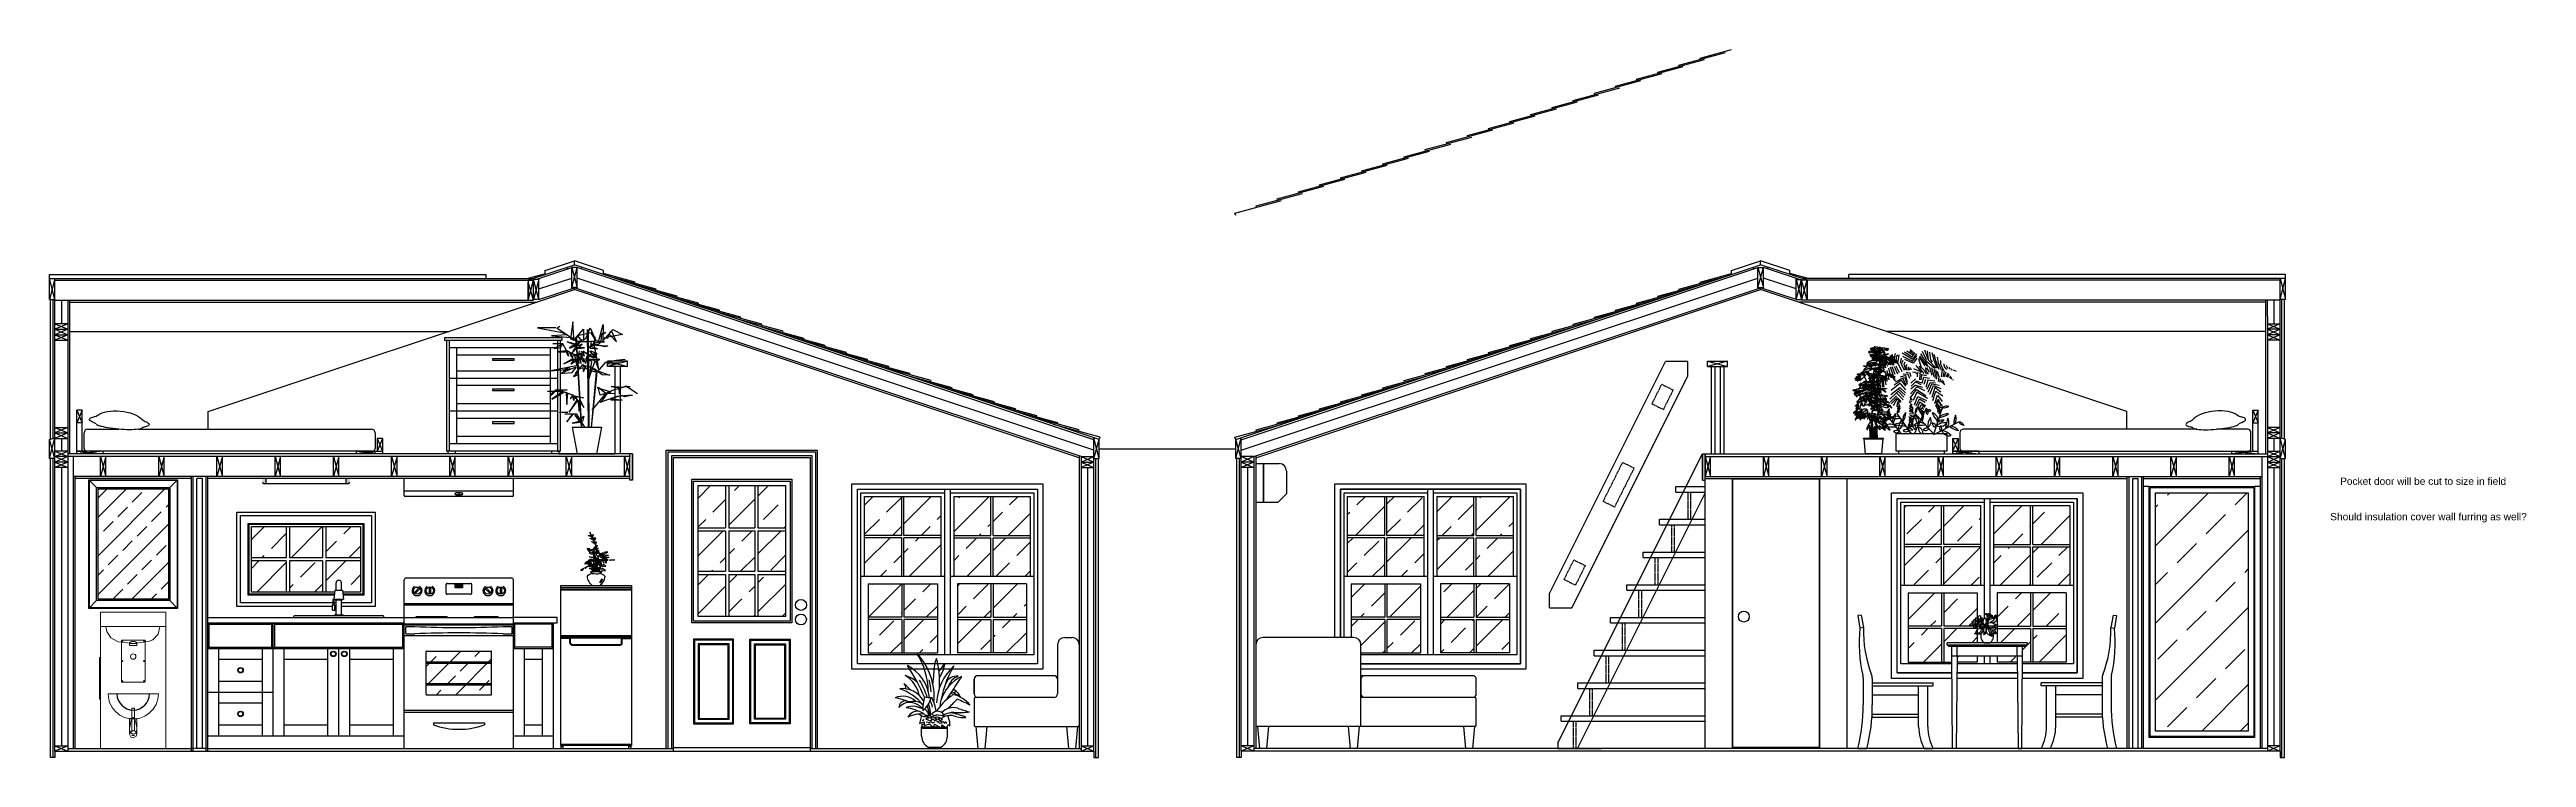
# Model space of a CAD drawing. Header units: inches. Extents: x -177 to 2825, y -2046 to -803.
# Drawn here: x 1726 to 2406, y -1320 to -1125 of the extents above; entities that cross this region are included whole.
import ezdxf

# ---------------------------------------------------------------- set-up
doc = ezdxf.new("R2010")
doc.units = ezdxf.units.IN
doc.header["$MEASUREMENT"] = 0
doc.linetypes.add('HIDDEN2', pattern=[0.1875, 0.125, -0.0625])
doc.layers.add('Hidden Line', color=7, linetype='HIDDEN2')
doc.layers.add('Insulation', color=7, linetype='BATTING')
doc.layers.add('P-SANR-FIXT', color=7, linetype='Continuous', lineweight=9)
doc.styles.get("Standard").update_dxf_attribs({"font": 'arial.ttf'})
doc.linetypes.add('BATTING', pattern='A,0.0001,-0.1,[134,ltypeshp.shx,S=0.1,R=0,X=-0.1,Y=0],-0.2,[134,ltypeshp.shx,S=0.1,R=180,X=0.1,Y=0],-0.1', length=0.4001)
pattern_1 = [(45, (183.589, -1791.476), (-7.95495, 7.95495), []), (45, (191.544, -1791.476), (-7.95495, 7.95495), [5.625, -2.8125])]

msp = doc.modelspace()

# ---------------------------------------------------------------- texts
for s, p in [('Pocket door will be cut to size in field', (2355, -1245)), ('Should insulation cover wall furring as well?', (2352.29, -1254.75))]:
    msp.add_text(s, height=2).set_placement(p)

# ---------------------------------------------------------------- blocks, each defined once
blk = doc.blocks.new('A$C2C611E7A')
at = {"linetype": 'ByBlock'}
blk.add_line((139, 188), (373, 188), dxfattribs=at)
for points in [[(338, 1260), (335, 1263), (332, 1266), (330, 1268), (327, 1270), (325, 1271), (322, 1272), (320, 1273), (318, 1274), (315, 1275), (313, 1276), (311, 1277), (309, 1277), (307, 1278), (305, 1279), (303, 1280), (302, 1280), (301, 1281), (300, 1282), (299, 1282), (298, 1283), (297, 1283), (296, 1283), (294, 1284), (293, 1284), (291, 1284), (289, 1284), (286, 1284), (284, 1284), (281, 1284), (278, 1284), (276, 1283), (273, 1283), (271, 1283), (268, 1283), (266, 1283), (264, 1282), (262, 1282), (261, 1282), (259, 1281), (258, 1281), (256, 1280), (255, 1280), (254, 1280), (253, 1279), (252, 1279), (252, 1279), (252, 1278), (252, 1278), (252, 1278), (252, 1278), (252, 1277), (253, 1277), (253, 1277), (253, 1277), (253, 1277), (253, 1277), (252, 1277), (251, 1276), (250, 1276), (248, 1276), (246, 1276), (245, 1276), (242, 1276), (240, 1276), (238, 1276), (236, 1276), (234, 1276), (232, 1276), (230, 1276), (228, 1276), (226, 1275), (224, 1275), (223, 1275), (222, 1274), (221, 1274), (220, 1274), (219, 1273), (219, 1273), (218, 1272), (218, 1272), (218, 1272), (219, 1271), (219, 1271), (219, 1271), (220, 1271), (220, 1270), (220, 1270), (219, 1270), (218, 1270), (217, 1270), (215, 1270), (214, 1270), (212, 1270), (210, 1270), (208, 1270), (206, 1269), (204, 1269), (203, 1269), (201, 1269), (200, 1268), (199, 1268), (198, 1268), (197, 1267), (196, 1267), (195, 1266), (195, 1265), (195, 1265), (195, 1264), (195, 1263), (195, 1263), (196, 1262), (196, 1262), (197, 1262), (198, 1262), (199, 1262), (200, 1262), (202, 1262), (203, 1262), (204, 1263), (206, 1263), (207, 1264), (209, 1264), (211, 1264), (212, 1265), (213, 1265), (214, 1265), (215, 1265), (216, 1265), (216, 1265), (217, 1264), (216, 1264), (216, 1263), (216, 1263), (215, 1262), (214, 1261), (213, 1261), (212, 1260), (211, 1259), (210, 1259), (208, 1258), (207, 1258), (206, 1257), (205, 1257), (204, 1256), (203, 1255), (202, 1255), (201, 1254), (201, 1254), (200, 1253), (200, 1253), (200, 1252), (200, 1252), (200, 1252), (201, 1252), (201, 1252), (202, 1252), (203, 1252), (204, 1252), (204, 1252), (205, 1252), (206, 1253), (207, 1253), (208, 1254), (209, 1254), (210, 1255), (211, 1255), (212, 1256), (212, 1256), (213, 1256), (214, 1257), (215, 1257), (216, 1258), (217, 1258), (218, 1259), (219, 1260), (219, 1260), (220, 1261), (221, 1262), (221, 1262), (222, 1263), (223, 1264), (223, 1264), (224, 1265), (225, 1265), (227, 1266), (228, 1266), (229, 1266), (231, 1266), (232, 1266), (234, 1267), (235, 1267), (237, 1267), (238, 1267), (239, 1267), (240, 1267), (241, 1268), (241, 1268), (242, 1268), (242, 1267), (242, 1267), (242, 1267), (241, 1266), (241, 1265), (240, 1265), (239, 1264), (238, 1263), (238, 1262), (237, 1261), (236, 1261), (235, 1260), (235, 1259), (234, 1259), (234, 1258), (233, 1258), (233, 1258), (233, 1258), (233, 1257), (233, 1257), (233, 1257), (234, 1257), (234, 1257), (235, 1257), (235, 1258), (236, 1258), (237, 1258), (237, 1259), (238, 1259), (239, 1260), (240, 1260), (241, 1261), (242, 1261), (243, 1262), (244, 1262), (245, 1263), (246, 1263), (247, 1264), (248, 1264), (249, 1265), (251, 1265), (252, 1266), (253, 1266), (254, 1267), (255, 1267), (256, 1268), (257, 1268), (258, 1268), (259, 1269), (260, 1269), (260, 1269), (261, 1269), (261, 1269), (261, 1268), (261, 1268), (261, 1268), (261, 1267), (260, 1267), (260, 1266), (259, 1266), (258, 1265), (257, 1265), (256, 1264), (255, 1264), (254, 1263), (253, 1263), (252, 1262), (252, 1262), (251, 1261), (250, 1261), (250, 1261), (250, 1260), (249, 1260), (250, 1260), (250, 1260), (250, 1260), (251, 1260), (251, 1260), (252, 1260), (253, 1260), (254, 1260), (255, 1260), (257, 1260), (258, 1261), (259, 1261), (261, 1261), (262, 1262), (264, 1262), (266, 1262), (267, 1263), (269, 1263), (270, 1264), (272, 1264), (273, 1264), (274, 1265), (275, 1265), (276, 1265), (276, 1266), (276, 1266), (276, 1266), (276, 1267), (276, 1267), (276, 1268), (276, 1268), (276, 1268), (277, 1268), (278, 1269), (280, 1269), (282, 1269), (284, 1269), (285, 1269), (287, 1268), (289, 1268), (290, 1268), (291, 1267), (291, 1267), (292, 1266), (292, 1265), (291, 1264), (291, 1263), (291, 1262), (290, 1262), (290, 1261), (290, 1260), (289, 1259), (289, 1258), (289, 1258), (289, 1257), (289, 1256), (289, 1255), (289, 1255), (289, 1254), (289, 1253), (289, 1253), (289, 1252), (289, 1252), (289, 1251), (290, 1251), (290, 1251), (291, 1251), (291, 1250), (292, 1250), (293, 1250), (293, 1251), (294, 1251), (295, 1251), (296, 1252), (297, 1252), (298, 1253), (299, 1253), (300, 1254), (301, 1255), (302, 1256), (303, 1257), (304, 1258), (304, 1259), (305, 1260), (305, 1261), (306, 1262), (307, 1263), (307, 1264), (308, 1264), (309, 1265), (311, 1265), (312, 1265), (313, 1265), (314, 1265), (316, 1265), (317, 1264), (318, 1264), (319, 1264), (320, 1264), (321, 1264), (321, 1264), (322, 1263), (322, 1263), (323, 1262), (323, 1262), (323, 1261), (323, 1259), (323, 1258), (323, 1257), (323, 1255), (323, 1254), (323, 1253), (323, 1251), (323, 1250), (323, 1249), (323, 1248), (323, 1247), (323, 1247), (323, 1246), (323, 1246), (323, 1245), (324, 1245), (324, 1245), (325, 1244), (325, 1244), (326, 1244), (327, 1244), (328, 1244), (329, 1244), (329, 1244), (330, 1244), (331, 1244), (332, 1244), (333, 1244), (334, 1244), (335, 1245), (335, 1245), (336, 1246), (336, 1247), (336, 1248), (337, 1249), (337, 1250), (337, 1251), (337, 1252), (337, 1253), (337, 1254), (337, 1255), (337, 1256), (337, 1256), (337, 1257), (337, 1257), (338, 1258), (338, 1258)], [(209, 1228), (218, 1229), (226, 1230), (232, 1231), (238, 1232), (242, 1233), (246, 1234), (250, 1236), (253, 1237), (255, 1238), (258, 1239), (260, 1240), (263, 1240), (265, 1241), (267, 1242), (268, 1242), (270, 1243), (272, 1243), (274, 1244), (275, 1244), (277, 1244), (279, 1244), (281, 1244), (282, 1243), (284, 1243), (286, 1243), (288, 1242), (290, 1242), (292, 1241), (294, 1241), (296, 1240), (298, 1240), (299, 1239), (301, 1238), (302, 1238), (304, 1237), (305, 1237), (307, 1236), (308, 1236), (309, 1235), (311, 1235), (312, 1234), (313, 1234), (315, 1233), (316, 1233), (318, 1232), (319, 1232), (321, 1231), (322, 1231), (324, 1230), (325, 1229), (327, 1229), (328, 1228), (330, 1227), (332, 1227), (333, 1226), (335, 1225), (336, 1224), (337, 1224), (339, 1223), (340, 1222), (341, 1221), (342, 1220), (343, 1219), (344, 1218), (345, 1217), (345, 1216), (346, 1215), (346, 1214), (347, 1212), (347, 1211), (348, 1209), (348, 1208), (349, 1207), (349, 1205), (349, 1204), (350, 1203), (350, 1201), (351, 1200), (351, 1199), (351, 1198), (351, 1197), (351, 1196), (351, 1195), (351, 1194), (350, 1193), (350, 1193), (349, 1192), (349, 1192), (348, 1192), (348, 1192), (347, 1192), (346, 1193), (345, 1193), (344, 1194), (344, 1194), (343, 1195), (342, 1196), (341, 1197), (340, 1197), (339, 1198), (339, 1199), (338, 1201), (337, 1202), (337, 1203), (336, 1205), (336, 1206), (335, 1208), (335, 1210), (335, 1211), (334, 1212), (334, 1214), (334, 1215), (333, 1216), (333, 1216), (333, 1216), (332, 1217), (332, 1216), (332, 1216), (331, 1216), (331, 1215), (331, 1214), (331, 1214), (330, 1213), (330, 1212), (330, 1211), (330, 1209), (330, 1208), (329, 1207), (329, 1206), (329, 1204), (328, 1203), (328, 1202), (328, 1201), (327, 1199), (327, 1198), (327, 1197), (326, 1196), (326, 1196), (325, 1195), (325, 1195), (325, 1194), (324, 1194), (323, 1194), (323, 1194), (322, 1194), (321, 1194), (320, 1194), (319, 1194), (318, 1195), (317, 1195), (316, 1196), (315, 1196), (314, 1196), (313, 1197), (313, 1197), (312, 1198), (312, 1199), (311, 1199), (311, 1200), (311, 1201), (311, 1202), (311, 1203), (311, 1204), (311, 1205), (311, 1207), (312, 1208), (312, 1210), (313, 1211), (313, 1213), (314, 1215), (314, 1216), (315, 1218), (315, 1220), (316, 1221), (316, 1223), (316, 1224), (316, 1225), (316, 1226), (316, 1227), (316, 1227), (316, 1228), (316, 1228), (316, 1228), (315, 1228), (315, 1228), (314, 1228), (314, 1227), (313, 1227), (312, 1226), (311, 1225), (310, 1224), (308, 1223), (306, 1221), (304, 1219), (302, 1218), (299, 1216), (297, 1214), (294, 1211), (292, 1209), (290, 1207), (288, 1206), (286, 1204), (284, 1202), (282, 1201), (281, 1199), (279, 1198), (278, 1197), (277, 1196), (276, 1195), (274, 1194), (273, 1194), (273, 1193), (272, 1193), (271, 1193), (270, 1193), (269, 1193), (268, 1193), (268, 1193), (267, 1193), (266, 1194), (266, 1194), (265, 1194), (265, 1195), (264, 1195), (264, 1196), (264, 1196), (264, 1197), (264, 1197), (264, 1198), (264, 1198), (264, 1199), (264, 1199), (265, 1200), (265, 1201), (266, 1202), (267, 1203), (268, 1204), (269, 1205), (270, 1206), (271, 1207), (272, 1209), (274, 1210), (276, 1211), (277, 1212), (279, 1214), (280, 1215), (282, 1216), (284, 1217), (285, 1218), (287, 1219), (288, 1221), (290, 1222), (291, 1223), (293, 1224), (294, 1225), (296, 1225), (297, 1226), (299, 1227), (300, 1228), (302, 1228), (303, 1229), (304, 1230), (304, 1230), (305, 1230), (305, 1231), (305, 1231), (305, 1231), (304, 1231), (303, 1231), (302, 1231), (301, 1231), (300, 1230), (299, 1230), (298, 1229), (297, 1229), (295, 1228), (294, 1227), (292, 1227), (291, 1226), (289, 1225), (288, 1224), (286, 1223), (284, 1222), (282, 1221), (281, 1220), (279, 1220), (277, 1219), (276, 1218), (274, 1217), (273, 1217), (272, 1216), (271, 1215), (270, 1215), (269, 1215), (268, 1214), (266, 1214), (265, 1214), (264, 1213), (263, 1213), (262, 1213), (260, 1213), (259, 1212), (257, 1212), (256, 1211), (254, 1211), (253, 1210), (252, 1209), (250, 1208), (249, 1207), (247, 1206), (246, 1205), (245, 1204), (244, 1203), (242, 1203), (241, 1203), (240, 1202), (239, 1202), (239, 1202), (238, 1202), (237, 1203), (236, 1203), (236, 1203), (235, 1203), (235, 1204), (234, 1204), (234, 1205), (234, 1205), (234, 1206), (234, 1206), (235, 1207), (235, 1207), (236, 1208), (237, 1208), (238, 1209), (239, 1210), (241, 1211), (243, 1212), (244, 1213), (246, 1215), (248, 1216), (251, 1217), (253, 1218), (255, 1219), (257, 1220), (259, 1221), (261, 1222), (263, 1223), (265, 1224), (266, 1224), (268, 1225), (270, 1225), (272, 1225), (274, 1226), (276, 1226), (278, 1226), (280, 1226), (281, 1226), (283, 1227), (285, 1227), (286, 1227), (288, 1228), (289, 1229), (290, 1230), (291, 1230), (291, 1231), (292, 1232), (292, 1233), (292, 1234), (292, 1234), (291, 1235), (291, 1235), (290, 1236), (289, 1236), (288, 1236), (287, 1236), (285, 1236), (284, 1236), (283, 1236), (281, 1236), (279, 1235), (278, 1235), (276, 1234), (274, 1234), (272, 1233), (270, 1232), (268, 1231), (266, 1230), (263, 1229), (261, 1228), (258, 1227), (255, 1225), (252, 1223), (249, 1222), (245, 1220), (241, 1218), (238, 1216), (234, 1214), (231, 1213), (228, 1211), (226, 1210), (223, 1210), (222, 1209), (220, 1209), (219, 1210), (219, 1210), (219, 1211), (219, 1212), (220, 1212), (221, 1214), (222, 1215), (224, 1216), (226, 1217), (229, 1219), (232, 1220), (235, 1221), (238, 1223), (241, 1224), (245, 1226), (248, 1227), (252, 1229), (255, 1230), (258, 1231), (260, 1233), (262, 1234), (264, 1234), (265, 1235), (265, 1236), (265, 1236), (264, 1236), (263, 1236), (262, 1236), (261, 1236), (259, 1236), (257, 1235), (255, 1235), (253, 1234), (251, 1234), (249, 1233), (247, 1233), (244, 1232), (242, 1231), (240, 1231), (237, 1230), (235, 1230), (233, 1229), (230, 1229), (228, 1228), (226, 1228), (223, 1227), (221, 1227), (219, 1227), (217, 1227), (215, 1227), (214, 1227), (213, 1227), (212, 1227)], [(330, 1294), (325, 1298), (321, 1300), (317, 1302), (313, 1303), (309, 1304), (306, 1304), (303, 1304), (299, 1303), (295, 1303), (292, 1303), (288, 1302), (283, 1301), (279, 1301), (275, 1300), (270, 1299), (265, 1298), (261, 1297), (256, 1296), (252, 1295), (247, 1294), (243, 1293), (239, 1292), (236, 1292), (233, 1292), (231, 1292), (229, 1292), (228, 1293), (227, 1294), (227, 1295), (228, 1296), (228, 1297), (230, 1298), (231, 1299), (233, 1300), (236, 1301), (238, 1301), (240, 1302), (243, 1303), (245, 1304), (248, 1304), (250, 1305), (252, 1305), (253, 1306), (254, 1306), (255, 1307), (256, 1307), (256, 1308), (256, 1308), (256, 1309), (255, 1309), (254, 1309), (253, 1309), (252, 1309), (250, 1310), (249, 1310), (247, 1309), (245, 1309), (244, 1309), (242, 1309), (240, 1309), (238, 1308), (237, 1308), (235, 1307), (233, 1307), (232, 1306), (230, 1306), (229, 1305), (228, 1305), (227, 1304), (225, 1304), (224, 1303), (223, 1303), (223, 1303), (222, 1303), (221, 1304), (221, 1304), (220, 1304), (220, 1305), (220, 1305), (220, 1306), (221, 1307), (221, 1307), (222, 1308), (223, 1309), (225, 1310), (227, 1310), (229, 1311), (232, 1312), (236, 1313), (240, 1314), (244, 1315), (248, 1316), (252, 1317), (257, 1318), (261, 1319), (265, 1319), (268, 1320), (271, 1321), (274, 1321), (276, 1322), (278, 1322), (279, 1323), (280, 1323), (280, 1323), (280, 1323), (279, 1324), (279, 1324), (277, 1324), (276, 1324), (274, 1325), (273, 1325), (271, 1325), (270, 1326), (268, 1326), (267, 1327), (266, 1327), (266, 1327), (266, 1328), (266, 1328), (267, 1328), (268, 1329), (270, 1329), (272, 1329), (275, 1329), (278, 1329), (281, 1329), (284, 1329), (287, 1329), (290, 1329), (293, 1329), (295, 1328), (298, 1328), (301, 1328), (303, 1327), (306, 1326), (309, 1325), (311, 1324), (314, 1323), (316, 1321), (318, 1320), (320, 1319), (322, 1318), (324, 1317), (325, 1317), (326, 1317), (326, 1317), (326, 1318), (326, 1319), (326, 1320), (326, 1321), (326, 1322), (326, 1323), (326, 1323), (326, 1324), (327, 1324), (327, 1324), (327, 1324), (328, 1324), (329, 1323), (329, 1322), (330, 1321), (331, 1319), (331, 1318), (332, 1316), (332, 1315), (333, 1314), (334, 1313), (334, 1312), (335, 1312), (335, 1312), (335, 1312), (335, 1313), (336, 1314), (336, 1315), (336, 1316), (336, 1317), (336, 1318), (336, 1320), (336, 1321), (337, 1321), (337, 1322), (337, 1323), (338, 1323), (339, 1323), (340, 1323), (341, 1322), (342, 1322), (343, 1321), (345, 1320), (346, 1319), (347, 1317), (348, 1316), (348, 1315), (348, 1314), (348, 1313), (348, 1312), (348, 1311), (347, 1310), (347, 1309), (346, 1308), (345, 1307), (344, 1306), (344, 1305), (343, 1305), (342, 1304), (342, 1303), (341, 1303), (340, 1302), (340, 1302), (340, 1301), (339, 1301), (339, 1301), (339, 1300), (338, 1300), (338, 1300), (337, 1299), (337, 1299), (336, 1298), (334, 1298), (333, 1297), (331, 1297), (329, 1297), (327, 1298), (325, 1299)], [(398, 1260), (395, 1263), (392, 1266), (390, 1268), (387, 1270), (385, 1271), (382, 1272), (380, 1273), (378, 1274), (375, 1275), (373, 1276), (371, 1277), (369, 1277), (367, 1278), (365, 1279), (364, 1280), (362, 1280), (361, 1281), (360, 1282), (359, 1282), (358, 1283), (357, 1283), (356, 1283), (354, 1284), (353, 1284), (351, 1284), (349, 1284), (346, 1284), (344, 1284), (341, 1284), (338, 1284), (336, 1283), (333, 1283), (331, 1283), (328, 1283), (326, 1283), (324, 1282), (322, 1282), (321, 1282), (319, 1281), (318, 1281), (316, 1280), (315, 1280), (314, 1280), (313, 1279), (312, 1279), (312, 1279), (312, 1278), (312, 1278), (312, 1278), (312, 1278), (312, 1277), (313, 1277), (313, 1277), (313, 1277), (313, 1277), (313, 1277), (312, 1277), (311, 1276), (310, 1276), (308, 1276), (306, 1276), (305, 1276), (302, 1276), (300, 1276), (298, 1276), (296, 1276), (294, 1276), (292, 1276), (290, 1276), (288, 1276), (286, 1275), (285, 1275), (283, 1275), (282, 1274), (281, 1274), (280, 1274), (279, 1273), (279, 1273), (278, 1272), (278, 1272), (278, 1272), (279, 1271), (279, 1271), (279, 1271), (280, 1271), (280, 1270), (280, 1270), (279, 1270), (278, 1270), (277, 1270), (275, 1270), (274, 1270), (272, 1270), (270, 1270), (268, 1270), (266, 1269), (264, 1269), (263, 1269), (261, 1269), (260, 1268), (259, 1268), (258, 1268), (257, 1267), (256, 1267), (255, 1266), (255, 1265), (255, 1265), (255, 1264), (255, 1263), (255, 1263), (256, 1262), (256, 1262), (257, 1262), (258, 1262), (259, 1262), (260, 1262), (262, 1262), (263, 1262), (264, 1263), (266, 1263), (267, 1264), (269, 1264), (271, 1264), (272, 1265), (273, 1265), (274, 1265), (275, 1265), (276, 1265), (276, 1265), (277, 1264), (276, 1264), (276, 1263), (276, 1263), (275, 1262), (274, 1261), (273, 1261), (272, 1260), (271, 1259), (270, 1259), (269, 1258), (267, 1258), (266, 1257), (265, 1257), (264, 1256), (263, 1255), (262, 1255), (261, 1254), (261, 1254), (260, 1253), (260, 1253), (260, 1252), (260, 1252), (260, 1252), (261, 1252), (261, 1252), (262, 1252), (263, 1252), (264, 1252), (264, 1252), (265, 1252), (266, 1253), (267, 1253), (268, 1254), (269, 1254), (270, 1255), (271, 1255), (272, 1256), (273, 1256), (273, 1256), (274, 1257), (275, 1257), (276, 1258), (277, 1258), (278, 1259), (279, 1260), (279, 1260), (280, 1261), (281, 1262), (281, 1262), (282, 1263), (283, 1264), (283, 1264), (284, 1265), (285, 1265), (287, 1266), (288, 1266), (289, 1266), (291, 1266), (292, 1266), (294, 1267), (295, 1267), (297, 1267), (298, 1267), (299, 1267), (300, 1267), (301, 1268), (301, 1268), (302, 1268), (302, 1267), (302, 1267), (302, 1267), (301, 1266), (301, 1265), (300, 1265), (299, 1264), (298, 1263), (298, 1262), (297, 1261), (296, 1261), (295, 1260), (295, 1259), (294, 1259), (294, 1258), (293, 1258), (293, 1258), (293, 1258), (293, 1257), (293, 1257), (293, 1257), (294, 1257), (294, 1257), (295, 1257), (295, 1258), (296, 1258), (297, 1258), (297, 1259), (298, 1259), (299, 1260), (300, 1260), (301, 1261), (302, 1261), (303, 1262), (304, 1262), (305, 1263), (306, 1263), (307, 1264), (308, 1264), (309, 1265), (311, 1265), (312, 1266), (313, 1266), (314, 1267), (315, 1267), (316, 1268), (317, 1268), (318, 1268), (319, 1269), (320, 1269), (320, 1269), (321, 1269), (321, 1269), (321, 1268), (321, 1268), (321, 1268), (321, 1267), (320, 1267), (320, 1266), (319, 1266), (318, 1265), (317, 1265), (316, 1264), (315, 1264), (314, 1263), (313, 1263), (312, 1262), (312, 1262), (311, 1261), (310, 1261), (310, 1261), (310, 1260), (310, 1260), (310, 1260), (310, 1260), (310, 1260), (311, 1260), (311, 1260), (312, 1260), (313, 1260), (314, 1260), (315, 1260), (317, 1260), (318, 1261), (319, 1261), (321, 1261), (322, 1262), (324, 1262), (326, 1262), (327, 1263), (329, 1263), (330, 1264), (332, 1264), (333, 1264), (334, 1265), (335, 1265), (336, 1265), (336, 1266), (336, 1266), (336, 1266), (336, 1267), (336, 1267), (336, 1268), (336, 1268), (336, 1268), (337, 1268), (338, 1269), (340, 1269), (342, 1269), (344, 1269), (345, 1269), (347, 1268), (349, 1268), (350, 1268), (351, 1267), (351, 1267), (352, 1266), (352, 1265), (351, 1264), (351, 1263), (351, 1262), (350, 1262), (350, 1261), (350, 1260), (349, 1259), (349, 1258), (349, 1258), (349, 1257), (349, 1256), (349, 1255), (349, 1255), (349, 1254), (349, 1253), (349, 1253), (349, 1252), (349, 1252), (349, 1251), (350, 1251), (350, 1251), (351, 1251), (351, 1250), (352, 1250), (353, 1250), (353, 1251), (354, 1251), (355, 1251), (356, 1252), (357, 1252), (358, 1253), (359, 1253), (360, 1254), (361, 1255), (362, 1256), (363, 1257), (364, 1258), (364, 1259), (365, 1260), (365, 1261), (366, 1262), (367, 1263), (368, 1264), (368, 1264), (369, 1265), (371, 1265), (372, 1265), (373, 1265), (374, 1265), (376, 1265), (377, 1264), (378, 1264), (379, 1264), (380, 1264), (381, 1264), (381, 1264), (382, 1263), (382, 1263), (383, 1262), (383, 1262), (383, 1261), (383, 1259), (383, 1258), (383, 1257), (383, 1255), (383, 1254), (383, 1253), (383, 1251), (383, 1250), (383, 1249), (383, 1248), (383, 1247), (383, 1247), (383, 1246), (383, 1246), (383, 1245), (384, 1245), (384, 1245), (385, 1244), (385, 1244), (386, 1244), (387, 1244), (388, 1244), (389, 1244), (389, 1244), (390, 1244), (391, 1244), (392, 1244), (393, 1244), (394, 1244), (395, 1245), (395, 1245), (396, 1246), (396, 1247), (396, 1248), (397, 1249), (397, 1250), (397, 1251), (397, 1252), (397, 1253), (397, 1254), (397, 1255), (397, 1256), (397, 1256), (397, 1257), (397, 1257), (398, 1258), (398, 1258)], [(308, 1268), (315, 1245), (315, 1231)], [(423, 1280), (418, 1283), (413, 1286), (409, 1288), (405, 1289), (402, 1290), (398, 1290), (395, 1290), (391, 1289), (388, 1289), (384, 1288), (380, 1288), (376, 1287), (371, 1286), (367, 1286), (363, 1285), (358, 1284), (353, 1283), (349, 1282), (344, 1281), (340, 1280), (336, 1279), (332, 1278), (328, 1278), (326, 1278), (323, 1278), (322, 1278), (320, 1279), (320, 1280), (320, 1281), (320, 1282), (321, 1283), (322, 1284), (324, 1285), (326, 1286), (328, 1286), (330, 1287), (333, 1288), (335, 1289), (338, 1289), (340, 1290), (342, 1291), (344, 1291), (346, 1292), (347, 1292), (348, 1293), (349, 1293), (349, 1294), (349, 1294), (349, 1295), (348, 1295), (347, 1295), (346, 1295), (344, 1295), (343, 1295), (341, 1295), (339, 1295), (338, 1295), (336, 1295), (334, 1295), (332, 1295), (331, 1294), (329, 1294), (327, 1293), (326, 1293), (324, 1292), (323, 1292), (321, 1291), (320, 1290), (319, 1290), (318, 1290), (317, 1289), (316, 1289), (315, 1289), (314, 1289), (314, 1289), (313, 1290), (313, 1290), (312, 1291), (312, 1291), (313, 1292), (313, 1293), (314, 1293), (315, 1294), (316, 1295), (317, 1296), (319, 1296), (322, 1297), (325, 1298), (328, 1299), (332, 1300), (336, 1301), (341, 1302), (345, 1303), (349, 1304), (353, 1305), (357, 1305), (361, 1306), (364, 1307), (366, 1307), (368, 1308), (370, 1308), (371, 1308), (372, 1309), (372, 1309), (372, 1309), (372, 1309), (371, 1310), (370, 1310), (368, 1310), (367, 1311), (365, 1311), (364, 1311), (362, 1312), (361, 1312), (360, 1312), (359, 1313), (358, 1313), (358, 1314), (358, 1314), (359, 1314), (360, 1315), (362, 1315), (365, 1315), (367, 1315), (370, 1315), (373, 1315), (376, 1315), (379, 1315), (382, 1315), (385, 1315), (388, 1314), (391, 1314), (393, 1314), (396, 1313), (398, 1312), (401, 1311), (403, 1310), (406, 1309), (408, 1307), (411, 1306), (413, 1305), (415, 1304), (416, 1303), (417, 1302), (418, 1302), (419, 1303), (419, 1304), (419, 1304), (419, 1305), (419, 1307), (419, 1308), (418, 1309), (419, 1309), (419, 1310), (419, 1310), (419, 1310), (420, 1310), (420, 1309), (421, 1309), (422, 1308), (422, 1307), (423, 1305), (424, 1304), (424, 1302), (425, 1301), (425, 1299), (426, 1298), (426, 1298), (427, 1298), (427, 1298), (428, 1298), (428, 1299), (428, 1300), (428, 1301), (428, 1302), (428, 1303), (429, 1304), (429, 1305), (429, 1306), (429, 1307), (429, 1308), (430, 1309), (430, 1309), (431, 1309), (432, 1309), (433, 1308), (435, 1308), (436, 1307), (437, 1306), (438, 1305), (439, 1303), (440, 1302), (441, 1301), (441, 1300), (441, 1299), (441, 1298), (440, 1297), (440, 1296), (439, 1295), (438, 1294), (438, 1293), (437, 1292), (436, 1291), (435, 1290), (435, 1290), (434, 1289), (433, 1289), (433, 1288), (432, 1288), (432, 1287), (432, 1287), (432, 1287), (431, 1286), (431, 1286), (430, 1286), (430, 1285), (429, 1285), (428, 1284), (427, 1284), (425, 1283), (424, 1283), (422, 1283), (420, 1284), (417, 1284)], [(330, 1294), (343, 1256), (347, 1229), (350, 1217)], [(397, 1254), (394, 1251), (391, 1248), (388, 1245), (385, 1242), (382, 1238), (380, 1236), (377, 1233), (375, 1231), (373, 1229), (372, 1227), (370, 1226), (369, 1224), (368, 1224), (367, 1223), (367, 1222), (366, 1221), (366, 1221), (365, 1220), (365, 1219), (365, 1219), (365, 1218), (365, 1218), (365, 1217), (365, 1216), (365, 1216), (365, 1215), (364, 1214), (364, 1214), (364, 1213), (365, 1213), (365, 1212), (365, 1212), (365, 1211), (365, 1211), (366, 1210), (366, 1210), (367, 1210), (367, 1209), (367, 1209), (368, 1209), (368, 1208), (368, 1208), (369, 1208), (369, 1207), (369, 1207), (369, 1207), (369, 1206), (369, 1206), (368, 1206), (368, 1206), (367, 1206), (367, 1206), (366, 1205), (365, 1205), (365, 1205), (365, 1205), (364, 1204), (364, 1204), (364, 1203), (364, 1203), (365, 1202), (365, 1202), (366, 1201), (366, 1201), (367, 1200), (368, 1200), (369, 1199), (370, 1198), (371, 1198), (373, 1197), (374, 1196), (376, 1195), (377, 1193), (378, 1192), (380, 1190), (382, 1188), (383, 1186), (385, 1184), (386, 1182), (388, 1179), (389, 1177), (390, 1174), (392, 1171), (393, 1168), (394, 1165), (396, 1162), (397, 1159), (398, 1156), (400, 1153), (401, 1150), (402, 1148), (404, 1145), (405, 1143), (406, 1141), (408, 1140), (409, 1138), (410, 1137), (411, 1136), (412, 1136), (413, 1135), (414, 1135), (415, 1135), (416, 1135), (417, 1135), (417, 1136), (418, 1136), (418, 1136), (418, 1137), (418, 1137), (418, 1138), (418, 1139), (418, 1140), (417, 1141), (417, 1142), (416, 1143), (416, 1144), (415, 1145), (414, 1147), (414, 1148), (413, 1149), (412, 1150), (412, 1152), (411, 1153), (411, 1154), (410, 1155), (410, 1155), (410, 1155), (410, 1156), (410, 1155), (411, 1155), (412, 1154), (413, 1154), (414, 1153), (414, 1152), (415, 1151), (416, 1150), (417, 1150), (418, 1149), (419, 1149), (419, 1149), (420, 1149), (421, 1149), (421, 1149), (421, 1149), (422, 1149), (422, 1149), (422, 1150), (422, 1150), (422, 1151), (422, 1152), (421, 1153), (421, 1154), (420, 1156), (419, 1157), (418, 1159), (417, 1161), (416, 1164), (414, 1166), (413, 1168), (411, 1171), (410, 1174), (408, 1176), (406, 1179), (405, 1181), (403, 1183), (401, 1186), (400, 1188), (398, 1190), (397, 1192), (395, 1194), (394, 1195), (392, 1197), (391, 1198), (389, 1199), (388, 1201), (386, 1202), (384, 1203), (382, 1204), (381, 1204), (379, 1205), (378, 1206), (377, 1206), (377, 1206), (377, 1206), (378, 1206), (379, 1206), (381, 1205), (383, 1204), (386, 1203), (388, 1203), (391, 1201), (393, 1200), (395, 1199), (397, 1198), (399, 1197), (401, 1195), (403, 1194), (404, 1193), (406, 1191), (409, 1189), (411, 1187), (413, 1186), (416, 1184), (419, 1182), (422, 1180), (425, 1178), (428, 1176), (430, 1174), (433, 1172), (435, 1170), (438, 1169), (440, 1167), (442, 1166), (444, 1165), (445, 1164), (447, 1164), (448, 1163), (449, 1163), (450, 1163), (451, 1163), (451, 1164), (451, 1164), (452, 1165), (452, 1165), (451, 1166), (451, 1167), (451, 1167), (450, 1168), (449, 1169), (448, 1170), (447, 1171), (446, 1172), (444, 1173), (442, 1175), (440, 1176), (438, 1177), (436, 1179), (434, 1180), (432, 1182), (430, 1183), (428, 1185), (426, 1186), (424, 1187), (422, 1189), (421, 1190), (419, 1191), (418, 1192), (416, 1194), (415, 1195), (414, 1196), (413, 1197), (412, 1197), (411, 1198), (411, 1198), (411, 1199), (412, 1199), (413, 1198), (414, 1198), (416, 1197), (418, 1196), (420, 1195), (422, 1194), (424, 1192), (426, 1191), (429, 1190), (431, 1188), (433, 1186), (435, 1185), (437, 1183), (439, 1181), (441, 1179), (443, 1177), (445, 1175), (447, 1173), (449, 1171), (451, 1169), (453, 1167), (455, 1165), (457, 1164), (458, 1162), (460, 1161), (461, 1160), (462, 1160), (463, 1159), (463, 1159), (464, 1159), (464, 1159), (465, 1160), (465, 1160), (465, 1160), (465, 1161), (465, 1161), (465, 1162), (465, 1163), (464, 1164), (464, 1165), (463, 1166), (462, 1167), (461, 1169), (459, 1171), (458, 1172), (456, 1174), (454, 1176), (453, 1178), (451, 1179), (449, 1181), (447, 1183), (445, 1185), (443, 1186), (441, 1188), (439, 1190), (437, 1191), (434, 1193), (432, 1195), (430, 1196), (428, 1198), (426, 1200), (424, 1201), (422, 1202), (420, 1204), (418, 1205), (417, 1206), (415, 1206), (413, 1207), (412, 1208), (410, 1208), (409, 1209), (408, 1209), (406, 1210), (405, 1210), (403, 1210), (402, 1211), (401, 1211), (399, 1211), (398, 1212), (397, 1212), (395, 1213), (394, 1213), (392, 1214), (391, 1214), (390, 1214), (389, 1215), (388, 1215), (387, 1216), (386, 1216), (385, 1216), (385, 1216), (384, 1216), (384, 1216), (384, 1216), (384, 1217), (385, 1217), (385, 1217), (386, 1217), (386, 1218), (387, 1218), (388, 1218), (390, 1218), (391, 1218), (393, 1218), (395, 1218), (397, 1217), (400, 1216), (402, 1216), (406, 1214), (410, 1213), (414, 1211), (419, 1209), (425, 1206), (431, 1203), (438, 1200), (444, 1196), (451, 1192), (456, 1188), (462, 1183), (466, 1179)], [(397, 1254), (395, 1248), (393, 1244), (393, 1241), (393, 1239), (394, 1238), (396, 1237), (398, 1237), (400, 1237), (402, 1237), (404, 1237), (405, 1237), (407, 1237), (408, 1237), (409, 1237), (411, 1237), (412, 1237), (413, 1237), (414, 1237), (415, 1237), (417, 1237), (418, 1237), (419, 1237), (421, 1237), (422, 1238), (423, 1238), (425, 1239), (426, 1239), (428, 1240), (429, 1240), (431, 1241), (432, 1241), (434, 1241), (435, 1242), (437, 1242), (438, 1241), (439, 1241), (440, 1241), (441, 1240), (441, 1240), (441, 1239), (440, 1239), (439, 1238), (438, 1237), (436, 1236), (435, 1236), (433, 1235), (431, 1234), (430, 1233), (428, 1233), (426, 1232), (425, 1231), (424, 1231), (422, 1230), (421, 1230), (419, 1230), (417, 1229), (415, 1229), (413, 1228), (410, 1228), (406, 1227), (402, 1226), (396, 1225), (388, 1223), (379, 1221)], [(154, 986), (154, 981), (153, 976), (153, 973), (152, 970), (151, 968), (150, 966), (149, 965), (148, 964), (147, 963), (145, 962), (144, 961), (143, 960), (141, 960), (140, 959), (139, 958), (138, 957), (136, 956), (135, 955), (133, 953), (132, 951), (130, 949), (128, 947), (125, 944), (123, 941), (120, 938), (117, 935), (113, 932), (110, 928), (107, 925), (103, 922), (100, 919), (98, 916), (95, 914), (94, 913), (92, 912), (91, 911), (90, 910), (89, 910), (88, 910), (87, 910), (86, 910), (85, 911), (85, 911), (84, 912), (83, 913), (83, 913), (82, 914), (82, 915), (82, 916), (82, 917), (83, 919), (83, 920), (84, 921), (85, 923), (86, 925), (87, 927), (89, 929), (90, 931), (92, 933), (94, 935), (95, 937), (96, 939), (97, 941), (98, 943), (98, 944), (98, 944), (97, 945), (96, 945), (95, 944), (93, 943), (91, 941), (89, 939), (87, 936), (84, 933), (82, 929), (79, 926), (76, 922), (74, 918), (72, 915), (70, 912), (68, 909), (66, 907), (65, 906), (64, 905), (63, 904), (62, 904), (61, 904), (61, 904), (60, 904), (59, 905), (59, 906), (58, 907), (58, 908), (57, 909), (57, 910), (57, 911), (57, 913), (57, 914), (58, 915), (58, 917), (59, 918), (60, 920), (62, 922), (64, 925), (66, 927), (69, 930), (71, 933), (74, 936), (77, 939), (80, 942), (83, 945), (85, 948), (87, 950), (89, 951), (90, 953), (91, 954), (91, 955), (92, 956), (92, 956), (91, 956), (90, 956), (89, 956), (88, 956), (86, 955), (85, 955), (83, 954), (81, 953), (79, 952), (77, 951), (75, 950), (74, 949), (72, 947), (70, 946), (67, 943), (65, 941), (62, 938), (59, 935), (56, 932), (53, 928), (50, 924), (47, 921), (44, 918), (42, 915), (40, 913), (39, 912), (38, 911), (38, 911), (38, 912), (38, 913), (39, 914), (40, 916), (41, 918), (43, 920), (44, 922), (45, 924), (46, 926), (47, 928), (47, 929), (47, 931), (47, 932), (46, 933), (45, 933), (44, 933), (42, 933), (40, 933), (38, 932), (37, 932), (35, 931), (33, 931), (32, 931), (30, 930), (29, 930), (28, 930), (27, 930), (27, 930), (26, 930), (25, 930), (25, 930), (25, 930), (25, 931), (26, 931), (26, 932), (27, 932), (29, 933), (30, 934), (32, 935), (35, 937), (37, 938), (40, 939), (43, 941), (45, 942), (48, 944), (51, 945), (53, 947), (55, 948), (58, 950), (60, 951), (62, 952), (64, 953), (66, 955), (68, 956), (70, 956), (71, 957), (73, 958), (75, 959), (77, 960), (78, 960), (80, 961), (82, 961), (83, 962), (85, 963), (86, 963), (88, 964), (89, 965), (91, 965), (93, 966), (94, 966), (96, 967), (97, 967), (99, 968), (100, 968), (101, 969), (102, 969), (103, 970), (103, 971), (103, 971), (102, 972), (102, 973), (101, 973), (100, 974), (99, 975), (98, 975), (97, 975), (95, 976), (94, 976), (92, 976), (90, 976), (88, 975), (86, 975), (84, 974), (81, 973), (78, 972), (75, 971), (72, 970), (69, 968), (65, 966), (62, 964), (59, 962), (55, 960), (51, 957), (48, 954), (45, 952), (42, 950), (40, 948), (38, 947), (37, 946), (37, 946), (37, 946), (37, 947), (38, 948), (40, 950), (41, 952), (43, 954), (45, 955), (47, 957), (49, 959), (51, 960), (52, 962), (54, 963), (56, 965), (58, 966), (60, 967), (62, 968), (64, 969), (66, 970), (69, 971), (71, 972), (72, 973), (74, 974), (76, 974), (78, 975), (79, 976), (80, 977), (81, 977), (82, 978), (82, 979), (83, 979), (82, 980), (82, 980), (81, 981), (80, 981), (79, 982), (77, 982), (76, 982), (74, 982), (73, 983), (71, 983), (70, 983), (69, 983), (67, 983), (66, 983), (65, 984), (64, 984), (63, 984), (62, 985), (61, 985), (60, 986), (59, 986), (58, 987), (57, 988), (57, 988), (57, 989), (56, 990), (56, 991), (56, 991), (57, 992), (57, 992), (58, 993), (59, 993), (60, 994), (62, 994), (63, 994), (65, 993), (67, 993), (69, 993), (71, 993), (73, 992), (75, 992), (78, 991), (80, 991), (83, 991), (85, 991), (88, 990), (90, 990), (93, 990), (97, 990)], [(124, 1044), (135, 1039), (144, 1034), (151, 1031), (158, 1028), (163, 1026), (168, 1024), (172, 1022), (175, 1021), (178, 1019), (181, 1018), (184, 1017), (186, 1016), (188, 1015), (190, 1014), (191, 1013), (192, 1012), (193, 1011), (194, 1010), (195, 1009), (195, 1009), (196, 1008), (196, 1007), (196, 1007), (197, 1006), (197, 1006), (198, 1005), (198, 1005), (199, 1005), (199, 1005), (200, 1004), (200, 1004), (200, 1003), (200, 1003), (200, 1002), (200, 1001), (199, 1000), (199, 999), (198, 998), (197, 997), (195, 995), (194, 994), (192, 992), (190, 991), (189, 989), (187, 988), (185, 986), (183, 986), (181, 985), (179, 985), (178, 985), (176, 985), (175, 986), (174, 987), (174, 988), (173, 990), (174, 991), (174, 993), (175, 994), (176, 996), (177, 997), (178, 999), (179, 1000), (180, 1001), (181, 1002), (182, 1003), (182, 1004), (182, 1005), (182, 1005), (182, 1006), (181, 1006), (181, 1007), (180, 1007), (179, 1007), (179, 1007), (178, 1007), (177, 1007), (176, 1007), (174, 1007), (173, 1006), (171, 1006), (169, 1006), (167, 1006), (164, 1005), (162, 1005), (160, 1005), (157, 1005), (155, 1004), (153, 1004), (151, 1004), (150, 1004), (148, 1004), (147, 1004), (146, 1004), (145, 1003), (144, 1003), (142, 1002), (141, 1002), (140, 1001), (139, 999), (138, 998), (136, 997), (135, 995), (134, 994), (132, 993), (131, 991), (129, 990), (128, 988), (127, 987), (125, 986), (124, 984), (123, 984), (121, 983), (120, 982), (119, 982), (118, 982), (117, 982), (116, 982), (115, 982), (115, 982), (114, 983), (114, 983), (114, 984), (114, 984), (114, 985), (114, 986), (115, 986), (115, 987), (116, 988), (116, 988), (117, 989), (118, 990), (118, 990), (119, 991), (120, 992), (121, 993), (122, 994), (123, 995), (124, 995), (125, 996), (126, 997), (126, 998), (127, 999), (128, 1000), (128, 1001), (129, 1001), (129, 1002), (130, 1003), (130, 1003), (130, 1004), (130, 1005), (130, 1005), (130, 1005), (130, 1006), (129, 1006), (128, 1006), (128, 1006), (127, 1006), (126, 1006), (125, 1005), (123, 1005), (122, 1004), (121, 1003), (120, 1003), (118, 1002), (117, 1001), (116, 1000), (114, 999), (113, 997), (112, 996), (111, 995), (110, 994), (109, 993), (108, 992), (107, 991), (106, 990), (105, 989), (104, 989), (103, 988), (102, 988), (102, 988), (101, 988), (101, 988), (100, 988), (100, 988), (99, 988), (99, 988), (98, 988), (98, 989), (98, 989), (98, 990), (98, 990), (98, 991), (98, 991), (99, 992), (100, 993), (100, 994), (101, 995), (102, 996), (104, 997), (105, 998), (106, 999), (108, 1000), (110, 1001), (112, 1002), (114, 1003), (115, 1004), (117, 1005), (119, 1006), (121, 1007), (123, 1008), (125, 1009), (126, 1010), (128, 1011), (129, 1011), (131, 1012), (132, 1013), (133, 1014), (134, 1015), (135, 1016), (136, 1017), (136, 1018), (136, 1019), (136, 1019), (135, 1019), (134, 1019), (133, 1019), (131, 1019), (129, 1018), (127, 1018), (124, 1016), (121, 1015), (118, 1014), (115, 1012), (111, 1009), (108, 1007), (104, 1004), (100, 1001), (96, 998), (93, 995), (90, 991)], [(121, 981), (134, 975), (140, 969), (137, 984), (154, 984)], [(127, 1011), (141, 1015), (152, 1019), (161, 1022), (169, 1023), (174, 1024), (179, 1025), (183, 1025), (186, 1025), (190, 1025), (193, 1025), (196, 1025), (198, 1025), (200, 1025), (202, 1024), (202, 1023), (201, 1022)], [(247, 1051), (242, 1049), (238, 1047), (234, 1046), (231, 1044), (228, 1043), (226, 1041), (223, 1040), (221, 1039), (220, 1039), (218, 1038), (216, 1038), (215, 1038), (214, 1038), (212, 1038), (211, 1039), (210, 1039), (209, 1040), (208, 1040), (207, 1041), (206, 1042), (205, 1042), (205, 1043), (205, 1044), (205, 1045), (205, 1046), (205, 1046), (206, 1047), (206, 1048), (207, 1049), (208, 1049), (210, 1050), (211, 1051), (213, 1052), (215, 1052), (216, 1053), (218, 1054), (220, 1055), (222, 1055), (224, 1056), (226, 1056), (228, 1057), (230, 1057), (231, 1058), (232, 1058), (234, 1059), (234, 1059), (235, 1060), (234, 1060), (234, 1061), (233, 1061), (231, 1062), (230, 1062), (228, 1063), (226, 1064), (224, 1064), (222, 1064), (220, 1065), (219, 1065), (217, 1065), (215, 1065), (214, 1065), (213, 1065), (211, 1065), (210, 1065), (208, 1065), (207, 1064), (206, 1064), (204, 1064), (203, 1063), (201, 1063), (199, 1062), (197, 1061), (195, 1060), (192, 1060), (190, 1059), (187, 1058), (185, 1057), (182, 1056), (180, 1055), (178, 1054), (176, 1053), (175, 1052), (174, 1051), (173, 1050), (172, 1049), (171, 1048), (171, 1047), (170, 1046), (169, 1046), (169, 1045), (168, 1044), (167, 1044), (166, 1043), (166, 1043), (165, 1043), (164, 1042), (164, 1042), (163, 1042), (162, 1042), (162, 1043), (161, 1043), (161, 1043), (160, 1043), (160, 1044), (160, 1044), (160, 1045), (160, 1045), (160, 1046), (160, 1046), (160, 1047), (160, 1047), (159, 1047), (159, 1048), (158, 1048), (158, 1048), (157, 1048), (156, 1048), (155, 1048), (154, 1048), (153, 1048), (153, 1048), (152, 1048), (151, 1048), (151, 1048), (150, 1049), (149, 1049), (149, 1049), (148, 1049), (148, 1050), (147, 1050), (147, 1050), (147, 1051), (146, 1051), (146, 1051), (146, 1052), (145, 1052), (145, 1053), (145, 1053), (145, 1054), (145, 1054), (145, 1055), (145, 1055), (145, 1056), (145, 1056), (146, 1057), (146, 1057), (147, 1057), (148, 1058), (148, 1058), (149, 1058), (150, 1059), (150, 1059), (151, 1059), (151, 1060), (152, 1060), (152, 1061), (153, 1061), (153, 1062), (154, 1062), (154, 1063), (155, 1064), (155, 1064), (156, 1065), (157, 1066), (159, 1066), (160, 1067), (162, 1068), (163, 1069), (166, 1070), (168, 1071), (170, 1073), (172, 1074), (174, 1075), (175, 1077), (176, 1078), (176, 1079), (175, 1080), (174, 1081), (172, 1081), (170, 1082), (167, 1083), (164, 1083), (160, 1084), (157, 1084), (154, 1085), (150, 1085), (147, 1086), (144, 1086), (142, 1086), (139, 1087), (137, 1087), (135, 1088), (134, 1088), (133, 1089), (132, 1089), (132, 1090), (132, 1090), (133, 1091), (133, 1091), (134, 1091), (135, 1091), (137, 1091), (138, 1091), (140, 1091), (142, 1091), (145, 1091), (148, 1091), (151, 1091), (155, 1091), (159, 1090), (163, 1090), (168, 1090), (172, 1090), (175, 1090), (178, 1090), (181, 1091), (182, 1091), (183, 1092), (184, 1093), (184, 1094), (183, 1095), (182, 1096), (181, 1098), (179, 1099), (178, 1100), (176, 1101), (174, 1103), (173, 1104), (172, 1104), (171, 1105), (171, 1105), (171, 1106), (171, 1105), (172, 1105), (174, 1104), (176, 1103), (178, 1102), (181, 1101), (184, 1100), (186, 1099), (189, 1098), (192, 1097), (195, 1096), (197, 1096), (199, 1095), (202, 1095), (204, 1095), (205, 1095)], [(140, 960), (150, 949), (173, 894)], [(285, 1135), (287, 1136), (289, 1136), (291, 1137), (292, 1138), (293, 1139), (294, 1139), (295, 1140), (296, 1141), (297, 1142), (297, 1143), (298, 1143), (298, 1144), (299, 1145), (299, 1146), (299, 1146), (299, 1147), (300, 1148), (300, 1149), (300, 1150), (299, 1150), (299, 1151), (299, 1152), (298, 1153), (297, 1154), (296, 1154), (294, 1155), (293, 1156), (291, 1156), (289, 1157), (287, 1157), (285, 1158), (282, 1158), (280, 1158), (278, 1159), (275, 1159), (273, 1159), (270, 1159), (268, 1159), (265, 1159), (262, 1158), (258, 1158), (255, 1158), (251, 1158), (248, 1157), (244, 1157), (240, 1156), (237, 1155), (233, 1155), (230, 1154), (226, 1153), (223, 1152), (220, 1151), (216, 1150), (214, 1149), (211, 1148), (208, 1147), (206, 1146), (203, 1145), (201, 1144), (199, 1143), (196, 1141), (194, 1140), (192, 1139), (190, 1137), (187, 1135), (185, 1133), (182, 1131), (180, 1129), (178, 1128), (176, 1126), (175, 1125), (174, 1124), (174, 1123), (174, 1123), (175, 1123), (176, 1124), (178, 1125), (179, 1125), (181, 1126), (183, 1127), (185, 1128), (186, 1129), (188, 1129), (190, 1130), (191, 1130), (193, 1130), (194, 1131), (195, 1131), (196, 1131), (196, 1131), (197, 1131), (197, 1131), (197, 1131), (197, 1131), (197, 1130), (196, 1130), (196, 1129), (195, 1129), (195, 1128), (194, 1127), (193, 1126), (192, 1126), (191, 1125), (190, 1124), (189, 1123), (188, 1123), (187, 1122), (186, 1121), (185, 1120), (184, 1119), (183, 1118), (181, 1117), (180, 1116), (179, 1115), (178, 1113), (176, 1112), (175, 1111), (175, 1110), (174, 1109), (174, 1109), (175, 1108), (176, 1108), (177, 1109), (178, 1109), (180, 1110), (182, 1111), (184, 1112), (185, 1113), (187, 1114), (189, 1114), (191, 1115), (193, 1116), (195, 1117), (197, 1119), (198, 1120), (200, 1121), (202, 1123), (204, 1124), (205, 1126), (207, 1127), (208, 1128), (210, 1130), (211, 1130), (212, 1131), (212, 1131), (213, 1131), (213, 1131), (213, 1130), (213, 1129), (213, 1128), (212, 1127), (212, 1126), (211, 1125), (211, 1124), (210, 1123), (209, 1122), (208, 1121), (207, 1120), (206, 1118), (205, 1117), (204, 1116), (203, 1115), (202, 1114), (201, 1113), (201, 1113), (200, 1112), (200, 1112), (200, 1111), (201, 1111), (202, 1111), (203, 1111), (204, 1112), (206, 1112), (207, 1113), (209, 1114), (210, 1115), (212, 1116), (213, 1118), (215, 1119), (216, 1121), (218, 1123), (219, 1124), (220, 1126), (221, 1127), (222, 1129), (222, 1130), (223, 1131), (223, 1132), (223, 1132), (224, 1133), (225, 1134), (225, 1134), (226, 1134), (227, 1135), (228, 1135), (229, 1135), (230, 1135), (232, 1135), (233, 1135), (234, 1135), (235, 1135), (237, 1135), (238, 1135), (239, 1135), (239, 1135), (240, 1134), (241, 1134), (241, 1134), (241, 1133), (241, 1132), (241, 1132), (241, 1131), (240, 1130), (240, 1129), (239, 1128), (238, 1127), (237, 1126), (237, 1125), (236, 1124), (235, 1123), (234, 1123), (234, 1122), (234, 1122), (234, 1121), (234, 1121), (235, 1121), (236, 1122), (237, 1122), (238, 1122), (240, 1123), (241, 1124), (242, 1124), (243, 1125), (244, 1126), (245, 1126), (246, 1127), (247, 1128), (248, 1128), (248, 1129), (249, 1130), (250, 1130), (250, 1131), (251, 1132), (251, 1132), (252, 1133), (253, 1134), (253, 1134), (254, 1134), (255, 1135), (256, 1135), (257, 1136), (258, 1136), (259, 1136), (260, 1136), (261, 1136), (263, 1136), (264, 1137), (266, 1137), (268, 1137), (270, 1137), (271, 1137), (273, 1137), (275, 1137), (276, 1137), (277, 1136), (278, 1136), (279, 1136), (280, 1136), (281, 1136), (283, 1136), (284, 1135), (285, 1135)], [(181, 981), (194, 975), (200, 969), (197, 984), (214, 984)], [(307, 1051), (302, 1049), (298, 1047), (294, 1046), (291, 1044), (288, 1043), (286, 1041), (283, 1040), (281, 1039), (280, 1039), (278, 1038), (277, 1038), (275, 1038), (274, 1038), (272, 1038), (271, 1039), (270, 1039), (269, 1040), (268, 1040), (267, 1041), (266, 1042), (266, 1042), (265, 1043), (265, 1044), (265, 1045), (265, 1046), (265, 1046), (266, 1047), (266, 1048), (267, 1049), (268, 1049), (270, 1050), (271, 1051), (273, 1052), (275, 1052), (276, 1053), (278, 1054), (280, 1055), (282, 1055), (284, 1056), (286, 1056), (288, 1057), (290, 1057), (291, 1058), (292, 1058), (294, 1059), (294, 1059), (295, 1060), (294, 1060), (294, 1061), (293, 1061), (291, 1062), (290, 1062), (288, 1063), (286, 1064), (284, 1064), (282, 1064), (280, 1065), (279, 1065), (277, 1065), (275, 1065), (274, 1065), (273, 1065), (271, 1065), (270, 1065), (268, 1065), (267, 1064), (266, 1064), (264, 1064), (263, 1063), (261, 1063), (259, 1062), (257, 1061), (255, 1060), (252, 1060), (250, 1059), (247, 1058), (245, 1057), (242, 1056), (240, 1055), (238, 1054), (236, 1053), (235, 1052), (234, 1051), (233, 1050), (232, 1049), (231, 1048), (231, 1047), (230, 1046), (229, 1046), (229, 1045), (228, 1044), (227, 1044), (226, 1043), (226, 1043), (225, 1043), (224, 1042), (224, 1042), (223, 1042), (222, 1042), (222, 1043), (221, 1043), (221, 1043), (220, 1043), (220, 1044), (220, 1044), (220, 1045), (220, 1045), (220, 1046), (220, 1046), (220, 1047), (220, 1047), (219, 1047), (219, 1048), (218, 1048), (218, 1048), (217, 1048), (216, 1048), (215, 1048), (214, 1048), (214, 1048), (213, 1048), (212, 1048), (211, 1048), (211, 1048), (210, 1049), (209, 1049), (209, 1049), (208, 1049), (208, 1050), (207, 1050), (207, 1050), (207, 1051), (206, 1051), (206, 1051), (206, 1052), (206, 1052), (205, 1053), (205, 1053), (205, 1054), (205, 1054), (205, 1055), (205, 1055), (205, 1056), (205, 1056), (206, 1057), (206, 1057), (207, 1057), (208, 1058), (208, 1058), (209, 1058), (210, 1059), (210, 1059), (211, 1059), (211, 1060), (212, 1060), (212, 1061), (213, 1061), (213, 1062), (214, 1062), (214, 1063), (215, 1064), (215, 1064), (216, 1065), (217, 1066), (219, 1066), (220, 1067), (222, 1068), (224, 1069), (226, 1070), (228, 1071), (230, 1073), (232, 1074), (234, 1075), (235, 1077), (236, 1078), (236, 1079), (235, 1080), (234, 1081), (232, 1081), (230, 1082), (227, 1083), (224, 1083), (220, 1084), (217, 1084), (214, 1085), (210, 1085), (207, 1086), (204, 1086), (202, 1086), (199, 1087), (197, 1087), (195, 1088), (194, 1088), (193, 1089), (192, 1089), (192, 1090), (192, 1090), (193, 1091), (193, 1091), (194, 1091), (195, 1091), (197, 1091), (198, 1091), (200, 1091), (202, 1091), (205, 1091), (208, 1091), (211, 1091), (215, 1091), (219, 1090), (223, 1090), (228, 1090), (232, 1090), (235, 1090), (238, 1090), (241, 1091), (242, 1091), (243, 1092), (244, 1093), (244, 1094), (243, 1095), (242, 1096), (241, 1098), (239, 1099), (238, 1100), (236, 1101), (234, 1103), (233, 1104), (232, 1104), (231, 1105), (231, 1105), (231, 1106), (231, 1105), (233, 1105), (234, 1104), (236, 1103), (238, 1102), (241, 1101), (244, 1100), (246, 1099), (249, 1098), (252, 1097), (255, 1096), (257, 1096), (259, 1095), (262, 1095), (264, 1095), (265, 1095)], [(245, 959), (248, 961), (250, 962), (252, 964), (254, 965), (256, 966), (258, 967), (260, 967), (261, 968), (263, 969), (265, 969), (267, 970), (269, 970), (270, 970), (272, 971), (273, 971), (274, 971), (274, 972), (274, 972), (274, 972), (274, 973), (274, 973), (273, 973), (272, 974), (271, 974), (270, 975), (269, 975), (267, 975), (266, 975), (264, 975), (262, 975), (259, 975), (257, 974), (254, 974), (252, 973), (249, 972), (246, 971), (243, 970), (240, 969), (237, 968), (234, 968), (231, 967), (229, 966), (226, 966), (223, 966), (221, 965), (218, 965), (216, 965), (213, 964), (211, 964), (209, 964), (207, 964), (205, 963), (204, 963), (202, 963), (201, 963), (200, 963), (200, 964), (199, 964), (199, 964), (200, 965), (200, 965), (201, 966), (201, 966), (202, 967), (203, 967), (205, 968), (206, 968), (207, 968), (209, 969), (211, 969), (213, 969), (215, 969), (217, 970), (219, 970), (221, 970), (223, 970), (226, 971), (228, 971), (231, 971), (233, 972), (236, 972), (239, 972), (241, 973), (244, 973), (246, 974), (249, 974), (251, 974), (253, 975), (254, 975), (256, 975), (257, 976), (258, 976), (258, 977), (259, 977), (259, 977), (259, 978), (259, 979), (258, 979), (257, 980), (256, 980), (255, 981), (254, 981), (252, 982), (250, 982), (248, 983), (246, 983), (244, 984), (241, 984), (238, 985), (236, 985), (233, 986), (229, 987), (226, 988), (223, 989), (219, 991), (216, 993), (212, 996), (209, 999), (205, 1003)], [(280, 1119), (278, 1122), (269, 1118), (254, 1114), (242, 1110), (228, 1103), (207, 1096), (200, 1096), (219, 1105), (229, 1110)], [(200, 1001), (209, 999), (216, 997), (223, 996), (228, 995), (232, 994), (236, 993), (240, 992), (243, 991), (247, 990), (251, 989), (255, 988), (258, 986), (262, 985), (266, 983), (270, 981), (274, 979), (278, 978), (282, 976), (286, 974), (290, 972), (293, 971), (297, 969), (300, 967), (303, 966), (306, 964), (309, 963), (312, 961), (315, 960), (317, 959), (320, 957), (322, 956), (324, 954), (326, 953), (329, 951), (331, 949), (332, 947), (334, 945), (336, 943), (337, 940), (338, 938), (339, 934), (339, 931), (339, 927), (339, 924), (339, 920), (339, 916), (338, 913), (338, 910), (337, 907), (336, 904), (336, 902), (335, 900), (334, 899), (333, 898), (332, 897), (331, 897), (331, 896), (330, 897), (329, 897), (328, 898), (327, 898), (326, 899), (326, 900), (325, 902), (324, 903), (324, 904), (324, 906), (323, 908), (323, 910), (323, 912), (323, 915), (323, 917), (323, 921), (323, 924), (323, 927), (323, 930), (322, 933), (322, 936), (322, 938), (322, 939), (321, 939), (320, 939), (319, 937), (319, 935), (318, 933), (317, 930), (315, 927), (314, 924), (313, 920), (312, 917), (311, 913), (309, 910), (308, 906), (307, 903), (305, 901), (304, 898), (303, 896), (302, 894), (300, 893), (299, 892), (298, 891), (297, 890), (295, 890), (294, 890), (293, 890), (292, 890), (291, 890), (290, 891), (289, 892), (289, 893), (288, 894), (288, 895), (289, 897), (289, 899), (290, 901), (290, 903), (291, 906), (293, 908), (294, 911), (295, 914), (296, 917), (298, 920), (299, 924), (300, 927), (301, 931), (302, 934), (303, 937), (303, 940), (304, 942), (304, 944), (304, 946), (303, 948), (303, 949), (302, 951), (301, 951), (300, 952), (299, 952), (298, 953), (297, 952), (295, 952), (293, 951), (291, 949), (289, 948), (286, 946), (284, 943), (281, 940), (277, 937), (274, 933), (271, 929), (268, 926), (264, 922), (261, 919), (259, 915), (256, 912), (254, 910), (252, 907), (250, 905), (248, 903), (246, 902), (245, 900), (243, 900), (242, 899), (241, 899), (240, 899), (239, 899), (238, 900), (237, 900), (237, 901), (236, 902), (236, 902), (235, 903), (235, 904), (235, 905), (235, 906), (235, 907), (235, 908), (236, 909), (236, 910), (237, 911), (237, 912), (239, 913), (240, 915), (241, 916), (243, 919), (245, 922), (248, 925), (250, 928), (253, 932), (256, 936), (259, 939), (262, 943), (265, 946), (268, 949), (271, 952), (274, 954), (277, 956), (280, 958), (282, 960), (284, 961), (285, 963), (287, 964), (288, 965), (288, 965), (288, 966), (288, 967), (288, 967), (287, 967), (286, 968), (285, 968), (284, 968), (282, 968), (280, 968), (278, 967), (276, 967), (274, 966), (271, 965), (268, 963), (265, 962), (262, 960), (259, 958), (255, 956), (251, 953), (247, 951), (243, 948), (239, 946), (235, 943), (230, 941), (226, 939), (222, 936), (218, 935), (214, 933), (211, 932), (208, 931), (206, 931), (204, 930), (202, 931), (201, 931), (200, 932), (200, 932), (200, 933), (200, 934), (201, 935), (202, 937), (204, 938), (205, 939), (208, 941), (210, 942), (213, 944), (217, 946), (220, 947), (224, 949), (228, 951), (232, 953), (236, 955), (239, 956), (242, 958)], [(200, 997), (201, 961), (207, 886)], [(200, 960), (210, 949), (233, 894)], [(223, 1098), (219, 1097), (217, 1095), (217, 1095), (217, 1094), (217, 1094), (218, 1093), (220, 1093), (221, 1093), (222, 1093), (223, 1093), (224, 1093), (225, 1094), (225, 1094), (225, 1095), (224, 1096), (223, 1098)], [(231, 1194), (240, 1195), (248, 1196), (254, 1197), (260, 1198), (265, 1199), (269, 1201), (272, 1202), (275, 1203), (278, 1204), (280, 1205), (283, 1206), (285, 1207), (287, 1207), (289, 1208), (291, 1209), (293, 1209), (294, 1210), (296, 1210), (298, 1210), (300, 1210), (301, 1210), (303, 1210), (305, 1210), (307, 1209), (309, 1209), (311, 1209), (312, 1208), (314, 1208), (316, 1207), (318, 1207), (320, 1206), (322, 1205), (323, 1205), (325, 1204), (326, 1204), (328, 1203), (329, 1203), (330, 1202), (332, 1202), (333, 1201), (334, 1201), (336, 1200), (337, 1200), (339, 1199), (340, 1199), (342, 1198), (343, 1198), (345, 1197), (346, 1196), (348, 1196), (349, 1195), (351, 1194), (352, 1194), (354, 1193), (355, 1192), (357, 1191), (358, 1191), (360, 1190), (361, 1189), (362, 1188), (363, 1188), (365, 1187), (366, 1186), (366, 1185), (367, 1184), (368, 1182), (368, 1181), (369, 1180), (369, 1178), (370, 1177), (370, 1176), (371, 1174), (371, 1173), (371, 1172), (372, 1170), (372, 1169), (373, 1168), (373, 1166), (373, 1165), (373, 1164), (373, 1163), (373, 1162), (373, 1161), (373, 1160), (373, 1159), (372, 1159), (372, 1158), (371, 1158), (371, 1158), (370, 1158), (369, 1158), (368, 1159), (368, 1159), (367, 1160), (366, 1160), (365, 1161), (364, 1162), (363, 1163), (363, 1164), (362, 1165), (361, 1166), (360, 1167), (360, 1168), (359, 1170), (359, 1171), (358, 1173), (358, 1174), (357, 1176), (357, 1177), (357, 1179), (357, 1180), (356, 1181), (356, 1182), (356, 1182), (355, 1183), (355, 1183), (354, 1183), (354, 1182), (354, 1182), (354, 1181), (353, 1181), (353, 1180), (353, 1179), (353, 1178), (352, 1177), (352, 1176), (352, 1174), (352, 1173), (352, 1172), (351, 1171), (351, 1169), (350, 1168), (350, 1167), (350, 1166), (349, 1165), (349, 1164), (349, 1163), (348, 1162), (348, 1161), (347, 1161), (347, 1161), (346, 1160), (346, 1160), (345, 1160), (344, 1160), (343, 1160), (342, 1160), (341, 1161), (340, 1161), (339, 1162), (338, 1162), (337, 1162), (337, 1163), (336, 1163), (335, 1164), (335, 1164), (334, 1165), (334, 1165), (333, 1166), (333, 1167), (333, 1168), (333, 1169), (333, 1170), (334, 1172), (334, 1173), (334, 1174), (335, 1176), (335, 1178), (336, 1179), (336, 1181), (337, 1183), (337, 1184), (338, 1186), (338, 1188), (338, 1189), (339, 1190), (339, 1191), (339, 1192), (339, 1193), (339, 1194), (339, 1194), (338, 1194), (338, 1194), (338, 1194), (337, 1194), (337, 1194), (336, 1194), (335, 1193), (335, 1192), (333, 1191), (332, 1190), (330, 1189), (328, 1187), (326, 1186), (324, 1184), (322, 1182), (319, 1180), (317, 1178), (314, 1176), (312, 1174), (310, 1172), (308, 1170), (306, 1168), (305, 1167), (303, 1166), (302, 1164), (300, 1163), (299, 1162), (298, 1161), (297, 1161), (296, 1160), (295, 1160), (294, 1159), (293, 1159), (292, 1159), (292, 1159), (291, 1159), (290, 1159), (290, 1160), (289, 1160), (288, 1160), (288, 1161), (287, 1161), (287, 1161), (287, 1162), (286, 1162), (286, 1163), (286, 1163), (286, 1164), (286, 1164), (286, 1165), (287, 1166), (287, 1167), (288, 1167), (288, 1168), (289, 1169), (290, 1170), (291, 1171), (292, 1173), (293, 1174), (295, 1175), (296, 1176), (298, 1177), (300, 1179), (301, 1180), (303, 1181), (305, 1182), (306, 1183), (308, 1185), (309, 1186), (311, 1187), (312, 1188), (314, 1189), (315, 1190), (317, 1191), (318, 1192), (320, 1193), (321, 1193), (323, 1194), (324, 1195), (325, 1195), (326, 1196), (327, 1196), (327, 1197), (328, 1197), (327, 1197), (327, 1197), (326, 1197), (326, 1197), (325, 1197), (324, 1197), (323, 1196), (322, 1196), (320, 1196), (319, 1195), (318, 1194), (316, 1194), (315, 1193), (313, 1192), (312, 1191), (310, 1190), (308, 1189), (307, 1189), (305, 1188), (303, 1187), (301, 1186), (300, 1185), (298, 1184), (297, 1184), (295, 1183), (294, 1182), (293, 1182), (292, 1181), (291, 1181), (290, 1180), (289, 1180), (288, 1180), (287, 1180), (285, 1180), (284, 1179), (283, 1179), (281, 1179), (280, 1178), (278, 1178), (277, 1177), (275, 1176), (274, 1175), (273, 1174), (271, 1173), (270, 1172), (268, 1171), (267, 1170), (266, 1170), (265, 1169), (264, 1169), (263, 1169), (262, 1169), (261, 1169), (260, 1169), (259, 1169), (259, 1169), (258, 1169), (257, 1170), (257, 1170), (257, 1171), (256, 1171), (256, 1171), (256, 1172), (257, 1172), (257, 1173), (258, 1173), (258, 1174), (259, 1175), (260, 1176), (262, 1176), (263, 1177), (265, 1178), (267, 1180), (269, 1181), (271, 1182), (273, 1183), (275, 1185), (277, 1186), (279, 1187), (281, 1188), (283, 1189), (285, 1189), (287, 1190), (289, 1190), (291, 1191), (292, 1191), (294, 1192), (296, 1192), (298, 1192), (300, 1192), (302, 1192), (304, 1193), (305, 1193), (307, 1193), (309, 1194), (310, 1194), (311, 1195), (312, 1196), (313, 1197), (314, 1198), (314, 1198), (314, 1199), (315, 1200), (314, 1201), (314, 1201), (313, 1202), (312, 1202), (311, 1202), (310, 1202), (309, 1202), (308, 1202), (306, 1202), (305, 1202), (303, 1202), (302, 1202), (300, 1201), (298, 1201), (297, 1200), (295, 1199), (293, 1198), (290, 1198), (288, 1197), (286, 1195), (283, 1194), (280, 1193), (277, 1191), (274, 1190), (271, 1188), (267, 1186), (264, 1184), (260, 1182), (257, 1181), (254, 1179), (251, 1178), (248, 1177), (246, 1176), (244, 1176), (243, 1176), (242, 1176), (241, 1176), (241, 1177), (242, 1178), (242, 1179), (243, 1180), (245, 1181), (247, 1182), (249, 1183), (251, 1185), (254, 1186), (257, 1188), (260, 1189), (264, 1191), (267, 1192), (271, 1194), (274, 1195), (277, 1196), (280, 1198), (283, 1199), (285, 1200), (286, 1201), (287, 1201), (287, 1202), (287, 1202), (287, 1202), (286, 1203), (285, 1202), (283, 1202), (282, 1202), (280, 1202), (278, 1201), (276, 1201), (273, 1200), (271, 1200), (269, 1199), (267, 1198), (264, 1198), (262, 1197), (260, 1196), (257, 1196), (255, 1195), (253, 1195), (250, 1194), (248, 1194), (246, 1194), (243, 1194), (241, 1193), (239, 1193), (237, 1193), (236, 1193), (235, 1193), (235, 1193)], [(287, 1126), (291, 1124), (295, 1122), (298, 1121), (300, 1120), (303, 1119), (305, 1119), (306, 1119), (308, 1118), (309, 1118), (310, 1118), (311, 1117), (312, 1117), (313, 1116), (314, 1116), (315, 1116), (316, 1115), (316, 1114), (317, 1114), (318, 1113), (319, 1113), (320, 1112), (321, 1111), (322, 1111), (322, 1110), (323, 1109), (324, 1108), (324, 1107), (325, 1106), (325, 1105), (325, 1105), (326, 1104), (326, 1103), (326, 1102), (326, 1102), (326, 1101), (326, 1100), (326, 1100), (326, 1099), (326, 1099), (325, 1099), (325, 1098), (324, 1098), (323, 1098), (322, 1098), (321, 1097), (321, 1097), (320, 1098), (319, 1098), (318, 1098), (316, 1098), (315, 1099), (314, 1100), (313, 1100), (313, 1101), (312, 1101), (311, 1102), (310, 1102), (309, 1103), (309, 1103), (308, 1104), (307, 1104), (307, 1104), (306, 1104), (306, 1105), (305, 1105), (304, 1105), (303, 1105), (303, 1105), (302, 1104), (301, 1104), (300, 1104), (299, 1103), (297, 1102), (296, 1101), (294, 1100), (293, 1099), (291, 1097), (290, 1096), (288, 1095), (286, 1095), (285, 1094), (283, 1094), (282, 1094), (280, 1094), (279, 1094), (278, 1095), (277, 1095), (277, 1096), (277, 1097), (277, 1098), (278, 1099), (278, 1100), (279, 1101), (280, 1102), (281, 1103), (282, 1104), (283, 1105), (284, 1105), (285, 1106), (285, 1107), (286, 1107), (286, 1108), (286, 1108), (287, 1109), (286, 1109), (286, 1109), (286, 1108), (285, 1108), (284, 1108), (283, 1108), (282, 1107), (281, 1107), (280, 1106), (279, 1106), (278, 1105), (276, 1105), (275, 1104), (274, 1104), (273, 1103), (272, 1103), (271, 1102), (271, 1102), (270, 1101), (270, 1100), (269, 1100), (269, 1099), (268, 1098), (267, 1097), (266, 1097), (265, 1096), (264, 1095), (262, 1095), (261, 1094), (259, 1094), (258, 1093), (256, 1093), (255, 1093), (253, 1093), (252, 1092), (251, 1092), (250, 1093), (249, 1093), (248, 1093), (248, 1093), (247, 1094), (247, 1095), (247, 1095), (248, 1096), (248, 1097), (248, 1097), (248, 1098), (248, 1098), (247, 1099), (247, 1099), (246, 1099), (245, 1099), (245, 1099), (243, 1099), (242, 1098), (241, 1098), (240, 1098), (239, 1098), (238, 1098), (237, 1097), (235, 1097), (234, 1097), (234, 1097), (233, 1097), (232, 1098), (232, 1098), (231, 1098), (231, 1099), (231, 1099), (231, 1100), (232, 1100), (232, 1100), (233, 1101), (234, 1101), (236, 1102), (237, 1102), (239, 1103), (241, 1103), (243, 1104), (246, 1105), (249, 1106), (252, 1107), (256, 1108), (260, 1110), (264, 1112), (269, 1114), (275, 1116), (280, 1119)], [(244, 949), (236, 905), (234, 891)], [(248, 972), (246, 958)], [(277, 1126), (261, 1123), (257, 1120), (247, 1117)], [(257, 1034), (261, 1031), (265, 1029), (268, 1028), (270, 1027), (272, 1026), (274, 1026), (275, 1025), (276, 1025), (276, 1024), (276, 1024), (277, 1023), (276, 1022), (276, 1022), (276, 1021), (276, 1020), (276, 1019), (277, 1019), (277, 1018), (278, 1018), (278, 1017), (279, 1016), (280, 1016), (281, 1015), (282, 1015), (282, 1014), (283, 1014), (283, 1013), (284, 1013), (284, 1013), (285, 1013), (285, 1013), (285, 1013), (286, 1013), (286, 1014), (287, 1015), (287, 1015), (288, 1016), (288, 1017), (289, 1018), (289, 1019), (289, 1020), (290, 1021), (290, 1022), (290, 1023), (290, 1024), (290, 1025), (290, 1026), (289, 1027), (289, 1028), (288, 1029), (287, 1030), (286, 1031), (285, 1032), (284, 1033), (282, 1035), (280, 1036), (278, 1038), (276, 1040), (273, 1042), (269, 1043), (266, 1045), (261, 1045), (256, 1046), (249, 1045)], [(260, 1029), (249, 974)], [(305, 959), (308, 961), (310, 962), (312, 964), (314, 965), (316, 966), (318, 967), (320, 967), (321, 968), (323, 969), (325, 969), (327, 970), (329, 970), (330, 970), (332, 971), (333, 971), (334, 971), (334, 972), (334, 972), (334, 972), (334, 973), (334, 973), (333, 973), (332, 974), (331, 974), (330, 975), (329, 975), (327, 975), (326, 975), (324, 975), (322, 975), (319, 975), (317, 974), (314, 974), (312, 973), (309, 972), (306, 971), (303, 970), (300, 969), (297, 968), (294, 968), (291, 967), (289, 966), (286, 966), (283, 966), (281, 965), (278, 965), (276, 965), (273, 964), (271, 964), (269, 964), (267, 964), (265, 963), (264, 963), (262, 963), (261, 963), (260, 963), (260, 964), (259, 964), (259, 964), (260, 965), (260, 965), (261, 966), (261, 966), (262, 967), (263, 967), (265, 968), (266, 968), (267, 968), (269, 969), (271, 969), (273, 969), (275, 969), (277, 970), (279, 970), (281, 970), (283, 970), (286, 971), (288, 971), (291, 971), (293, 972), (296, 972), (299, 972), (301, 973), (304, 973), (306, 974), (309, 974), (311, 974), (313, 975), (314, 975), (316, 975), (317, 976), (318, 976), (318, 977), (319, 977), (319, 977), (319, 978), (319, 979), (318, 979), (317, 980), (316, 980), (315, 981), (314, 981), (312, 982), (310, 982), (308, 983), (306, 983), (304, 984), (301, 984), (298, 985), (296, 985), (293, 986), (290, 987), (286, 988), (283, 989), (279, 991), (276, 993), (272, 996), (269, 999), (265, 1003)], [(260, 997), (261, 961), (267, 886)], [(262, 986), (268, 986), (274, 986), (279, 986), (283, 986), (286, 986), (289, 986), (292, 986), (295, 986), (297, 986), (300, 986), (302, 986), (304, 986), (307, 986), (309, 986), (311, 986), (312, 986), (314, 986), (316, 986), (317, 985), (319, 985), (320, 985), (322, 984), (323, 984), (324, 983), (325, 983), (325, 982), (326, 982), (327, 981), (328, 981), (328, 980), (329, 980), (330, 979), (331, 978), (332, 978), (334, 977), (335, 977), (336, 976), (338, 976), (340, 975), (341, 975), (343, 974), (345, 974), (347, 973), (349, 973), (352, 972), (354, 972), (356, 971), (359, 971), (361, 970), (363, 970), (366, 969), (368, 969), (370, 968), (373, 968), (375, 967), (377, 967), (379, 966), (381, 965), (384, 964), (386, 963), (388, 962), (391, 960), (394, 958), (398, 956), (402, 953), (406, 950), (411, 946), (416, 943), (420, 940), (424, 937), (427, 934), (430, 932), (431, 930), (432, 929), (432, 928), (432, 928), (431, 929), (429, 929), (427, 930), (426, 931), (424, 932), (422, 934), (420, 935), (418, 936), (416, 938), (414, 939), (413, 941), (411, 942), (409, 944), (407, 945), (405, 946), (403, 948), (402, 949), (400, 950), (399, 951), (397, 952), (396, 953), (395, 953), (394, 954), (393, 954), (392, 955), (391, 955), (390, 955), (390, 954), (389, 954), (389, 953), (388, 952), (388, 951), (388, 950), (389, 948), (389, 947), (390, 945), (391, 942), (392, 940), (394, 937), (396, 935), (397, 932), (399, 929), (401, 927), (402, 924), (404, 922), (405, 920), (406, 918), (406, 916), (407, 915), (407, 913), (407, 912), (407, 911), (407, 910), (407, 909), (406, 908), (406, 908), (405, 907), (404, 907), (404, 907), (403, 908), (402, 908), (402, 909), (401, 910), (400, 911), (399, 912), (399, 913), (398, 915), (397, 916), (396, 918), (394, 919), (393, 921), (392, 923), (391, 924), (390, 926), (388, 928), (387, 930), (386, 932), (385, 933), (384, 935), (383, 937), (382, 939), (382, 940), (381, 942), (380, 944)], [(279, 1066), (284, 1065), (287, 1063), (288, 1061), (288, 1059), (287, 1057), (285, 1055), (283, 1053), (281, 1051), (279, 1050), (277, 1049), (276, 1048), (275, 1047), (275, 1046), (275, 1046), (274, 1045), (275, 1045), (275, 1045), (276, 1045), (276, 1045), (277, 1045), (279, 1045), (280, 1045), (282, 1045), (283, 1045), (285, 1046), (288, 1047), (290, 1047), (292, 1048), (295, 1049), (297, 1050), (299, 1051), (301, 1051), (303, 1052), (305, 1053), (306, 1053), (307, 1053), (309, 1054), (310, 1054), (311, 1054), (312, 1054), (313, 1054), (314, 1054), (314, 1053), (315, 1053), (316, 1053), (317, 1052), (317, 1052), (318, 1051), (319, 1050), (319, 1049), (319, 1048), (320, 1048), (320, 1047), (320, 1046), (320, 1045), (320, 1043), (319, 1042), (319, 1041), (318, 1040), (318, 1038), (317, 1037), (316, 1035), (314, 1033), (313, 1030), (312, 1028), (310, 1025), (309, 1022), (307, 1019), (306, 1016), (305, 1013), (304, 1011), (303, 1008), (303, 1007), (304, 1005), (304, 1005), (305, 1004), (306, 1004), (308, 1004), (309, 1004), (311, 1005), (312, 1006), (314, 1007), (316, 1008), (317, 1009), (319, 1011), (320, 1012), (322, 1014), (323, 1015), (324, 1017), (325, 1019), (326, 1020), (327, 1021), (328, 1023), (329, 1024), (330, 1025), (331, 1026), (332, 1027), (334, 1027), (335, 1028), (337, 1028), (338, 1028), (340, 1029), (341, 1029), (343, 1029), (345, 1029), (346, 1029), (348, 1029), (350, 1029), (352, 1029), (353, 1029), (355, 1028), (357, 1028), (359, 1028), (361, 1028), (363, 1027), (366, 1027), (368, 1027), (370, 1026), (373, 1026), (375, 1025), (377, 1024), (380, 1024), (382, 1023), (385, 1022), (387, 1021), (390, 1020), (392, 1019), (395, 1018), (397, 1017), (399, 1016), (401, 1015), (403, 1014), (405, 1014), (406, 1013), (407, 1013), (407, 1013), (407, 1014), (406, 1014), (405, 1015), (404, 1016), (402, 1018), (400, 1019), (398, 1020), (396, 1022), (394, 1023), (392, 1024), (390, 1026), (388, 1027), (387, 1028), (385, 1029), (384, 1030), (382, 1031)], [(283, 1098), (279, 1097), (277, 1095), (277, 1095), (277, 1094), (277, 1094), (278, 1093), (280, 1093), (281, 1093), (282, 1093), (283, 1093), (284, 1093), (285, 1094), (285, 1094), (285, 1095), (284, 1096), (283, 1098)], [(278, 1066), (282, 1056)], [(284, 1069), (289, 1069), (293, 1069), (297, 1068), (301, 1068), (304, 1067), (308, 1066), (311, 1064), (314, 1063), (317, 1062), (320, 1060), (323, 1059), (325, 1058), (328, 1056), (330, 1055), (333, 1053), (335, 1052), (337, 1051), (340, 1050), (342, 1049), (344, 1047), (346, 1046), (348, 1045), (350, 1044), (352, 1043), (353, 1042), (355, 1041), (357, 1041), (358, 1040), (360, 1039), (362, 1038), (364, 1037), (366, 1037), (368, 1036), (371, 1035), (374, 1033), (378, 1031), (383, 1026), (389, 1020), (397, 1012), (406, 1002)], [(285, 1044), (293, 1022), (298, 996), (298, 983)], [(287, 1126), (294, 1128)], [(289, 974), (294, 974), (298, 974), (302, 974), (305, 974), (307, 974), (309, 973), (310, 973), (311, 972), (312, 972), (313, 971), (313, 970), (312, 969), (312, 968), (310, 967), (308, 966), (306, 965)], [(304, 949), (296, 905), (294, 891)], [(316, 1162), (312, 1160), (308, 1158), (305, 1157), (302, 1155), (299, 1153), (297, 1152), (296, 1151), (295, 1150), (295, 1149), (295, 1149), (295, 1149), (296, 1149), (297, 1149), (299, 1150), (300, 1150), (302, 1151), (304, 1152), (307, 1153), (309, 1154), (313, 1155), (317, 1156), (321, 1158), (327, 1160), (333, 1162)], [(396, 1133), (394, 1134), (393, 1134), (392, 1133), (391, 1132), (391, 1131), (390, 1129), (390, 1127), (390, 1125), (390, 1123), (389, 1121), (389, 1119), (389, 1117), (389, 1116), (389, 1115), (388, 1113), (388, 1112), (388, 1111), (388, 1110), (388, 1109), (387, 1108), (387, 1108), (387, 1107), (386, 1107), (386, 1106), (385, 1106), (385, 1106), (384, 1106), (383, 1106), (383, 1106), (382, 1107), (381, 1107), (381, 1107), (380, 1108), (379, 1108), (378, 1109), (378, 1109), (377, 1110), (376, 1110), (376, 1111), (375, 1112), (375, 1113), (374, 1114), (374, 1115), (373, 1116), (373, 1117), (373, 1119), (373, 1120), (373, 1121), (373, 1123), (373, 1125), (373, 1126), (374, 1128), (374, 1130), (374, 1131), (375, 1133), (375, 1135), (375, 1136), (376, 1138), (376, 1139), (376, 1140), (376, 1142), (376, 1143), (376, 1144), (376, 1145), (376, 1146), (376, 1146), (376, 1147), (375, 1147), (375, 1148), (374, 1148), (374, 1148), (373, 1149), (373, 1149), (372, 1149), (372, 1150), (371, 1150), (370, 1150), (370, 1150), (369, 1150), (369, 1150), (368, 1149), (367, 1148), (367, 1148), (366, 1147), (366, 1146), (365, 1145), (364, 1143), (363, 1142), (362, 1141), (361, 1139), (360, 1138), (358, 1136), (357, 1135), (356, 1133), (354, 1131), (353, 1130), (352, 1128), (350, 1126), (349, 1125), (348, 1123), (346, 1121), (345, 1120), (344, 1119), (342, 1118), (341, 1117), (340, 1117), (339, 1116), (338, 1116), (337, 1116), (336, 1116), (335, 1117), (334, 1117), (334, 1117), (333, 1118), (333, 1118), (333, 1118), (332, 1119), (332, 1120), (332, 1120), (332, 1121), (332, 1121), (332, 1122), (332, 1123), (332, 1123), (332, 1124), (332, 1125), (333, 1126), (333, 1127), (334, 1128), (335, 1130), (336, 1131), (337, 1133), (338, 1134), (339, 1136), (340, 1138), (342, 1140), (343, 1142), (344, 1144), (345, 1146), (346, 1148), (346, 1150), (347, 1151), (347, 1153), (347, 1155), (346, 1156), (346, 1157), (345, 1158), (344, 1159), (342, 1160), (341, 1161), (340, 1161), (338, 1161), (337, 1162), (335, 1162), (334, 1162), (332, 1162), (331, 1162), (329, 1162), (328, 1162), (326, 1162), (324, 1162), (322, 1163), (320, 1163), (318, 1163), (316, 1163), (314, 1163), (311, 1163), (309, 1164), (306, 1164), (304, 1165), (302, 1165), (300, 1166), (298, 1166), (297, 1167), (297, 1167), (297, 1167), (297, 1167), (299, 1167), (301, 1167), (303, 1167), (306, 1166), (308, 1166), (311, 1165), (314, 1165), (317, 1165), (320, 1164), (323, 1164), (325, 1164), (328, 1164), (330, 1164), (332, 1164), (334, 1163), (336, 1163), (338, 1163), (339, 1163), (341, 1163), (343, 1163), (344, 1163), (346, 1163), (347, 1162), (349, 1162), (351, 1162), (353, 1161), (355, 1161), (357, 1160), (359, 1159), (361, 1159), (362, 1158), (364, 1158), (365, 1157), (366, 1156), (367, 1156), (368, 1155), (369, 1155), (370, 1154), (370, 1154), (371, 1154), (372, 1153), (373, 1153), (374, 1153), (374, 1153), (375, 1153), (376, 1153), (377, 1153), (378, 1154), (379, 1154), (379, 1154), (380, 1154), (381, 1155), (382, 1155), (383, 1155), (384, 1155), (385, 1155), (386, 1155), (387, 1155), (389, 1155), (390, 1155), (391, 1155), (392, 1154), (393, 1154), (393, 1153), (394, 1152), (395, 1152), (395, 1151), (395, 1150), (396, 1150), (396, 1149), (397, 1149), (398, 1148), (399, 1148), (399, 1148), (400, 1148), (401, 1148), (402, 1147), (403, 1147), (405, 1147), (406, 1147), (407, 1147), (408, 1147), (410, 1146), (412, 1145), (415, 1144), (418, 1143), (422, 1141), (426, 1139), (431, 1136), (437, 1133), (444, 1129), (451, 1125), (459, 1119), (467, 1113), (475, 1105)], [(306, 1050), (306, 1050), (306, 1049), (307, 1049), (308, 1047), (309, 1046), (310, 1045), (311, 1043), (312, 1042), (313, 1041), (314, 1040), (315, 1039), (316, 1038), (317, 1038), (317, 1037), (318, 1037), (318, 1037), (319, 1037), (319, 1037), (320, 1037), (320, 1038), (320, 1038), (321, 1039), (321, 1040), (321, 1040), (321, 1041), (321, 1042), (321, 1043), (321, 1044), (320, 1045), (320, 1046), (319, 1048), (319, 1049), (318, 1050), (318, 1051), (317, 1053), (316, 1054), (316, 1055), (315, 1057), (314, 1058), (313, 1060), (312, 1061), (312, 1063), (311, 1065), (310, 1066), (309, 1068), (309, 1069), (308, 1070), (308, 1072), (308, 1073), (307, 1074), (307, 1075), (307, 1075), (308, 1076), (308, 1076), (309, 1077), (309, 1077), (310, 1077), (312, 1077), (313, 1076), (314, 1076), (315, 1076), (317, 1075), (318, 1075), (319, 1074), (321, 1074), (322, 1073), (323, 1073), (324, 1072), (325, 1072), (326, 1071), (327, 1071), (328, 1071), (329, 1070), (330, 1070), (331, 1070), (331, 1069), (332, 1069), (333, 1069), (334, 1068), (335, 1068), (336, 1068), (337, 1068), (337, 1067), (338, 1067), (339, 1067), (340, 1067), (340, 1067), (341, 1067), (341, 1067), (342, 1068), (342, 1068), (342, 1068), (343, 1069), (343, 1069), (343, 1069), (344, 1070), (345, 1070), (345, 1071), (346, 1071), (347, 1072), (348, 1072), (349, 1073), (350, 1073), (351, 1074), (352, 1074), (353, 1074), (354, 1075), (355, 1075), (356, 1075), (357, 1076), (358, 1076), (358, 1077), (358, 1077), (359, 1078), (359, 1078), (359, 1079), (358, 1080), (358, 1081), (358, 1081), (357, 1082), (356, 1083), (356, 1083), (355, 1084), (354, 1084), (353, 1085), (352, 1085), (351, 1086), (350, 1087), (349, 1087), (348, 1088), (347, 1089), (346, 1090), (345, 1090), (344, 1091), (344, 1091), (343, 1092), (342, 1092), (342, 1092), (341, 1092), (340, 1092), (340, 1092), (339, 1091), (339, 1091), (338, 1091), (337, 1091), (336, 1091), (334, 1091), (333, 1091), (331, 1092), (328, 1093), (326, 1093), (323, 1095)], [(308, 972), (306, 958)], [(320, 1029), (309, 974)], [(310, 824), (316, 887), (323, 927)], [(321, 1096), (323, 1076), (323, 1057)], [(323, 1013), (322, 995), (322, 985)], [(324, 1193), (326, 1166), (329, 1128), (332, 1088), (335, 1052)], [(330, 979), (334, 1027)], [(331, 1208), (336, 1173), (337, 1162)], [(335, 1052), (337, 1084), (342, 1106)], [(337, 1162), (342, 1139)], [(339, 975), (342, 997), (345, 1026), (345, 1029)], [(341, 1116), (342, 1106)], [(380, 946), (379, 948), (379, 949), (378, 951), (378, 953), (377, 954), (377, 955), (377, 956), (376, 957), (376, 957), (376, 958), (375, 957), (375, 957), (375, 956), (375, 955), (375, 954), (375, 953), (375, 951), (375, 949), (375, 947), (375, 944), (375, 942), (375, 939), (375, 936), (375, 934), (375, 931), (375, 928), (375, 925), (375, 923), (375, 920), (375, 918), (375, 916), (375, 914), (374, 912), (374, 911), (374, 910), (373, 909), (372, 908), (372, 907), (371, 907), (371, 907), (370, 907), (370, 908), (369, 908), (368, 909), (368, 910), (367, 911), (367, 912), (366, 913), (366, 914), (365, 915), (365, 917), (364, 918), (364, 920), (364, 921), (363, 923), (363, 924), (363, 926), (363, 927), (363, 929), (362, 931), (362, 933), (362, 934), (362, 936), (362, 938), (362, 939), (362, 941), (362, 943), (361, 944), (361, 946), (361, 948), (361, 949), (361, 951), (361, 953), (360, 954), (360, 955), (360, 957), (360, 958), (359, 959), (359, 960), (358, 961), (358, 962), (357, 962), (356, 962), (355, 963), (354, 963), (354, 962), (353, 962), (352, 961), (351, 961), (351, 960), (350, 959), (349, 957), (349, 956), (348, 954), (348, 952), (347, 950), (346, 948), (346, 946), (345, 944), (344, 942), (344, 941), (343, 940), (343, 939)], [(344, 940), (357, 931), (362, 924), (359, 919), (355, 924), (343, 940)], [(347, 1123), (348, 1098), (347, 1067), (344, 1047)], [(347, 1126), (354, 1128)], [(349, 974), (354, 974), (358, 974), (362, 974), (365, 974), (367, 974), (369, 973), (370, 973), (371, 972), (372, 972), (373, 971), (373, 970), (372, 969), (372, 968), (370, 967), (368, 966), (366, 965)], [(350, 1191), (351, 1175), (351, 1162)], [(376, 1162), (372, 1160), (368, 1158), (365, 1157), (362, 1155), (359, 1153), (357, 1152), (356, 1151), (355, 1150), (355, 1149), (355, 1149), (355, 1149), (356, 1149), (357, 1149), (359, 1150), (360, 1150), (362, 1151), (364, 1152), (367, 1153), (370, 1154), (373, 1155), (377, 1156), (381, 1158), (387, 1160), (393, 1162)], [(381, 941), (375, 932)], [(396, 1134), (394, 1126), (393, 1119), (392, 1114), (390, 1109), (389, 1105), (389, 1102), (388, 1099), (387, 1097), (387, 1095), (386, 1094), (386, 1092), (386, 1091), (386, 1090), (386, 1089), (386, 1088), (387, 1087), (387, 1087), (387, 1086), (388, 1085), (388, 1085), (389, 1084), (390, 1084), (390, 1083), (391, 1083), (392, 1082), (393, 1082), (394, 1082), (395, 1082), (395, 1082), (396, 1082), (397, 1083), (398, 1083), (399, 1084), (399, 1085), (400, 1086), (401, 1087), (401, 1089), (402, 1090), (402, 1092), (403, 1094), (403, 1096), (404, 1097), (404, 1099), (405, 1101), (405, 1104), (406, 1106), (407, 1108), (407, 1110), (408, 1113), (408, 1115), (409, 1118), (409, 1120), (410, 1123), (410, 1125), (411, 1127), (411, 1129), (412, 1130), (412, 1131), (413, 1132), (414, 1133), (416, 1133), (417, 1133), (420, 1133), (423, 1132), (427, 1131), (432, 1130), (437, 1128), (443, 1125), (450, 1122), (457, 1117), (465, 1112), (474, 1105)], [(398, 964), (388, 951)], [(414, 988), (398, 964)], [(404, 940), (417, 931), (422, 924), (419, 919), (415, 924), (403, 940)], [(436, 981), (436, 979), (435, 977), (433, 975), (432, 974), (431, 974), (429, 973), (428, 973), (427, 973), (425, 973), (424, 974), (424, 974), (423, 974), (422, 975), (421, 976), (421, 977), (420, 977), (419, 979), (418, 980), (418, 981), (417, 982), (417, 983), (416, 985), (415, 986), (415, 987), (415, 988), (415, 989), (415, 990), (415, 991), (416, 991), (417, 992), (418, 992), (420, 993), (422, 993), (425, 993), (428, 994), (431, 994), (435, 994), (438, 993), (442, 993), (446, 992), (450, 991), (453, 990), (457, 989), (460, 987), (464, 986), (467, 984), (470, 982), (473, 980), (476, 978), (478, 976), (480, 974), (483, 971), (485, 969), (487, 967), (489, 965), (491, 962), (493, 960), (495, 958), (497, 955), (498, 953), (500, 950), (502, 948), (504, 945), (505, 943), (507, 940), (509, 937), (510, 934), (512, 931), (514, 928), (515, 926), (517, 923), (518, 921), (519, 919), (520, 917), (521, 916), (522, 914), (523, 913), (524, 913), (524, 912), (524, 912), (523, 912), (522, 912), (522, 913), (520, 913), (519, 914), (518, 916), (516, 917), (515, 919), (514, 921), (512, 923), (511, 925), (510, 927), (509, 930), (507, 932), (506, 935), (504, 937), (502, 940), (500, 942), (498, 945), (496, 947), (494, 949), (493, 951), (491, 953), (489, 954), (488, 955), (487, 955), (486, 956), (486, 956), (485, 956), (485, 956), (485, 955), (485, 955), (485, 954), (486, 953), (486, 953), (486, 952), (487, 951), (487, 950), (487, 950), (487, 949), (486, 949), (485, 949), (485, 948), (483, 948), (482, 949), (481, 949), (479, 950), (478, 950), (476, 951), (475, 953), (473, 954), (471, 956), (469, 957), (467, 959), (464, 961), (462, 963), (459, 965), (456, 967), (452, 969), (449, 971), (446, 973), (442, 975), (439, 976), (435, 977)], [(483, 1223), (480, 1220), (476, 1216), (473, 1213), (470, 1210), (468, 1207), (465, 1204), (463, 1202), (461, 1199), (459, 1197), (457, 1196), (456, 1194), (455, 1193), (453, 1192), (453, 1191), (452, 1191), (451, 1190), (451, 1189), (451, 1189), (450, 1188), (450, 1187), (450, 1187), (450, 1186), (450, 1185), (450, 1185), (450, 1184), (450, 1184), (450, 1183), (450, 1182), (450, 1182), (450, 1181), (450, 1181), (450, 1180), (450, 1180), (451, 1179), (451, 1179), (451, 1178), (452, 1178), (452, 1178), (453, 1177), (453, 1177), (453, 1177), (454, 1176), (454, 1176), (454, 1176), (454, 1176), (454, 1175), (454, 1175), (454, 1175), (453, 1175), (453, 1174), (452, 1174), (452, 1174), (451, 1174), (451, 1174), (450, 1173), (450, 1173), (450, 1173), (449, 1172), (449, 1172), (450, 1171), (450, 1171), (450, 1170), (451, 1170), (452, 1169), (452, 1169), (453, 1168), (454, 1168), (456, 1167), (457, 1166), (458, 1165), (459, 1164), (461, 1163), (462, 1162), (464, 1160), (465, 1159), (467, 1157), (468, 1155), (470, 1153), (471, 1150), (473, 1148), (474, 1145), (476, 1142), (477, 1139), (478, 1136), (480, 1133), (481, 1130), (482, 1127), (484, 1124), (485, 1121), (486, 1119), (488, 1116), (489, 1114), (490, 1112), (492, 1110), (493, 1108), (494, 1107), (496, 1106), (497, 1105), (498, 1104), (499, 1104), (500, 1104), (501, 1104), (501, 1104), (502, 1104), (503, 1104), (503, 1105), (503, 1105), (503, 1105), (503, 1106), (503, 1107), (503, 1107), (503, 1108), (503, 1109), (502, 1110), (502, 1111), (501, 1113), (500, 1114), (500, 1115), (499, 1116), (498, 1118), (498, 1119), (497, 1120), (496, 1121), (496, 1122), (496, 1123), (495, 1124), (495, 1124), (495, 1124), (496, 1124), (496, 1124), (497, 1123), (498, 1122), (499, 1121), (500, 1120), (501, 1120), (502, 1119), (503, 1118), (503, 1118), (504, 1118), (505, 1117), (505, 1117), (506, 1117), (506, 1117), (507, 1118), (507, 1118), (507, 1118), (507, 1118), (507, 1119), (507, 1119), (507, 1120), (506, 1121), (506, 1123), (505, 1124), (504, 1126), (503, 1128), (502, 1130), (501, 1132), (500, 1135), (498, 1137), (497, 1140), (495, 1142), (493, 1145), (492, 1147), (490, 1150), (488, 1152), (487, 1154), (485, 1156), (483, 1158), (482, 1160), (480, 1162), (479, 1164), (478, 1165), (476, 1167), (475, 1168), (473, 1169), (471, 1170), (470, 1171), (468, 1172), (466, 1173), (465, 1174), (463, 1174), (463, 1175), (462, 1175), (462, 1175), (463, 1175), (465, 1174), (467, 1174), (469, 1173), (471, 1172), (474, 1171), (476, 1170), (478, 1169), (481, 1168), (483, 1167), (484, 1165), (486, 1164), (488, 1163), (490, 1161), (492, 1160), (494, 1158), (496, 1156), (499, 1154), (501, 1152), (504, 1150), (507, 1148), (510, 1146), (513, 1144), (516, 1142), (518, 1141), (521, 1139), (523, 1137), (525, 1136), (527, 1135), (529, 1134), (531, 1133), (532, 1132), (533, 1132), (534, 1132), (535, 1132), (536, 1132), (536, 1132), (537, 1133), (537, 1133), (537, 1134), (537, 1134), (536, 1135), (536, 1136), (535, 1137), (535, 1137), (534, 1138), (532, 1139), (531, 1141), (529, 1142), (528, 1143), (526, 1145), (524, 1146), (522, 1147), (519, 1149), (517, 1150), (515, 1152), (513, 1153), (511, 1155), (510, 1156), (508, 1157), (506, 1159), (505, 1160), (503, 1161), (502, 1162), (500, 1163), (499, 1164), (498, 1165), (497, 1166), (497, 1167), (496, 1167), (496, 1167), (497, 1167), (498, 1167), (499, 1166), (501, 1166), (503, 1165), (505, 1164), (507, 1162), (510, 1161), (512, 1160), (514, 1158), (516, 1157), (518, 1155), (520, 1153), (522, 1152), (524, 1150), (526, 1148), (528, 1146), (530, 1144), (532, 1142), (534, 1140), (537, 1138), (539, 1136), (540, 1134), (542, 1132), (544, 1131), (545, 1130), (546, 1129), (547, 1128), (548, 1128), (549, 1128), (549, 1128), (550, 1128), (550, 1128), (550, 1128), (550, 1129), (551, 1129), (551, 1130), (550, 1131), (550, 1131), (550, 1132), (549, 1133), (548, 1135), (547, 1136), (546, 1138), (545, 1139), (543, 1141), (541, 1143), (540, 1144), (538, 1146), (536, 1148), (534, 1150), (532, 1151), (530, 1153), (528, 1155), (526, 1157), (524, 1158), (522, 1160), (520, 1162), (518, 1163), (515, 1165), (513, 1167), (511, 1168), (509, 1170), (507, 1171), (505, 1172), (504, 1173), (502, 1174), (500, 1175), (499, 1176), (497, 1176), (496, 1177), (494, 1177), (493, 1178), (492, 1178), (490, 1179), (489, 1179), (487, 1179), (486, 1180), (485, 1180), (483, 1180), (482, 1181), (480, 1181), (479, 1182), (478, 1182), (476, 1183), (475, 1183), (474, 1183), (473, 1184), (472, 1184), (471, 1184), (471, 1185), (470, 1185), (470, 1185), (470, 1185), (470, 1185), (470, 1185), (470, 1185), (470, 1186), (471, 1186), (472, 1186), (472, 1186), (474, 1187), (475, 1187), (476, 1187), (478, 1187), (480, 1186), (482, 1186), (485, 1185), (488, 1184), (491, 1183), (495, 1181), (500, 1179), (505, 1177), (510, 1175), (517, 1172), (523, 1168), (530, 1165), (536, 1161), (542, 1156), (547, 1152), (551, 1147)], [(452, 992), (458, 991), (463, 990), (468, 988), (472, 986), (476, 985), (480, 983), (483, 981), (487, 978), (490, 976), (494, 974), (498, 971), (502, 968), (507, 965), (513, 962), (519, 959), (526, 955)], [(483, 1223), (480, 1217), (478, 1213), (478, 1210), (479, 1208), (480, 1206), (481, 1206), (483, 1205), (485, 1205), (487, 1205), (489, 1205), (490, 1205), (492, 1205), (493, 1205), (495, 1205), (496, 1205), (497, 1205), (498, 1205), (500, 1205), (501, 1205), (502, 1206), (503, 1206), (505, 1206), (506, 1206), (507, 1206), (509, 1207), (510, 1207), (512, 1208), (513, 1208), (515, 1209), (516, 1209), (518, 1210), (519, 1210), (521, 1210), (522, 1210), (523, 1210), (525, 1210), (525, 1209), (526, 1209), (526, 1209), (526, 1208), (525, 1207), (524, 1207), (523, 1206), (522, 1205), (520, 1204), (518, 1203), (517, 1203), (515, 1202), (513, 1201), (512, 1201), (510, 1200), (509, 1199), (507, 1199), (506, 1199), (504, 1198), (503, 1198), (501, 1197), (498, 1197), (495, 1196), (492, 1196), (487, 1195), (481, 1193), (474, 1191), (465, 1189)], [(498, 957), (512, 946), (519, 936), (520, 933)], [(167, 816), (161, 816), (156, 816), (152, 816), (149, 816), (146, 816), (144, 816), (142, 816), (141, 816), (139, 815), (138, 815), (137, 814), (136, 814), (135, 813), (134, 813), (133, 812), (131, 812), (130, 812), (129, 812), (127, 811), (126, 811), (124, 811), (123, 811), (121, 811), (119, 811), (118, 810), (116, 810), (115, 810), (113, 810), (112, 809), (110, 809), (109, 809), (107, 809), (106, 809), (104, 809), (103, 809), (101, 809), (100, 809), (99, 810), (97, 810), (96, 810), (95, 810), (93, 810), (92, 810), (91, 810), (89, 810), (88, 810), (87, 809), (86, 809), (85, 809), (84, 808), (83, 808), (82, 807), (81, 807), (81, 807), (80, 806), (79, 806), (78, 806), (77, 806), (75, 806), (74, 806), (73, 806), (72, 806), (70, 806), (69, 805), (67, 805), (66, 805), (64, 804), (63, 804), (61, 803), (59, 802), (57, 802), (55, 801), (53, 800), (51, 800), (49, 799), (46, 798), (44, 798), (41, 797), (38, 796), (35, 796), (32, 795), (28, 794), (25, 794), (22, 793), (19, 793), (16, 792), (13, 792), (10, 791), (8, 791), (6, 791), (5, 790), (3, 790), (2, 790), (2, 790), (1, 789), (0, 789), (0, 788), (0, 788), (0, 787), (0, 787), (1, 787), (2, 786), (3, 786), (4, 785), (6, 785), (8, 785), (10, 785), (12, 785), (15, 785), (18, 785), (21, 785), (24, 785), (28, 786), (31, 786), (35, 786), (38, 787), (41, 787), (43, 787), (45, 786), (47, 786), (48, 785), (48, 784), (48, 782), (48, 780), (47, 778), (46, 776), (44, 774), (43, 771), (41, 768), (39, 765), (37, 762), (36, 759), (34, 756), (32, 753), (31, 751), (30, 748), (28, 747), (27, 745), (27, 744), (26, 743), (26, 743), (25, 742), (25, 742), (25, 742), (26, 742), (26, 741), (27, 741), (28, 741), (28, 741), (29, 741), (30, 741), (31, 742), (32, 742), (32, 742), (33, 743), (34, 744), (34, 745), (35, 745), (36, 746), (36, 747), (37, 748), (38, 749), (39, 750), (40, 751), (41, 751), (42, 752), (43, 753), (44, 754), (45, 755), (46, 755), (47, 756), (49, 757), (50, 758), (52, 760), (53, 762), (55, 764), (58, 767), (60, 771), (62, 774), (65, 778), (67, 781), (70, 785), (72, 788), (74, 790), (76, 792), (78, 793), (79, 794), (80, 794), (80, 793), (80, 792), (80, 790), (79, 788), (78, 785), (76, 782), (74, 778), (72, 774), (70, 770), (68, 767), (67, 763), (65, 760), (64, 758), (63, 755), (63, 754), (63, 753), (63, 752), (64, 751), (64, 751), (65, 751), (66, 751), (67, 751), (68, 751), (69, 752), (70, 753), (72, 754), (73, 755), (74, 757), (76, 759), (77, 761), (79, 763), (80, 766), (82, 768), (83, 771), (85, 773), (87, 776), (88, 778), (90, 780), (92, 782), (94, 784), (95, 786), (97, 787), (99, 788), (101, 789), (102, 789), (104, 789), (106, 789), (107, 789), (109, 788), (110, 787), (111, 786), (112, 785), (113, 783), (113, 781), (114, 779), (114, 777), (114, 775), (115, 773), (115, 772), (116, 771), (117, 770), (118, 770), (119, 770), (121, 770), (122, 771), (123, 772), (125, 773), (126, 775), (127, 776), (128, 778), (128, 780), (129, 782), (129, 784), (130, 786), (130, 788), (130, 789), (130, 791), (131, 792), (131, 794), (131, 795), (132, 796), (133, 798), (133, 799), (135, 800), (136, 801), (138, 803), (140, 804), (143, 805), (147, 806), (152, 808), (157, 809), (165, 810)], [(41, 787), (22, 759), (14, 742)], [(28, 740), (25, 739), (23, 737), (21, 736), (21, 735), (21, 734), (21, 733), (22, 733), (23, 732), (24, 731), (26, 731), (27, 731), (29, 731), (31, 730), (33, 730), (36, 731), (38, 731), (41, 731), (43, 731), (46, 731), (48, 732), (51, 732), (53, 732), (55, 732), (56, 731), (57, 731), (58, 730), (58, 729), (58, 728), (57, 727), (56, 726), (56, 725), (55, 724), (53, 722), (52, 721), (51, 720), (50, 720), (49, 719), (48, 718), (46, 717), (45, 716), (44, 715), (43, 715), (42, 714), (41, 713), (40, 713), (40, 712), (40, 712), (40, 711), (40, 711), (40, 711), (41, 711), (42, 711), (43, 711), (44, 711), (45, 711), (46, 711), (47, 712), (48, 712), (49, 713), (50, 713), (51, 714), (52, 715), (54, 716), (55, 717), (56, 718), (58, 719), (59, 721), (61, 722), (63, 723), (64, 725), (66, 726), (67, 727), (69, 729), (70, 730), (71, 731), (73, 733), (74, 734), (75, 735), (76, 736), (78, 737), (79, 738), (80, 739), (81, 739), (83, 740), (84, 740), (85, 740), (86, 740), (86, 739), (86, 738), (87, 737), (86, 736), (86, 735), (86, 733), (85, 732), (85, 730), (85, 729), (84, 727), (84, 726), (84, 724), (84, 723), (84, 722), (84, 721), (84, 720), (85, 720), (85, 719), (86, 719), (87, 718), (88, 718), (89, 718), (90, 718), (91, 719), (92, 719), (93, 720), (94, 721), (94, 722), (95, 723), (95, 725), (96, 726), (96, 728), (97, 729), (97, 731), (98, 733), (98, 735), (99, 737), (100, 739), (101, 740), (102, 742), (103, 743), (104, 745), (105, 746), (106, 746), (107, 747), (108, 748), (109, 748), (111, 748), (112, 749), (113, 749), (114, 749), (116, 749), (117, 749), (118, 748), (119, 748), (120, 748), (121, 747), (121, 747), (122, 747), (122, 746), (123, 746), (124, 745), (124, 745), (125, 744), (126, 744), (127, 744), (128, 744), (130, 744), (131, 744), (133, 744), (134, 745), (136, 745), (137, 746), (138, 747), (139, 748), (139, 749), (140, 750), (140, 751), (140, 752), (141, 753), (142, 754), (142, 755), (143, 755), (144, 756), (146, 756), (147, 756), (148, 756), (149, 756), (149, 756), (150, 755), (151, 755), (151, 754), (151, 753), (152, 753), (152, 752), (153, 751), (153, 751), (154, 751), (155, 750), (156, 750), (156, 750), (157, 750), (158, 751), (159, 751), (160, 752), (160, 753), (161, 754), (161, 755), (162, 756), (162, 757), (163, 758), (164, 760), (166, 761), (167, 762), (170, 763), (172, 764), (174, 765), (177, 766), (180, 767), (183, 768), (185, 768), (188, 769), (191, 769), (193, 769), (195, 770), (197, 770), (200, 769), (201, 769), (203, 769), (205, 769), (207, 768), (208, 768), (210, 768), (211, 768), (213, 768), (214, 768), (216, 768), (218, 769), (220, 770), (221, 771), (223, 773), (225, 774), (227, 776), (229, 777), (230, 778), (232, 779), (233, 780), (234, 781), (235, 782), (236, 783), (236, 784), (237, 785), (237, 786), (238, 787), (238, 788), (238, 789), (238, 790), (238, 791), (238, 792), (237, 793), (237, 793), (236, 794), (235, 794), (234, 794), (233, 794), (232, 794), (230, 794), (229, 793), (227, 793), (225, 793), (223, 792), (221, 792), (219, 791), (217, 791), (215, 790), (213, 790), (211, 790), (210, 789), (208, 789), (207, 789), (205, 788), (204, 788), (203, 788), (202, 788), (200, 788), (199, 788), (197, 788), (195, 788), (194, 788), (192, 788), (190, 789), (188, 789), (186, 789), (184, 789), (183, 789), (181, 789), (180, 789), (178, 790), (177, 790), (177, 790), (176, 791), (176, 792), (176, 793), (176, 794), (177, 795), (178, 796), (179, 797), (180, 798), (182, 800), (183, 801), (185, 803), (187, 804), (188, 806), (190, 807), (191, 808), (192, 809), (193, 810), (193, 811), (193, 811), (193, 811), (192, 812), (191, 811), (190, 811), (189, 811), (187, 810), (186, 810), (184, 809), (182, 808), (180, 807), (178, 805), (176, 804), (175, 803), (173, 801), (171, 800), (169, 798), (167, 797), (166, 795), (164, 794), (162, 792), (161, 791), (159, 790), (157, 789), (155, 788), (153, 787), (151, 786), (149, 786), (147, 785), (145, 784), (143, 783), (142, 783), (140, 782), (139, 781), (137, 780), (135, 779), (132, 778), (129, 777), (126, 775)], [(114, 770), (101, 766), (97, 760), (76, 753), (60, 747), (26, 739)], [(115, 637), (114, 640), (113, 641), (111, 643), (110, 643), (108, 642), (107, 641), (105, 640), (104, 638), (103, 636), (102, 634), (102, 632), (101, 629), (101, 626), (100, 623), (100, 620), (99, 616), (98, 613), (97, 609), (96, 604), (95, 600), (94, 596), (92, 591), (91, 587), (90, 583), (89, 579), (87, 576), (86, 572), (85, 569), (84, 566), (82, 564), (81, 561), (79, 560), (78, 558), (76, 557), (74, 556), (73, 556), (71, 556), (70, 556), (68, 556), (67, 556), (66, 556), (65, 557), (65, 557), (65, 558), (64, 559), (64, 559), (64, 560), (64, 561), (65, 562), (65, 564), (65, 565), (66, 567), (66, 569), (67, 571), (67, 573), (68, 576), (69, 579), (70, 582), (71, 585), (72, 589), (73, 592), (74, 595), (74, 597), (75, 599), (74, 601), (74, 602), (74, 603), (73, 603), (72, 603), (71, 602), (70, 601), (69, 599), (68, 598), (67, 596), (67, 593), (66, 591), (65, 588), (64, 585), (63, 582), (62, 579), (61, 576), (60, 573), (58, 570), (57, 567), (56, 564), (54, 562), (53, 559), (51, 558), (50, 556), (49, 555), (47, 554), (46, 554), (45, 554), (44, 554), (43, 555), (43, 555), (42, 556), (42, 557), (42, 558), (42, 560), (43, 562), (43, 564), (44, 566), (45, 568), (46, 571), (47, 575), (48, 578), (49, 581), (51, 585), (52, 588), (53, 591), (54, 594), (54, 597), (55, 599), (56, 601), (56, 603), (57, 604), (57, 605), (58, 606), (58, 607), (59, 608), (59, 609), (60, 609), (60, 610), (61, 610), (62, 611), (62, 611), (63, 612), (64, 612), (64, 613), (65, 614), (66, 615), (67, 616), (67, 617), (68, 618), (69, 620), (70, 621), (71, 623), (72, 625), (73, 627), (74, 629), (75, 630), (75, 631), (75, 632), (74, 632), (74, 631), (73, 630), (71, 629), (70, 627), (68, 624), (66, 622), (63, 619), (61, 616), (58, 613), (55, 610), (52, 608), (50, 605), (47, 602), (44, 600), (41, 597), (39, 596), (37, 594), (35, 593), (33, 592), (31, 591), (30, 591), (29, 591), (29, 591), (28, 591), (28, 591), (29, 591), (29, 592), (30, 593), (31, 594), (33, 595), (34, 596), (36, 597), (37, 598), (39, 600), (41, 602), (43, 603), (45, 605), (47, 607), (48, 608), (50, 610), (51, 612), (53, 614), (54, 616), (55, 617), (57, 619), (58, 621), (60, 623), (61, 625), (63, 627), (65, 629), (67, 631), (69, 633), (71, 635), (73, 637), (75, 639), (78, 641), (80, 642), (82, 644), (84, 645), (86, 647), (88, 648), (90, 649), (92, 650), (95, 651), (97, 652), (99, 652), (101, 653), (104, 653), (106, 654), (108, 654), (111, 655), (113, 655), (115, 655), (118, 656), (120, 656), (122, 656), (125, 657), (127, 657), (129, 657), (131, 657), (133, 657), (136, 657), (138, 657), (139, 656), (141, 656), (143, 655), (145, 655), (146, 654), (147, 653), (149, 652), (150, 651), (151, 650), (152, 649), (153, 648), (154, 647), (155, 646), (156, 644), (158, 643), (159, 642), (160, 641), (161, 640), (162, 640), (163, 639), (164, 639), (165, 638), (166, 638), (167, 638), (168, 638), (168, 639), (169, 639), (170, 640), (170, 640), (171, 641), (171, 642), (172, 643), (172, 644), (172, 645), (172, 646), (173, 647), (173, 648), (173, 649), (172, 650), (172, 650), (172, 651), (172, 652), (171, 653), (171, 653), (170, 654), (169, 655), (168, 655), (167, 656), (166, 656), (165, 656), (163, 657), (162, 657), (160, 657), (159, 657), (157, 657), (155, 658), (153, 658), (151, 658), (149, 658), (147, 658), (145, 658), (144, 658), (142, 658), (141, 659), (140, 659), (139, 659), (138, 660), (138, 660), (138, 661), (139, 661), (139, 662), (141, 663), (142, 664), (143, 664), (144, 665), (146, 666), (147, 667), (148, 667), (150, 668), (151, 668), (152, 669), (154, 669), (155, 670), (157, 670), (159, 671), (161, 671), (163, 671), (166, 671), (168, 671), (171, 671), (174, 670), (177, 669)], [(168, 699), (169, 705), (170, 710), (171, 715), (172, 719), (173, 723), (173, 726), (174, 728), (174, 730), (175, 732), (176, 733), (177, 733), (178, 734), (179, 734), (181, 734), (182, 734), (183, 733), (184, 733), (184, 732), (185, 732), (186, 731), (186, 730), (186, 729), (186, 728), (186, 726), (186, 724), (185, 722), (185, 719), (184, 716), (183, 714), (182, 711), (182, 708), (181, 706), (180, 704), (180, 702), (179, 700), (179, 699), (178, 697), (177, 696), (175, 694), (174, 693), (172, 691), (170, 690), (167, 688), (164, 686), (161, 684), (157, 682), (153, 680), (149, 678), (144, 676), (139, 674), (134, 671), (129, 669), (124, 666), (119, 664), (114, 662), (110, 660), (105, 657), (101, 655), (98, 653), (94, 652), (91, 650), (88, 648), (85, 647), (83, 645), (80, 644), (78, 643), (77, 642), (75, 641), (74, 641), (72, 640), (71, 640), (71, 640), (70, 640), (69, 640), (69, 640), (68, 640), (68, 641), (67, 641), (67, 642), (67, 642), (66, 643), (66, 643), (65, 643), (65, 644), (64, 644), (64, 644), (63, 644), (62, 644), (61, 643), (59, 643), (58, 642), (57, 642), (55, 641), (54, 641), (53, 641), (51, 641), (50, 641), (50, 641), (49, 641), (48, 642), (48, 642), (48, 643), (48, 644), (48, 644), (49, 645), (49, 646), (50, 647), (51, 647), (52, 648), (53, 649), (55, 650), (56, 651), (58, 653), (59, 654), (61, 655), (63, 657), (65, 659), (67, 661), (69, 663), (71, 666), (73, 668), (76, 671), (78, 674), (80, 677), (83, 680), (85, 683), (88, 686), (90, 688), (93, 691), (95, 693), (98, 695), (100, 697), (103, 699), (105, 700), (108, 702), (110, 703), (113, 704), (116, 705), (119, 705), (122, 706), (125, 706), (128, 706), (130, 706), (133, 706), (135, 706), (137, 706), (138, 705), (140, 705), (141, 705), (141, 705), (142, 705), (142, 705), (141, 705), (140, 705), (139, 706), (138, 706), (136, 707), (134, 707), (132, 708), (129, 708), (126, 708), (124, 708), (121, 707), (118, 707), (114, 706), (111, 705), (108, 704), (104, 703), (101, 702), (97, 700), (94, 698), (91, 697), (89, 695), (86, 694), (85, 693), (84, 693), (84, 693), (85, 694), (86, 695), (88, 696), (90, 698), (93, 700), (96, 701), (99, 703), (102, 705), (104, 706), (107, 707), (110, 708), (113, 709), (116, 709), (119, 710), (123, 710), (126, 709), (129, 709), (133, 708), (136, 708), (139, 707), (142, 707), (144, 706), (146, 706), (148, 706), (149, 706), (150, 706), (150, 707), (150, 708), (150, 708), (149, 709), (148, 710), (147, 711), (145, 711), (143, 712), (142, 713), (140, 713), (139, 714), (138, 714), (138, 715), (138, 715), (138, 715), (139, 715), (141, 715), (142, 715), (144, 714), (145, 714), (147, 713), (149, 712), (150, 711), (152, 709), (153, 708), (154, 707), (156, 706), (156, 706), (157, 705), (158, 706), (158, 706), (159, 707), (159, 708), (159, 709), (159, 710), (158, 711), (158, 712), (158, 713), (157, 714), (157, 715), (157, 715), (156, 716), (156, 716), (156, 717), (156, 717), (157, 717), (157, 718), (158, 718), (159, 718), (160, 718), (161, 717), (162, 717), (163, 717), (163, 716), (164, 715), (165, 713), (165, 712), (166, 709), (167, 706), (167, 703), (168, 699)], [(210, 886), (206, 888), (202, 890), (199, 891), (195, 892), (192, 892), (189, 893), (187, 893), (184, 893), (182, 893), (180, 893), (178, 894), (176, 894), (174, 894), (172, 895), (171, 895), (169, 895), (168, 896), (166, 896), (165, 896), (163, 897), (162, 897), (160, 897), (159, 897), (157, 898), (155, 898), (154, 898), (152, 898), (150, 897), (148, 897), (146, 897), (144, 896), (142, 895), (140, 894), (138, 892), (136, 891), (135, 890), (133, 888), (132, 887), (131, 886), (130, 886), (131, 885), (131, 885), (132, 885), (133, 886), (135, 886), (137, 887), (138, 887), (140, 888), (142, 888), (144, 889), (146, 889), (148, 889), (150, 889), (151, 889), (153, 889), (155, 889), (156, 888), (158, 888), (159, 888), (161, 887), (162, 887), (162, 886), (162, 886), (162, 886), (162, 885), (161, 885), (160, 885), (158, 885), (156, 885), (154, 885), (152, 885), (150, 884), (147, 884), (145, 884), (142, 884), (139, 884), (137, 883), (134, 883), (132, 882), (129, 882), (127, 881), (125, 880), (123, 879), (121, 879), (119, 878), (117, 877), (116, 876), (114, 876), (113, 875), (111, 875), (110, 875), (109, 874), (108, 874), (106, 874), (105, 874), (104, 874), (102, 874), (101, 873), (99, 873), (98, 873), (97, 873), (96, 872), (94, 872), (94, 872), (93, 871), (92, 871), (92, 870), (92, 870), (91, 869), (91, 868), (91, 868), (90, 867), (89, 866), (88, 866), (87, 865), (86, 864), (85, 863), (84, 862), (82, 862), (81, 861), (79, 859), (78, 858), (76, 857), (75, 856), (74, 855), (73, 854), (73, 854), (73, 853), (73, 853), (74, 853), (75, 853), (76, 854), (78, 854), (80, 855), (82, 855), (84, 856), (86, 856), (89, 857), (91, 857), (93, 858), (95, 858), (98, 859), (100, 859), (102, 860), (104, 860), (106, 860), (107, 861), (109, 861), (110, 861), (111, 861), (112, 861), (112, 860), (111, 860), (111, 859), (110, 858), (109, 857), (107, 856), (105, 855), (104, 853), (102, 852), (100, 850), (98, 847), (96, 845), (94, 843), (92, 840), (91, 838), (89, 836), (87, 833), (86, 831), (85, 829), (84, 826), (83, 824), (82, 823), (82, 821), (82, 820), (82, 818), (82, 818), (82, 817), (83, 817), (83, 817), (84, 817), (85, 818), (85, 818), (86, 820), (87, 821), (88, 822), (89, 824), (89, 826), (90, 828), (91, 830), (92, 831), (93, 833), (94, 835), (96, 837), (97, 839), (98, 840), (100, 842), (101, 843), (103, 845), (105, 846), (106, 848), (108, 849), (109, 851), (111, 852), (112, 853), (114, 854), (115, 855), (117, 856), (118, 857), (119, 858), (121, 858), (122, 859), (123, 859), (125, 860), (126, 860), (128, 861), (129, 861), (130, 862), (132, 862), (133, 863), (135, 863), (136, 864), (137, 864), (138, 865), (139, 865), (139, 865), (140, 865), (140, 865), (140, 864), (140, 864), (140, 863), (140, 863), (140, 862), (140, 861), (140, 860), (139, 859), (138, 857), (137, 855), (136, 852), (134, 849), (132, 846), (130, 842), (127, 838), (124, 834), (122, 830), (119, 826), (117, 822), (116, 819), (115, 817), (115, 815), (115, 813), (115, 812), (116, 812), (117, 812), (118, 812), (120, 812), (121, 812), (122, 812), (123, 813), (124, 814), (125, 815), (127, 816), (128, 818), (129, 820), (131, 822), (132, 825), (134, 828), (135, 831), (137, 834), (139, 837), (140, 840), (142, 843), (143, 846), (145, 849), (146, 851), (147, 853), (149, 855), (150, 857), (151, 859), (152, 860), (153, 862), (154, 863), (154, 864), (155, 865), (156, 865), (157, 866), (158, 866), (159, 867), (160, 867), (161, 867), (162, 867), (163, 867), (164, 867), (165, 867), (165, 866), (166, 865), (166, 864), (166, 863), (167, 862), (167, 860), (166, 858), (166, 857), (166, 855), (166, 852), (166, 850), (166, 848), (166, 845), (166, 843), (166, 840), (166, 837), (166, 835), (166, 832), (166, 829), (166, 827), (166, 824), (166, 822), (166, 819), (167, 817), (167, 815), (167, 813), (168, 811), (168, 810), (169, 809), (170, 808), (170, 807), (171, 806), (172, 806), (173, 806), (174, 806), (175, 806), (176, 807), (178, 807), (179, 808), (180, 809), (180, 810), (181, 811), (182, 813), (182, 814), (182, 816), (183, 818), (183, 820), (183, 822), (183, 824), (183, 826), (183, 829), (183, 831), (183, 834), (184, 836), (184, 838), (184, 841), (184, 843), (184, 845), (185, 847), (185, 849), (185, 851), (186, 853), (186, 854), (186, 856), (187, 857), (187, 858), (188, 859), (188, 860), (189, 861), (189, 861), (190, 862), (190, 862), (191, 862), (192, 862), (192, 862), (193, 862), (194, 862), (194, 861), (195, 860), (196, 858), (196, 857), (197, 854), (197, 851), (197, 848), (198, 845), (198, 841), (198, 837), (198, 833), (198, 829), (198, 825), (197, 821), (197, 817), (197, 814), (196, 811), (196, 808), (195, 805), (195, 803), (194, 801), (193, 799), (193, 797), (192, 796), (192, 795), (191, 794), (191, 793), (191, 792), (191, 791), (192, 790), (193, 790), (194, 789), (195, 789), (196, 789), (197, 789), (199, 789), (200, 789), (201, 790), (203, 791), (204, 792), (205, 793), (206, 794), (207, 795), (207, 796), (208, 797), (209, 798), (209, 799), (210, 799), (210, 799), (211, 799), (211, 799), (211, 799), (212, 798), (213, 798), (214, 797), (214, 796), (215, 795), (216, 794), (217, 793), (218, 792), (218, 792), (219, 791), (219, 791), (220, 791), (220, 792), (220, 792), (221, 793), (221, 794), (221, 795), (221, 796), (221, 797), (221, 799), (221, 801), (221, 803), (221, 805), (221, 808), (221, 811), (221, 814), (221, 818), (220, 821), (220, 825), (220, 829), (219, 833), (219, 837), (218, 841), (217, 845), (216, 848), (215, 851), (215, 854), (214, 856), (213, 858), (213, 860), (212, 862), (212, 863), (212, 865), (212, 865), (212, 866), (212, 867), (213, 867), (214, 867), (214, 867), (215, 867), (216, 867), (217, 867), (219, 867), (220, 866), (222, 865), (223, 864), (225, 862), (227, 860), (229, 857), (231, 854), (234, 850), (236, 847), (238, 843), (241, 840), (243, 837), (245, 834), (247, 831), (249, 829), (251, 827), (253, 825), (255, 824), (257, 823), (258, 822), (260, 822), (261, 822), (262, 822), (263, 822), (264, 822), (265, 823), (266, 824), (266, 824), (266, 825), (267, 826), (267, 827), (266, 828), (266, 829), (265, 831), (264, 833), (263, 835), (261, 838), (260, 841), (258, 844), (256, 847), (254, 850), (252, 854), (250, 857), (248, 859), (246, 862), (245, 864), (243, 866), (242, 868), (241, 869), (240, 870), (239, 871), (239, 872), (238, 873), (238, 874), (237, 875), (237, 876), (237, 876), (237, 877), (236, 878), (236, 878), (236, 879), (236, 879), (236, 879), (236, 880), (237, 880), (237, 880), (237, 880), (237, 881), (238, 881), (238, 881), (239, 881), (239, 881), (240, 881), (241, 880), (241, 880), (242, 880), (242, 879), (242, 878), (243, 878), (243, 877), (243, 876), (244, 875), (244, 874), (244, 873), (245, 872), (245, 871), (245, 870), (246, 869), (246, 868), (247, 868), (247, 867), (247, 867), (248, 867), (248, 867), (248, 867), (249, 868), (249, 868), (249, 869), (250, 869), (251, 869), (252, 869), (253, 869), (254, 869), (255, 868), (256, 867), (258, 867), (259, 866), (261, 864), (262, 863), (264, 862), (265, 860), (267, 859), (268, 857), (270, 856), (271, 854), (272, 853), (274, 852), (275, 851), (276, 851), (277, 850), (278, 850), (279, 849), (279, 849), (280, 849), (281, 849), (282, 848), (282, 848), (283, 848), (283, 849), (284, 849), (284, 849), (284, 850), (283, 850), (283, 851), (282, 852), (281, 853), (280, 855), (278, 856), (277, 858), (275, 860), (273, 863), (272, 865), (270, 868), (268, 870), (266, 873), (264, 876), (262, 878), (260, 880), (258, 882), (256, 883), (255, 885), (253, 886), (252, 887), (251, 888), (249, 888), (248, 889), (247, 889), (246, 890), (245, 890), (244, 891), (243, 891), (241, 891), (240, 891), (239, 891), (237, 891), (236, 891), (234, 891), (232, 891), (231, 891), (229, 891), (227, 890), (225, 890), (223, 889), (222, 889), (220, 888), (218, 888), (216, 887), (214, 887), (212, 886), (210, 886)], [(101, 787), (82, 759), (74, 742)], [(174, 770), (161, 766), (157, 760), (136, 753), (120, 747), (86, 739)], [(143, 694), (138, 694), (133, 694), (128, 693), (124, 692), (119, 691), (114, 689), (110, 687), (106, 685), (102, 683), (98, 681), (95, 679), (93, 676), (90, 674), (89, 672), (87, 671), (87, 670), (86, 670), (87, 670), (88, 670), (89, 671), (91, 672), (93, 673), (95, 675), (97, 676), (99, 678), (101, 679), (104, 680), (106, 682), (109, 683), (111, 684), (114, 685), (116, 686), (119, 687), (122, 688), (125, 689), (129, 690), (132, 691), (136, 692), (139, 693), (143, 694)], [(216, 654), (214, 657), (212, 659), (210, 661), (208, 662), (206, 662), (205, 663), (203, 663), (201, 663), (200, 662), (199, 662), (198, 662), (197, 661), (196, 661), (195, 660), (195, 660), (195, 659), (194, 658), (194, 658), (195, 657), (195, 656), (195, 655), (196, 654), (196, 653), (197, 652), (198, 651), (199, 650), (200, 649), (201, 648), (202, 647), (203, 646), (204, 645), (205, 644), (206, 643), (207, 641), (208, 640), (209, 639), (209, 638), (210, 637), (211, 636), (211, 636), (211, 635), (212, 634), (212, 633), (212, 633), (212, 632), (212, 632), (212, 631), (212, 631), (211, 631), (211, 631), (210, 630), (209, 630), (208, 630), (208, 630), (207, 630), (206, 629), (206, 629), (205, 628), (204, 628), (204, 627), (204, 626), (203, 625), (203, 624), (202, 623), (202, 622), (202, 621), (201, 620), (201, 619), (201, 618), (200, 617), (199, 616), (199, 615), (198, 614), (197, 614), (196, 613), (195, 613), (194, 613), (193, 612), (192, 612), (191, 612), (189, 612), (188, 611), (187, 611), (186, 611), (185, 611), (184, 611), (183, 610), (183, 610), (182, 609), (182, 609), (182, 608), (182, 608), (181, 607), (181, 607), (181, 606), (181, 606), (181, 606), (180, 606), (180, 606), (179, 606), (179, 606), (178, 606), (177, 606), (177, 605), (176, 605), (176, 604), (175, 604), (175, 603), (174, 603), (173, 602), (172, 602), (172, 602), (170, 602), (169, 602), (168, 602), (166, 602), (165, 602), (164, 603), (163, 604), (162, 604), (161, 605), (160, 605), (160, 606), (159, 607), (159, 608), (159, 609), (158, 610), (158, 611), (158, 612), (157, 613), (156, 614), (156, 615), (155, 616), (154, 617), (153, 618), (152, 619), (151, 620), (150, 621), (149, 622), (148, 623), (147, 623), (145, 624), (145, 624), (144, 624), (143, 624), (142, 624), (141, 624), (141, 623), (140, 622), (140, 621), (140, 620), (140, 618), (140, 617), (140, 615), (140, 612), (141, 610), (141, 608), (141, 606), (142, 604), (142, 602), (142, 600), (142, 598), (142, 597), (142, 596), (142, 594), (141, 593), (141, 593), (140, 592), (139, 591), (139, 591), (138, 590), (137, 590), (136, 590), (135, 590), (134, 590), (133, 590), (132, 591), (131, 591), (130, 592), (129, 592), (128, 593), (128, 594), (127, 594), (126, 595), (126, 596), (125, 596), (125, 597), (124, 598), (124, 598), (123, 599), (123, 599), (122, 599), (122, 599), (121, 599), (120, 599), (119, 599), (119, 599), (118, 599), (117, 599), (116, 599), (116, 599), (115, 599), (115, 599), (114, 599), (114, 599), (114, 599), (114, 600), (114, 600), (114, 601), (114, 601), (114, 602), (115, 603), (115, 604), (116, 604), (116, 605), (117, 606), (117, 607), (118, 608), (118, 609), (119, 610), (119, 611), (120, 612), (120, 613), (120, 614), (120, 615), (120, 617), (120, 618), (119, 619), (119, 620), (118, 620), (117, 621), (116, 621), (115, 621), (114, 621), (112, 621), (110, 620), (108, 619), (106, 618), (103, 617), (100, 616)], [(176, 749), (135, 744), (101, 738)], [(112, 630), (101, 626), (102, 622), (113, 623), (118, 628), (112, 631)], [(127, 710), (131, 713), (137, 719), (142, 724), (147, 728), (152, 732), (157, 736), (164, 741), (172, 748)], [(270, 886), (266, 888), (262, 890), (259, 891), (255, 892), (252, 892), (249, 893), (247, 893), (244, 893), (242, 893), (240, 893), (238, 894), (236, 894), (234, 894), (232, 895), (231, 895), (229, 895), (228, 896), (226, 896), (225, 896), (223, 897), (222, 897), (220, 897), (219, 897), (217, 898), (215, 898), (214, 898), (212, 898), (210, 897), (208, 897), (206, 897), (204, 896), (202, 895), (200, 894), (198, 892), (196, 891), (195, 890), (193, 888), (192, 887), (191, 886), (190, 886), (191, 885), (191, 885), (192, 885), (193, 886), (195, 886), (197, 887), (198, 887), (200, 888), (202, 888), (204, 889), (206, 889), (208, 889), (210, 889), (211, 889), (213, 889), (215, 889), (216, 888), (218, 888), (219, 888), (221, 887), (222, 887), (222, 886), (223, 886), (222, 886), (222, 885), (221, 885), (220, 885), (218, 885), (216, 885), (214, 885), (212, 885), (210, 884), (207, 884), (205, 884), (202, 884), (199, 884), (197, 883), (194, 883), (192, 882), (189, 882), (187, 881), (185, 880), (183, 879), (181, 879), (179, 878), (177, 877), (176, 876), (174, 876), (173, 875), (171, 875), (170, 875), (169, 874), (168, 874), (166, 874), (165, 874), (164, 874), (162, 874), (161, 873), (159, 873), (158, 873), (157, 873), (156, 872), (154, 872), (154, 872), (153, 871), (152, 871), (152, 870), (152, 870), (151, 869), (151, 868), (151, 868), (150, 867), (149, 866), (148, 866), (147, 865), (146, 864), (145, 863), (144, 862), (142, 862), (141, 861), (139, 859), (138, 858), (136, 857), (135, 856), (134, 855), (133, 854), (133, 854), (133, 853), (133, 853), (134, 853), (135, 853), (136, 854), (138, 854), (140, 855), (142, 855), (144, 856), (146, 856), (149, 857), (151, 857), (153, 858), (155, 858), (158, 859), (160, 859), (162, 860), (164, 860), (166, 860), (167, 861), (169, 861), (170, 861), (171, 861), (172, 861), (172, 860), (171, 860), (171, 859), (170, 858), (169, 857), (167, 856), (165, 855), (164, 853), (162, 852), (160, 850), (158, 847), (156, 845), (154, 843), (152, 840), (151, 838), (149, 836), (147, 833), (146, 831), (145, 829), (144, 826), (143, 824), (143, 823), (142, 821), (142, 820), (142, 818), (142, 818), (142, 817), (143, 817), (143, 817), (144, 817), (145, 818), (146, 818), (146, 820), (147, 821), (148, 822), (149, 824), (149, 826), (150, 828), (151, 830), (152, 831), (153, 833), (154, 835), (156, 837), (157, 839), (158, 840), (160, 842), (161, 843), (163, 845), (165, 846), (166, 848), (168, 849), (169, 851), (171, 852), (172, 853), (174, 854), (175, 855), (177, 856), (178, 857), (179, 858), (181, 858), (182, 859), (183, 859), (185, 860), (186, 860), (188, 861), (189, 861), (190, 862), (192, 862), (193, 863), (195, 863), (196, 864), (197, 864), (198, 865), (199, 865), (199, 865), (200, 865), (200, 865), (200, 864), (200, 864), (200, 863), (200, 863), (200, 862), (200, 861), (200, 860), (199, 859), (198, 857), (197, 855), (196, 852), (194, 849), (192, 846), (190, 842), (187, 838), (184, 834), (182, 830), (179, 826), (177, 822), (176, 819), (175, 817), (175, 815), (175, 813), (176, 812), (176, 812), (177, 812), (178, 812), (180, 812), (181, 812), (182, 812), (183, 813), (184, 814), (185, 815), (187, 816), (188, 818), (189, 820), (191, 822), (192, 825), (194, 828), (195, 831), (197, 834), (199, 837), (200, 840), (202, 843), (203, 846), (205, 849), (206, 851), (207, 853), (209, 855), (210, 857), (211, 859), (212, 860), (213, 862), (214, 863), (215, 864), (215, 865), (216, 865), (217, 866), (218, 866), (219, 867), (220, 867), (221, 867), (222, 867), (223, 867), (224, 867), (225, 867), (225, 866), (226, 865), (226, 864), (226, 863), (227, 862), (227, 860), (226, 858), (226, 857), (226, 855), (226, 852), (226, 850), (226, 848), (226, 845), (226, 843), (226, 840), (226, 837), (226, 835), (226, 832), (226, 829), (226, 827), (226, 824), (226, 822), (226, 819), (227, 817), (227, 815), (227, 813), (228, 811), (228, 810), (229, 809), (230, 808), (230, 807), (231, 806), (232, 806), (233, 806), (234, 806), (235, 806), (236, 807), (238, 807), (239, 808), (240, 809), (240, 810), (241, 811), (242, 813), (242, 814), (242, 816), (243, 818), (243, 820), (243, 822), (243, 824), (243, 826), (243, 829), (243, 831), (243, 834), (244, 836), (244, 838), (244, 841), (244, 843), (244, 845), (245, 847), (245, 849), (245, 851), (246, 853), (246, 854), (246, 856), (247, 857), (247, 858), (248, 859), (248, 860), (249, 861), (249, 861), (250, 862), (250, 862), (251, 862), (252, 862), (252, 862), (253, 862), (254, 862), (254, 861), (255, 860), (256, 858), (256, 857), (257, 854), (257, 851), (257, 848), (258, 845), (258, 841), (258, 837), (258, 833), (258, 829), (258, 825), (257, 821), (257, 817), (257, 814), (256, 811), (256, 808), (255, 805), (255, 803), (254, 801), (253, 799), (253, 797), (252, 796), (252, 795), (251, 794), (251, 793), (251, 792), (251, 791), (252, 790), (253, 790), (254, 789), (255, 789), (256, 789), (257, 789), (259, 789), (260, 789), (261, 790), (263, 791), (264, 792), (265, 793), (266, 794), (267, 795), (267, 796), (268, 797), (269, 798), (269, 799), (270, 799), (270, 799), (271, 799), (271, 799), (272, 799), (272, 798), (273, 798), (274, 797), (274, 796), (275, 795), (276, 794), (277, 793), (278, 792), (278, 792), (279, 791), (279, 791), (280, 791), (280, 792), (280, 792), (281, 793), (281, 794), (281, 795), (281, 796), (281, 797), (281, 799), (281, 801), (281, 803), (281, 805), (281, 808), (281, 811), (281, 814), (281, 818), (280, 821), (280, 825), (280, 829), (279, 833), (279, 837), (278, 841), (277, 845), (276, 848), (275, 851), (275, 854), (274, 856), (273, 858), (273, 860), (272, 862), (272, 863), (272, 865), (272, 865), (272, 866), (272, 867), (273, 867), (274, 867), (274, 867), (275, 867), (276, 867), (277, 867), (279, 867), (280, 866), (282, 865), (283, 864), (285, 862), (287, 860), (289, 857), (291, 854), (294, 850), (296, 847), (298, 843), (301, 840), (303, 837), (305, 834), (307, 831), (309, 829), (311, 827), (313, 825), (315, 824), (317, 823), (318, 822), (320, 822), (321, 822), (322, 822), (323, 822), (324, 822), (325, 823), (326, 824), (326, 824), (326, 825), (327, 826), (327, 827), (326, 828), (326, 829), (325, 831), (324, 833), (323, 835), (321, 838), (320, 841), (318, 844), (316, 847), (314, 850), (312, 854), (310, 857), (308, 859), (306, 862), (305, 864), (303, 866), (302, 868), (301, 869), (300, 870), (299, 871), (299, 872), (298, 873), (298, 874), (297, 875), (297, 876), (297, 876), (297, 877), (296, 878), (296, 878), (296, 879), (296, 879), (296, 879), (296, 880), (297, 880), (297, 880), (297, 880), (298, 881), (298, 881), (298, 881), (299, 881), (299, 881), (300, 881), (301, 880), (301, 880), (302, 880), (302, 879), (302, 878), (303, 878), (303, 877), (303, 876), (304, 875), (304, 874), (304, 873), (305, 872), (305, 871), (305, 870), (306, 869), (306, 868), (307, 868), (307, 867), (307, 867), (308, 867), (308, 867), (308, 867), (309, 868), (309, 868), (310, 869), (310, 869), (311, 869), (312, 869), (313, 869), (314, 869), (315, 868), (316, 867), (318, 867), (319, 866), (321, 864), (322, 863), (324, 862), (325, 860), (327, 859), (328, 857), (330, 856), (331, 854), (332, 853), (334, 852), (335, 851), (336, 851), (337, 850), (338, 850), (339, 849), (339, 849), (340, 849), (341, 849), (342, 848), (342, 848), (343, 848), (343, 849), (344, 849), (344, 849), (344, 850), (343, 850), (343, 851), (342, 852), (341, 853), (340, 855), (338, 856), (337, 858), (335, 860), (333, 863), (332, 865), (330, 868), (328, 870), (326, 873), (324, 876), (322, 878), (320, 880), (318, 882), (316, 883), (315, 885), (313, 886), (312, 887), (311, 888), (309, 888), (308, 889), (307, 889), (306, 890), (305, 890), (304, 891), (303, 891), (301, 891), (300, 891), (299, 891), (297, 891), (296, 891), (294, 891), (292, 891), (291, 891), (289, 891), (287, 890), (285, 890), (283, 889), (282, 889), (280, 888), (278, 888), (276, 887), (274, 887), (272, 886), (270, 886)], [(254, 751), (250, 751), (246, 750), (243, 749), (240, 748), (238, 747), (236, 745), (234, 743), (232, 740), (229, 737), (227, 734), (224, 731), (221, 728), (218, 724), (215, 721), (212, 718), (209, 715), (206, 712), (204, 709), (202, 707), (200, 705), (197, 703), (195, 701), (193, 699), (191, 697), (189, 696), (186, 694), (184, 692), (181, 691), (178, 689), (176, 687), (173, 685), (171, 684), (168, 681), (166, 679), (163, 677), (161, 675), (159, 673), (158, 671), (157, 670), (156, 669), (157, 668), (157, 668), (158, 668), (160, 669), (161, 669), (163, 670), (165, 672), (168, 673), (170, 674), (173, 676), (175, 678), (178, 679), (180, 681), (182, 683), (185, 684), (187, 685), (190, 687), (192, 688), (194, 689), (196, 689), (198, 690), (199, 690), (201, 690), (202, 690), (202, 690), (203, 689), (203, 688), (203, 688), (203, 687), (202, 686), (201, 685), (200, 684), (199, 683), (198, 683), (196, 682), (195, 681), (193, 681), (191, 680), (190, 679), (188, 678), (186, 678), (185, 676), (184, 675), (183, 674), (182, 673), (181, 672), (181, 671), (181, 670), (182, 670), (182, 670), (183, 669), (184, 669), (186, 670), (187, 670), (189, 670), (190, 671), (192, 672), (193, 672), (195, 673), (196, 674), (197, 675), (199, 676), (200, 677), (201, 678), (202, 679), (202, 680), (203, 681), (203, 681), (204, 681), (204, 682), (204, 682), (205, 682), (205, 681), (205, 681), (205, 680), (205, 679), (206, 678), (206, 678), (207, 677), (208, 676), (209, 676), (210, 676), (212, 676), (213, 676), (214, 676), (215, 676), (216, 677), (217, 677), (218, 678), (218, 679), (218, 680), (217, 682), (217, 683), (217, 684), (216, 685), (216, 686), (216, 687), (216, 688), (216, 689), (216, 690), (216, 690), (217, 691), (217, 691), (218, 691), (220, 691), (221, 691), (223, 691), (225, 691), (227, 690), (228, 689), (230, 688), (231, 687), (232, 685), (233, 683), (233, 681), (233, 679), (233, 677), (233, 675), (234, 673), (234, 672)], [(236, 749), (195, 744), (161, 738)], [(188, 745), (181, 737), (176, 730), (172, 725), (169, 721), (167, 717), (166, 715), (166, 713), (166, 712), (167, 711), (167, 711), (168, 711), (170, 712), (171, 712), (173, 713), (175, 714), (176, 715), (178, 715), (180, 716), (182, 717), (184, 718), (185, 719), (187, 720), (188, 721), (189, 723), (190, 725), (191, 727), (191, 729), (191, 731), (191, 734), (190, 737), (189, 739), (188, 741)], [(187, 857), (198, 827)], [(187, 710), (191, 713), (197, 719), (202, 724), (207, 728), (212, 732), (217, 736), (224, 741), (232, 748)], [(194, 751), (197, 753), (201, 755), (203, 757), (206, 758), (208, 760), (210, 760), (212, 761), (214, 762), (217, 762), (219, 763), (221, 763), (223, 764), (226, 764), (228, 764), (231, 764), (233, 764), (236, 763), (239, 763), (242, 762), (245, 761), (248, 760), (250, 759), (253, 758), (255, 757), (258, 756), (260, 754), (262, 753), (264, 752), (266, 751), (268, 750), (270, 748), (273, 747), (276, 746), (279, 745), (282, 744), (286, 743), (291, 742), (296, 740), (302, 738), (309, 735)], [(217, 597), (214, 625), (217, 661), (218, 694), (213, 733), (213, 761)], [(298, 621), (296, 630), (293, 636), (291, 641), (288, 645), (286, 648), (284, 650), (282, 652), (281, 653), (279, 653), (278, 653), (277, 653), (276, 653), (276, 653), (275, 652), (275, 651), (275, 650), (276, 649), (276, 647), (276, 646), (277, 644), (278, 642), (279, 640), (280, 637), (281, 635), (282, 632), (283, 629), (284, 626), (284, 624), (285, 621), (285, 619), (286, 617), (286, 616), (285, 616), (285, 616), (284, 616), (283, 617), (282, 619), (281, 620), (280, 622), (278, 624), (277, 627), (276, 629), (275, 631), (273, 634), (272, 636), (271, 639), (269, 641), (268, 644), (267, 647), (266, 649), (264, 652), (263, 654), (262, 657), (261, 659), (260, 661), (258, 662), (257, 664), (256, 664), (254, 665), (253, 665), (252, 665), (252, 664), (251, 663), (251, 662), (252, 660), (252, 659), (253, 657), (254, 654), (255, 652), (257, 649), (258, 646), (259, 643), (261, 639), (262, 636), (263, 633), (263, 629), (264, 626), (264, 624), (264, 622), (264, 620), (264, 619), (264, 619), (263, 619), (262, 620), (261, 621), (260, 623), (259, 624), (258, 626), (257, 629), (256, 631), (255, 634), (253, 636), (252, 639), (251, 641), (250, 644), (249, 646), (248, 649), (247, 651), (246, 653), (245, 655), (244, 657), (243, 658), (242, 660), (241, 660), (240, 661), (239, 661), (238, 661), (237, 660), (236, 660), (236, 659), (235, 658), (235, 657), (234, 656), (234, 654), (233, 653), (233, 652), (233, 650), (233, 649), (233, 647), (233, 646), (233, 644), (234, 643), (234, 642), (234, 640), (234, 639), (235, 637), (235, 636), (235, 634), (235, 632), (235, 631), (235, 629), (236, 627), (236, 625), (236, 623), (236, 622), (236, 620), (236, 618), (236, 616), (235, 615), (235, 613), (235, 612), (235, 611), (235, 610), (234, 610), (233, 610), (232, 611), (231, 611), (230, 612), (229, 613), (227, 614), (225, 615), (222, 615)], [(225, 598), (223, 620), (230, 679), (224, 749), (225, 764)], [(248, 745), (241, 737), (236, 730), (232, 725), (229, 721), (227, 717), (226, 715), (226, 713), (226, 712), (227, 711), (227, 711), (228, 711), (230, 712), (231, 712), (233, 713), (235, 714), (236, 715), (238, 715), (240, 716), (242, 717), (244, 718), (245, 719), (247, 720), (248, 721), (249, 723), (250, 725), (251, 727), (251, 729), (251, 731), (251, 734), (250, 737), (249, 739), (248, 741)], [(230, 820), (233, 819), (235, 818), (237, 817), (239, 817), (240, 817), (242, 816), (243, 816), (244, 816), (245, 816), (246, 816), (247, 815), (248, 815), (249, 815), (251, 815), (252, 815), (254, 815), (256, 815), (257, 815), (259, 815), (261, 815), (263, 816), (265, 816), (267, 816), (269, 816), (270, 816), (272, 816), (273, 815), (274, 815), (276, 815), (277, 814), (279, 814), (281, 813), (283, 813), (285, 813), (288, 812), (291, 812), (295, 812), (298, 812), (303, 811), (307, 811), (312, 811), (318, 811), (323, 811), (329, 811), (334, 811), (339, 810), (344, 810), (348, 810), (351, 810), (353, 809), (355, 809), (356, 809), (356, 808), (356, 808), (356, 808), (355, 807), (353, 807), (352, 806), (350, 806), (347, 805), (345, 805), (342, 804), (338, 804), (335, 803), (331, 803), (327, 803), (323, 802), (319, 802), (316, 802), (314, 801), (312, 801), (311, 800), (311, 799), (311, 798), (313, 797), (315, 796), (318, 795), (321, 793), (324, 791), (327, 790), (330, 788), (332, 786), (335, 784), (337, 782), (339, 780), (341, 778), (343, 776), (344, 774), (346, 773), (347, 771), (348, 770), (348, 769), (349, 768), (349, 767), (349, 766), (349, 766), (348, 765), (347, 765), (346, 765), (345, 766), (344, 766), (342, 767), (341, 767), (340, 768), (338, 769), (337, 770), (336, 772), (334, 773), (333, 774), (332, 776), (330, 777), (329, 778), (327, 779), (326, 780), (324, 781), (323, 782), (321, 783), (319, 784), (317, 785), (315, 786), (314, 787), (312, 789), (310, 790), (308, 791), (306, 793), (304, 794), (303, 795), (301, 796), (299, 797), (298, 798), (296, 799), (295, 800), (294, 800), (292, 801), (291, 801), (290, 801), (289, 801), (288, 801), (287, 801), (286, 800), (285, 799), (285, 798), (284, 796), (284, 794), (284, 791), (285, 787), (285, 783), (285, 779), (286, 775), (286, 771), (286, 768), (286, 765), (286, 763), (285, 761), (285, 760), (284, 759), (282, 760), (281, 761), (279, 762), (278, 764), (276, 767), (275, 771), (273, 774), (272, 778), (270, 782), (269, 786), (267, 790), (266, 793), (264, 795), (263, 797), (261, 798), (260, 798), (258, 798), (257, 798), (256, 797), (255, 795), (255, 793), (254, 790), (254, 788), (254, 785), (254, 782), (253, 779), (253, 776), (252, 774), (252, 773), (251, 771), (250, 770), (249, 770), (248, 770), (246, 770), (245, 771), (244, 771), (243, 772), (243, 773), (242, 775), (242, 776), (241, 778), (241, 779), (240, 781), (240, 783), (239, 785), (239, 786), (239, 788), (238, 790), (238, 792), (237, 793), (237, 795), (236, 796), (236, 798), (235, 799), (235, 800), (234, 802), (233, 803), (232, 804), (230, 806), (229, 808)], [(235, 890), (242, 891), (249, 891), (256, 890), (265, 890), (274, 888), (285, 887), (297, 884), (310, 882)], [(252, 740), (254, 737), (254, 735), (254, 733), (253, 731), (251, 729), (250, 728), (248, 727), (246, 727), (245, 726), (244, 727), (243, 727), (242, 728), (242, 729), (242, 730), (242, 731), (242, 732), (243, 733), (243, 734), (244, 735), (245, 736), (246, 737), (247, 739), (249, 740), (250, 741)], [(244, 655), (243, 650), (243, 645), (244, 642), (246, 639), (249, 637), (251, 635), (255, 634), (259, 632)], [(283, 679), (277, 678), (272, 678), (268, 679), (264, 681), (260, 684), (257, 687), (254, 689), (252, 692), (250, 695), (248, 697), (247, 699), (246, 701), (246, 702), (246, 703), (246, 704), (247, 704), (248, 705), (249, 705), (250, 705), (251, 704), (253, 703), (255, 702), (257, 700), (259, 698), (262, 696), (265, 693), (267, 690), (270, 687), (273, 684), (276, 681), (279, 678), (283, 675)], [(247, 857), (258, 827)], [(254, 751), (257, 753), (261, 755), (263, 757), (266, 758), (268, 760), (270, 760), (272, 761), (274, 762), (277, 762), (279, 763), (281, 763), (283, 764), (286, 764), (288, 764), (291, 764), (293, 764), (296, 763), (299, 763), (302, 762), (305, 761), (308, 760), (310, 759), (313, 758), (315, 757), (318, 756), (320, 754), (322, 753), (324, 752), (326, 751), (328, 750), (330, 748), (333, 747), (336, 746), (339, 745), (342, 744), (346, 743), (351, 742), (356, 740), (362, 738), (369, 735)], [(277, 597), (274, 625), (277, 661), (278, 694), (273, 733), (273, 761)], [(288, 858), (283, 838)], [(285, 598), (283, 620), (290, 679), (284, 749), (285, 764)], [(285, 675), (291, 676), (296, 676), (302, 676), (309, 676), (315, 674), (322, 672), (329, 669), (336, 666), (344, 662), (353, 658), (361, 653), (369, 649), (376, 644), (383, 640), (389, 637), (393, 633), (396, 631), (397, 630), (397, 629), (396, 629), (394, 629), (392, 630), (388, 631), (385, 633), (381, 634), (377, 636), (372, 639), (368, 641), (364, 643), (359, 645), (355, 647), (351, 649), (347, 650), (344, 651), (341, 650), (339, 649), (339, 646), (341, 640), (345, 633), (352, 622)], [(290, 820), (293, 819), (295, 818), (297, 817), (299, 817), (300, 817), (302, 816), (303, 816), (304, 816), (305, 816), (306, 816), (307, 815), (308, 815), (309, 815), (311, 815), (312, 815), (314, 815), (316, 815), (317, 815), (319, 815), (321, 815), (323, 816), (325, 816), (327, 816), (329, 816), (330, 816), (332, 816), (333, 815), (334, 815), (336, 815), (337, 814), (339, 814), (341, 813), (343, 813), (345, 813), (348, 812), (351, 812), (355, 812), (358, 812), (363, 811), (367, 811), (372, 811), (378, 811), (383, 811), (389, 811), (394, 811), (399, 810), (404, 810), (408, 810), (411, 810), (413, 809), (415, 809), (416, 809), (416, 808), (416, 808), (416, 808), (415, 807), (413, 807), (412, 806), (410, 806), (407, 805), (405, 805), (402, 804), (398, 804), (395, 803), (391, 803), (387, 803), (383, 802), (379, 802), (376, 802), (374, 801), (372, 801), (371, 800), (371, 799), (371, 798), (373, 797), (375, 796), (378, 795), (381, 793), (384, 791), (387, 790), (390, 788), (392, 786), (395, 784), (397, 782), (399, 780), (401, 778), (403, 776), (404, 774), (406, 773), (407, 771), (408, 770), (408, 769), (409, 768), (409, 767), (409, 766), (409, 766), (408, 765), (407, 765), (406, 765), (405, 766), (404, 766), (402, 767), (401, 767), (400, 768), (398, 769), (397, 770), (396, 772), (394, 773), (393, 774), (392, 776), (390, 777), (389, 778), (387, 779), (386, 780), (384, 781), (383, 782), (381, 783), (379, 784), (377, 785), (375, 786), (374, 787), (372, 789), (370, 790), (368, 791), (366, 793), (364, 794), (363, 795), (361, 796), (359, 797), (358, 798), (356, 799), (355, 800), (354, 800), (353, 801), (351, 801), (350, 801), (349, 801), (348, 801), (347, 801), (346, 800), (345, 799), (345, 798), (344, 796), (344, 794), (344, 791), (345, 787), (345, 783), (345, 779), (346, 775), (346, 771), (347, 768), (346, 765), (346, 763), (345, 761), (345, 760), (344, 759), (342, 760), (341, 761), (339, 762), (338, 764), (336, 767), (335, 771), (333, 774), (332, 778), (330, 782), (329, 786), (327, 790), (326, 793), (324, 795), (323, 797), (321, 798), (320, 798), (318, 798), (317, 798), (316, 797), (315, 795), (315, 793), (314, 790), (314, 788), (314, 785), (314, 782), (313, 779), (313, 776), (312, 774), (312, 773), (311, 771), (310, 770), (309, 770), (308, 770), (306, 770), (305, 771), (304, 771), (303, 772), (303, 773), (302, 775), (302, 776), (301, 778), (301, 779), (300, 781), (300, 783), (299, 785), (299, 786), (299, 788), (298, 790), (298, 792), (297, 793), (297, 795), (296, 796), (296, 798), (295, 799), (295, 800), (294, 802), (293, 803), (292, 804), (290, 806), (289, 808)], [(298, 605), (299, 689), (307, 769), (309, 791)], [(304, 655), (303, 650), (303, 645), (304, 642), (306, 639), (309, 637), (311, 635), (315, 634), (319, 632)], [(308, 590), (311, 717), (317, 785)], [(309, 657), (313, 657), (317, 656), (320, 655), (322, 652), (325, 648), (328, 641), (332, 631), (337, 618)], [(309, 610), (319, 612), (328, 614), (337, 615), (345, 616), (352, 617), (359, 617), (366, 616), (373, 616), (379, 615), (386, 615), (393, 614), (400, 613), (406, 612), (411, 611), (415, 611), (418, 610), (420, 609), (421, 609), (421, 608), (420, 608), (418, 608), (415, 608), (412, 608), (408, 608), (404, 609), (399, 609), (394, 610), (389, 610), (384, 611), (378, 611), (372, 612), (367, 612), (361, 612), (355, 612), (349, 611), (343, 610), (336, 609), (330, 608), (323, 606), (316, 604)], [(310, 811), (311, 815), (311, 847)], [(314, 734), (339, 724), (360, 725), (369, 717), (363, 713), (343, 714), (326, 721), (329, 713), (354, 681), (355, 668), (345, 669), (335, 693), (335, 681), (335, 675), (328, 675), (316, 696), (311, 705)], [(318, 794), (319, 802)], [(364, 918), (352, 900), (330, 862), (320, 831)], [(320, 811), (322, 836), (328, 903)], [(345, 675), (351, 676), (356, 676), (362, 676), (369, 676), (375, 674), (382, 672), (389, 669), (396, 666), (404, 662), (413, 658), (421, 653), (429, 649), (436, 644), (443, 640), (449, 637), (453, 633), (456, 631), (457, 630), (457, 629), (456, 629), (454, 629), (452, 630), (448, 631), (445, 633), (441, 634), (437, 636), (432, 639), (428, 641), (424, 643), (419, 645), (415, 647), (411, 649), (407, 650), (404, 651), (401, 650), (399, 649), (399, 646), (401, 640), (405, 633), (412, 622)], [(369, 657), (373, 657), (377, 656), (380, 655), (382, 652), (385, 648), (388, 641), (392, 631), (397, 618)], [(374, 734), (399, 724), (420, 725), (429, 717), (423, 713), (403, 714), (386, 721), (389, 713), (414, 681), (415, 668), (405, 669), (395, 693), (395, 681), (395, 675), (388, 675), (376, 696), (371, 705)], [(120, 542), (117, 546), (115, 549), (112, 552), (109, 554), (106, 555), (103, 556), (100, 556), (97, 556), (94, 556), (90, 556), (86, 556), (82, 555), (78, 554), (73, 553), (68, 551), (62, 548), (56, 545), (50, 541), (43, 537), (36, 533), (30, 528), (24, 524), (19, 520), (15, 517), (11, 514), (9, 511), (7, 510), (6, 508), (5, 508), (5, 507), (6, 507), (6, 507), (7, 507), (9, 508), (12, 510), (16, 513), (23, 519), (32, 526), (44, 536), (61, 549)], [(60, 550), (53, 539), (46, 529), (41, 520), (36, 513), (33, 506), (30, 500), (28, 495), (26, 491), (25, 488), (25, 486), (24, 484), (25, 482), (25, 481), (25, 481), (26, 481), (26, 481), (27, 481), (27, 482), (28, 482), (28, 483), (28, 484), (29, 486), (29, 487), (30, 489), (31, 491), (32, 494), (33, 496), (34, 499), (36, 502), (37, 505), (39, 508), (41, 511), (43, 514), (45, 517), (48, 520), (50, 523), (51, 524), (53, 526), (54, 526), (54, 526), (54, 525), (53, 523), (51, 520), (50, 517), (48, 513), (46, 509), (44, 506), (42, 502), (40, 499), (39, 496), (38, 493), (37, 491), (37, 489), (37, 488), (37, 487), (37, 486), (37, 485), (37, 485), (38, 485), (39, 486), (39, 486), (40, 486), (41, 487), (42, 487), (43, 488), (44, 488), (45, 489), (46, 489), (47, 489), (48, 490), (49, 491), (50, 492), (51, 493), (52, 494), (53, 495), (54, 497), (56, 499), (57, 501), (58, 503), (59, 505), (61, 507), (62, 509), (64, 512), (65, 514), (67, 516), (68, 518), (70, 520), (71, 522), (73, 523), (74, 524), (76, 525), (77, 526), (78, 527), (79, 528), (81, 528), (82, 529), (83, 530), (84, 530), (85, 531), (86, 532), (88, 533), (89, 534), (91, 534), (93, 535), (95, 536), (97, 536), (100, 537), (103, 538), (107, 539), (110, 541), (114, 543), (118, 545)], [(130, 500), (124, 501), (119, 502), (114, 503), (110, 503), (106, 504), (103, 504), (100, 503), (97, 503), (93, 503), (90, 502), (87, 501), (84, 500), (80, 499), (77, 497), (74, 495), (71, 493), (67, 490), (64, 487), (61, 484), (57, 480), (54, 477), (52, 473), (49, 469), (47, 466), (45, 462), (44, 459), (42, 456), (41, 453), (40, 450), (40, 447), (39, 445), (38, 442), (37, 440), (36, 438), (35, 436), (34, 434), (33, 432), (32, 431), (31, 429), (31, 428), (31, 427), (31, 426), (31, 425), (31, 425), (31, 424), (32, 424), (32, 424), (33, 424), (34, 424), (34, 425), (35, 425), (36, 426), (37, 426), (38, 427), (38, 428), (39, 430), (40, 431), (41, 432), (42, 434), (44, 435), (45, 437), (46, 439), (47, 441), (48, 443), (49, 445), (51, 448), (52, 450), (53, 453), (54, 455), (56, 458), (58, 461), (59, 463), (61, 466), (63, 468), (66, 471), (68, 473), (70, 475), (73, 478), (76, 480), (78, 482), (81, 484), (83, 486), (86, 487), (88, 489), (90, 490), (91, 491), (92, 491), (93, 492), (93, 491), (93, 491), (92, 490), (91, 489), (90, 488), (89, 486), (87, 485), (85, 483), (84, 481), (82, 479), (80, 476), (79, 474), (77, 472), (76, 470), (74, 468), (72, 466), (71, 464), (70, 462), (68, 460), (67, 458), (65, 456), (64, 455), (63, 453), (61, 452), (60, 450), (58, 449), (57, 448), (56, 447), (55, 446), (54, 445), (54, 444), (54, 443), (54, 443), (54, 442), (55, 442), (56, 442), (58, 442), (59, 442), (61, 443), (62, 443), (63, 444), (65, 445), (66, 445), (67, 446), (69, 448), (70, 449), (71, 451), (73, 453), (75, 455), (76, 458), (78, 460), (80, 463), (82, 466), (83, 468), (85, 470), (87, 473), (89, 474), (91, 476), (93, 477), (94, 478), (96, 479), (97, 480), (98, 480), (99, 480), (100, 480), (101, 480), (101, 480), (101, 480), (101, 479), (101, 478), (100, 477), (99, 476), (98, 475), (97, 474), (96, 472), (94, 471), (92, 469), (91, 468), (89, 466), (88, 464), (86, 462), (85, 460), (84, 458), (83, 456), (82, 455), (81, 453), (80, 451), (80, 450), (79, 448), (78, 447), (78, 446), (77, 445), (77, 444), (77, 443), (77, 442), (77, 441), (77, 441), (78, 440), (79, 439), (79, 439), (80, 439), (81, 438), (82, 438), (83, 438), (84, 438), (84, 438), (85, 439), (86, 439), (87, 440), (88, 442), (90, 443), (91, 445), (93, 447), (95, 450), (98, 453), (100, 455), (102, 458), (104, 460), (106, 462), (108, 463), (109, 464), (110, 464), (111, 464), (112, 463), (113, 462), (113, 461), (114, 460), (114, 459), (115, 459), (115, 458), (116, 457), (117, 457), (118, 457), (119, 457), (119, 457), (120, 458), (121, 458), (122, 459), (122, 460), (123, 461), (124, 462), (124, 463), (125, 464), (126, 466), (126, 467), (127, 469), (128, 470), (128, 472), (129, 473), (130, 475), (130, 476), (131, 477), (131, 478), (132, 479), (133, 480), (133, 481), (134, 482), (135, 483), (135, 485), (136, 486), (137, 488), (137, 490), (138, 492), (138, 494), (137, 496), (135, 497), (133, 499), (130, 500)], [(181, 542), (177, 546), (175, 549), (172, 552), (169, 554), (166, 555), (163, 556), (160, 556), (157, 556), (154, 556), (150, 556), (146, 556), (142, 555), (138, 554), (133, 553), (128, 551), (122, 548), (116, 545), (110, 541), (103, 537), (96, 533), (90, 528), (84, 524), (79, 520), (75, 517), (71, 514), (69, 511), (67, 510), (66, 508), (65, 508), (65, 507), (66, 507), (66, 507), (67, 507), (69, 508), (72, 510), (76, 513), (83, 519), (92, 526), (104, 536), (121, 549)], [(120, 550), (113, 539), (106, 529), (101, 520), (96, 513), (93, 506), (90, 500), (88, 495), (86, 491), (85, 488), (85, 486), (84, 484), (85, 482), (85, 481), (85, 481), (86, 481), (86, 481), (87, 481), (87, 482), (88, 482), (88, 483), (89, 484), (89, 486), (89, 487), (90, 489), (91, 491), (92, 494), (93, 496), (94, 499), (96, 502), (97, 505), (99, 508), (101, 511), (103, 514), (105, 517), (108, 520), (110, 523), (111, 524), (113, 526), (114, 526), (114, 526), (114, 525), (113, 523), (111, 520), (110, 517), (108, 513), (106, 509), (104, 506), (102, 502), (100, 499), (99, 496), (98, 493), (97, 491), (97, 489), (97, 488), (97, 487), (97, 486), (97, 485), (97, 485), (98, 485), (99, 486), (99, 486), (100, 486), (101, 487), (102, 487), (103, 488), (104, 488), (105, 489), (106, 489), (107, 489), (108, 490), (109, 491), (110, 492), (111, 493), (112, 494), (113, 495), (114, 497), (116, 499), (117, 501), (118, 503), (119, 505), (121, 507), (122, 509), (124, 512), (125, 514), (127, 516), (128, 518), (130, 520), (131, 522), (133, 523), (134, 524), (136, 525), (137, 526), (138, 527), (139, 528), (141, 528), (142, 529), (143, 530), (144, 530), (145, 531), (146, 532), (148, 533), (149, 534), (151, 534), (153, 535), (155, 536), (157, 536), (160, 537), (163, 538), (167, 539), (170, 541), (174, 543), (178, 545)], [(190, 500), (184, 501), (179, 502), (174, 503), (170, 503), (166, 504), (163, 504), (160, 503), (157, 503), (153, 503), (150, 502), (147, 501), (144, 500), (141, 499), (137, 497), (134, 495), (131, 493), (127, 490), (124, 487), (121, 484), (117, 480), (114, 477), (112, 473), (109, 469), (107, 466), (105, 462), (104, 459), (102, 456), (101, 453), (100, 450), (100, 447), (99, 445), (98, 442), (97, 440), (96, 438), (95, 436), (94, 434), (93, 432), (92, 431), (91, 429), (91, 428), (91, 427), (91, 426), (91, 425), (91, 425), (91, 424), (92, 424), (92, 424), (93, 424), (94, 424), (94, 425), (95, 425), (96, 426), (97, 426), (98, 427), (98, 428), (99, 430), (100, 431), (101, 432), (103, 434), (104, 435), (105, 437), (106, 439), (107, 441), (108, 443), (109, 445), (111, 448), (112, 450), (113, 453), (114, 455), (116, 458), (118, 461), (119, 463), (121, 466), (123, 468), (126, 471), (128, 473), (131, 475), (133, 478), (136, 480), (138, 482), (141, 484), (143, 486), (146, 487), (148, 489), (150, 490), (151, 491), (152, 491), (153, 492), (153, 491), (153, 491), (152, 490), (151, 489), (150, 488), (149, 486), (147, 485), (145, 483), (144, 481), (142, 479), (140, 476), (139, 474), (137, 472), (136, 470), (134, 468), (132, 466), (131, 464), (130, 462), (128, 460), (127, 458), (125, 456), (124, 455), (123, 453), (121, 452), (120, 450), (118, 449), (117, 448), (116, 447), (115, 446), (114, 445), (114, 444), (114, 443), (114, 443), (114, 442), (115, 442), (116, 442), (118, 442), (119, 442), (121, 443), (122, 443), (123, 444), (125, 445), (126, 445), (127, 446), (129, 448), (130, 449), (131, 451), (133, 453), (135, 455), (136, 458), (138, 460), (140, 463), (142, 466), (144, 468), (145, 470), (147, 473), (149, 474), (151, 476), (153, 477), (154, 478), (156, 479), (157, 480), (158, 480), (159, 480), (160, 480), (161, 480), (161, 480), (161, 480), (161, 479), (161, 478), (160, 477), (159, 476), (158, 475), (157, 474), (156, 472), (154, 471), (152, 469), (151, 468), (149, 466), (148, 464), (146, 462), (145, 460), (144, 458), (143, 456), (142, 455), (141, 453), (140, 451), (140, 450), (139, 448), (138, 447), (138, 446), (137, 445), (137, 444), (137, 443), (137, 442), (137, 441), (137, 441), (138, 440), (139, 439), (139, 439), (140, 439), (141, 438), (142, 438), (143, 438), (144, 438), (144, 438), (145, 439), (146, 439), (147, 440), (148, 442), (150, 443), (151, 445), (153, 447), (155, 450), (158, 453), (160, 455), (162, 458), (164, 460), (166, 462), (168, 463), (169, 464), (170, 464), (171, 464), (172, 463), (173, 462), (173, 461), (174, 460), (174, 459), (175, 459), (175, 458), (176, 457), (177, 457), (178, 457), (179, 457), (179, 457), (180, 458), (181, 458), (182, 459), (182, 460), (183, 461), (184, 462), (184, 463), (185, 464), (186, 466), (186, 467), (187, 469), (188, 470), (188, 472), (189, 473), (190, 475), (190, 476), (191, 477), (191, 478), (192, 479), (193, 480), (193, 481), (194, 482), (195, 483), (195, 485), (196, 486), (197, 488), (197, 490), (198, 492), (198, 494), (197, 496), (195, 497), (193, 499), (190, 500)], [(143, 494), (145, 499), (147, 502), (148, 505), (149, 507), (150, 508), (150, 509), (151, 510), (151, 510), (151, 510), (152, 509), (152, 509), (152, 508), (153, 507), (153, 506), (153, 505), (153, 504), (153, 503), (152, 502), (152, 501), (151, 500), (151, 498), (150, 497), (149, 496), (149, 495), (148, 493), (148, 492), (147, 491), (147, 491), (146, 491), (145, 491), (144, 493), (143, 494)], [(219, 399), (212, 390), (207, 383), (202, 376), (199, 370), (196, 365), (194, 360), (192, 356), (190, 351), (187, 346), (185, 341), (182, 336), (180, 331), (178, 326), (176, 321), (174, 317), (173, 313), (172, 310), (171, 308), (171, 306), (172, 304), (172, 303), (173, 302), (174, 302), (175, 301), (176, 301), (177, 302), (178, 302), (179, 302), (180, 303), (181, 304), (182, 306), (183, 307), (184, 309), (186, 311), (187, 313), (188, 315), (189, 317), (190, 319), (192, 321), (193, 323), (193, 325), (194, 327), (195, 329), (196, 330), (196, 332), (197, 334), (198, 336), (199, 339), (200, 341), (201, 344), (203, 347), (204, 350), (206, 352), (207, 354), (208, 356), (209, 357), (210, 357), (210, 357), (211, 356), (211, 354), (211, 353), (211, 350), (211, 348), (211, 346), (211, 343), (211, 340), (211, 338), (210, 335), (210, 333), (210, 330), (209, 327), (209, 324), (208, 321), (208, 318), (207, 315), (207, 312), (206, 310), (206, 307), (205, 304), (205, 302), (205, 300), (205, 298), (205, 297), (205, 295), (205, 294), (205, 293), (205, 292), (206, 291), (207, 290), (208, 290), (208, 289), (209, 289), (210, 288), (211, 288), (212, 288), (213, 288), (214, 288), (215, 289), (215, 289), (216, 289), (217, 290), (217, 291), (218, 292), (218, 294), (219, 295), (219, 297), (220, 299), (220, 301), (221, 303), (221, 305), (222, 307), (222, 308), (223, 310), (223, 311), (224, 312), (224, 313), (224, 314), (225, 315), (225, 316), (226, 317), (227, 317), (227, 319), (228, 320), (229, 321), (230, 323), (231, 325), (232, 327), (233, 330), (234, 333), (235, 336), (236, 339), (237, 342), (238, 345), (238, 347), (239, 348), (239, 348), (239, 347), (239, 344), (239, 341), (239, 336), (238, 332), (238, 327), (237, 321), (237, 316), (237, 311), (237, 306), (237, 301), (237, 297), (237, 293), (237, 289), (237, 286), (238, 283), (238, 281), (239, 280), (240, 279), (240, 279), (241, 280), (242, 282), (243, 285), (244, 290), (245, 295), (246, 301), (246, 307), (247, 313), (248, 319), (248, 323), (249, 326), (249, 327), (250, 326), (250, 323), (251, 318), (251, 313), (252, 306), (253, 300), (254, 294), (255, 289), (256, 284), (257, 281), (258, 279), (259, 278), (261, 278), (262, 278), (263, 279), (264, 281), (264, 282), (265, 284), (265, 287), (265, 290), (266, 293), (266, 296), (266, 299), (266, 302), (266, 306), (266, 310), (266, 313), (266, 317), (266, 320), (267, 323), (267, 327), (267, 330), (267, 332), (268, 335), (268, 337), (268, 338), (269, 340), (269, 340), (270, 341), (270, 340), (271, 339), (271, 338), (272, 336), (272, 333), (273, 330), (274, 327), (274, 323), (275, 319), (275, 315), (276, 311), (276, 306), (277, 302), (277, 298), (277, 294), (278, 290), (278, 287), (279, 284), (279, 282), (280, 281), (281, 280), (281, 279), (282, 278), (283, 278), (284, 277), (284, 277), (285, 277), (286, 277), (286, 277), (287, 277), (287, 278), (288, 278), (288, 279), (289, 280), (289, 282), (289, 283), (289, 285), (290, 288), (290, 290), (290, 293), (290, 297), (291, 301), (291, 305), (292, 310), (292, 315), (292, 319), (292, 324), (292, 329), (292, 334), (292, 338), (291, 342), (291, 346), (290, 349), (289, 352), (289, 356), (288, 358), (287, 361), (286, 363), (285, 365), (284, 367), (283, 369), (283, 371), (282, 372), (281, 374), (281, 375), (280, 376), (280, 377), (280, 379), (280, 380), (280, 380), (280, 381), (280, 382), (280, 383), (281, 383), (281, 384), (281, 384), (282, 384), (283, 384), (284, 383), (285, 382), (286, 381), (287, 379), (289, 377), (290, 375), (292, 372), (293, 369), (293, 365), (293, 361), (293, 356)], [(186, 538), (184, 535), (182, 532), (180, 530), (179, 527), (178, 524), (177, 521), (176, 518), (176, 515), (175, 512), (174, 509), (174, 506), (173, 503), (173, 500), (173, 497), (173, 495), (173, 492), (173, 490), (173, 488), (173, 486), (174, 484), (174, 483), (175, 482), (176, 481), (176, 481), (177, 481), (178, 482), (179, 483), (179, 484), (180, 486), (181, 488), (181, 490), (182, 493), (182, 496), (183, 499), (183, 502), (184, 506), (184, 509), (185, 512), (185, 515), (185, 518), (186, 521), (186, 523), (187, 525), (187, 528), (187, 530), (187, 532), (187, 535), (186, 538)], [(179, 436), (183, 436), (186, 436), (188, 438), (191, 441), (192, 444), (194, 447), (195, 451), (196, 455), (197, 459), (198, 463), (198, 466), (199, 470), (200, 473), (200, 477), (201, 480), (201, 483), (202, 486), (202, 490), (202, 493), (202, 495), (203, 498), (203, 500), (203, 502), (203, 503), (203, 504), (204, 505), (204, 505), (205, 505), (205, 504), (206, 503), (206, 502), (207, 500), (207, 499), (207, 497), (208, 495), (208, 493), (208, 491), (209, 489), (209, 487), (209, 485), (210, 483), (210, 482), (210, 480), (211, 479), (211, 478), (212, 476), (213, 475), (213, 474), (214, 472), (215, 470), (216, 469), (217, 467), (218, 465), (220, 463), (221, 462), (222, 460), (222, 458), (223, 456), (224, 455), (225, 453), (226, 452), (227, 450), (228, 449), (229, 448), (231, 447), (232, 446), (234, 445), (236, 445), (237, 444), (239, 444), (240, 444), (242, 445), (243, 445), (243, 446), (244, 448), (244, 450), (245, 452), (245, 454), (244, 457), (244, 460), (244, 463), (243, 467), (243, 470), (242, 473), (242, 476), (242, 478), (242, 479), (242, 479), (243, 479), (243, 477), (244, 474), (245, 471), (246, 468), (247, 465), (248, 461), (249, 458), (250, 455), (251, 453), (252, 451), (252, 449), (253, 448), (253, 447), (254, 446), (254, 445), (254, 444), (254, 443), (253, 443), (253, 442), (253, 441), (253, 441), (254, 440), (254, 440), (255, 439), (256, 439), (257, 439), (258, 439), (259, 438), (260, 438), (261, 437), (261, 437), (262, 436), (262, 436), (262, 435), (262, 434), (261, 433), (261, 433), (260, 432), (259, 432), (258, 431), (257, 431), (255, 431), (254, 431), (253, 431), (252, 432), (250, 432), (249, 432), (249, 432), (248, 431), (248, 431), (248, 431), (248, 430), (248, 430), (248, 429), (249, 429), (249, 428), (250, 428), (251, 427), (252, 426), (253, 426), (254, 425), (255, 425), (257, 424), (258, 423), (259, 422), (260, 422), (260, 421), (261, 419), (260, 418), (260, 416), (258, 415)], [(182, 526), (187, 501)], [(239, 330), (231, 367), (212, 426), (193, 481)], [(196, 592), (200, 595), (204, 597), (207, 599), (211, 600), (214, 601), (216, 601), (219, 602), (222, 602), (224, 602), (227, 602), (230, 602), (232, 602), (235, 602), (237, 602), (239, 601), (241, 601), (244, 600), (246, 600), (248, 599), (250, 598), (252, 597), (254, 595), (256, 594), (259, 592), (262, 590), (264, 588), (268, 585), (271, 583), (274, 580), (277, 577), (281, 574), (284, 572), (287, 569), (289, 567), (292, 564), (295, 562), (297, 560), (299, 557), (301, 555), (303, 553), (305, 551), (307, 549), (309, 547), (310, 545), (311, 543), (312, 541), (313, 540), (313, 538), (313, 537), (313, 536), (313, 536), (312, 536), (311, 536), (310, 536), (309, 537), (307, 537), (306, 538), (305, 540), (303, 541), (302, 543), (301, 544), (299, 546), (298, 547), (297, 548), (296, 550), (295, 551), (294, 551), (293, 552), (292, 552), (291, 552), (291, 552), (291, 551), (291, 550), (291, 549), (291, 547), (292, 545), (292, 543), (293, 541), (293, 539), (294, 536)], [(224, 490), (231, 438), (237, 370), (239, 358), (231, 377), (218, 423), (197, 489)], [(203, 494), (205, 499), (207, 502), (208, 505), (209, 507), (210, 508), (210, 509), (211, 510), (211, 510), (211, 510), (212, 509), (212, 509), (212, 508), (213, 507), (213, 506), (213, 505), (213, 504), (213, 503), (212, 502), (212, 501), (211, 500), (211, 498), (210, 497), (209, 496), (209, 495), (208, 493), (208, 492), (207, 491), (207, 491), (206, 491), (205, 491), (204, 493), (203, 494)], [(219, 399), (222, 403), (225, 406), (228, 408), (231, 410), (235, 411), (238, 413), (242, 413), (245, 414), (248, 414), (250, 414), (253, 414), (255, 413), (257, 413), (258, 412), (260, 412), (261, 411), (262, 410), (263, 409), (264, 408), (265, 408), (266, 407), (266, 406), (267, 404), (267, 403), (268, 402), (268, 401), (268, 400), (269, 399), (270, 398), (270, 398), (271, 397), (272, 397), (273, 397), (274, 397), (276, 397), (277, 398), (279, 398), (281, 399), (283, 399), (285, 399), (288, 399), (290, 399), (293, 398), (296, 398), (299, 397), (302, 396), (305, 395), (308, 393), (311, 392), (313, 390), (316, 388), (319, 386), (322, 384), (325, 382), (328, 380), (330, 378), (333, 377), (335, 375), (338, 374), (340, 373), (342, 372), (344, 371), (346, 370), (348, 369), (350, 369), (351, 368), (353, 367), (354, 367), (356, 366), (357, 365), (358, 364), (360, 363), (361, 361), (362, 359), (363, 357), (364, 355), (366, 353), (367, 351), (368, 349), (369, 346), (371, 344), (372, 342), (374, 340), (376, 337), (377, 335), (379, 332), (381, 329), (384, 326), (386, 323), (388, 319), (391, 316), (393, 312), (395, 308), (397, 305), (399, 302), (400, 299), (400, 297), (400, 296), (400, 294), (399, 294), (398, 293), (396, 293), (395, 294), (393, 294), (391, 295), (390, 296), (388, 298), (386, 299), (384, 301), (382, 304), (379, 306), (377, 309), (374, 312), (371, 315), (367, 318), (364, 321), (360, 324), (356, 328), (352, 331), (349, 334), (345, 337), (342, 339), (338, 342), (335, 344), (333, 345), (330, 346), (329, 347), (327, 347), (327, 346), (326, 345), (327, 343), (327, 341), (328, 338), (329, 335), (330, 333), (331, 330), (333, 327), (333, 324), (334, 321), (335, 318), (336, 316), (337, 313), (337, 311), (337, 309), (338, 307), (338, 305), (338, 304), (338, 303), (338, 302), (338, 301), (338, 300), (337, 300), (337, 299), (336, 299), (335, 299), (335, 299), (334, 299), (333, 300), (332, 301), (331, 302), (330, 303), (328, 305), (327, 307), (326, 310), (324, 313), (323, 316), (321, 320), (319, 324), (317, 328), (315, 332), (313, 337), (311, 342), (308, 346), (306, 351), (304, 356), (301, 360)], [(228, 570), (227, 567), (226, 564), (225, 561), (225, 559), (225, 556), (225, 555), (226, 553), (226, 552), (227, 550), (228, 550), (229, 549), (230, 549), (231, 549), (231, 550), (231, 551), (231, 552), (231, 554), (230, 556), (230, 558), (229, 561), (228, 563), (227, 564), (226, 565), (226, 566)], [(227, 195), (229, 275), (231, 321)], [(235, 591), (233, 591), (232, 590), (231, 589), (231, 587), (232, 586), (233, 585), (234, 583), (236, 581), (237, 579), (238, 578), (239, 576), (240, 574), (241, 572), (242, 570), (243, 567), (244, 565), (245, 563), (245, 560), (246, 558), (247, 555), (248, 553), (249, 551), (250, 549), (251, 547), (252, 546), (253, 545), (254, 544), (255, 543), (257, 543), (258, 542), (259, 541), (260, 541), (261, 540), (262, 540), (262, 539), (263, 538), (264, 538), (265, 537), (266, 536), (266, 536), (267, 535), (268, 535), (268, 535), (269, 535), (269, 535), (270, 535), (270, 536), (270, 536), (270, 536), (269, 537), (269, 538), (268, 539), (267, 540), (267, 540), (266, 541), (264, 542), (263, 543), (262, 544), (260, 544), (259, 545), (258, 546), (256, 546), (255, 547), (254, 548), (253, 548), (253, 549), (252, 549), (252, 550), (252, 550), (252, 550), (252, 550), (253, 550), (253, 550), (254, 550), (256, 549), (257, 549), (259, 548), (260, 547), (262, 547), (264, 546), (265, 545), (267, 544), (268, 543), (270, 543), (271, 542), (273, 541), (274, 541), (275, 540), (277, 540), (278, 540), (279, 539), (280, 539), (280, 540), (281, 540), (281, 541), (281, 542), (281, 543), (280, 544), (280, 546), (279, 547), (277, 549), (276, 551), (275, 553), (273, 555), (271, 557), (270, 559), (268, 561), (266, 563), (264, 564), (263, 566), (261, 568), (259, 570), (258, 571), (257, 573), (256, 575), (255, 576), (254, 578), (253, 579), (251, 580), (250, 582), (249, 583), (247, 584), (246, 586), (244, 587), (242, 588), (240, 589), (237, 590), (235, 591)], [(231, 321), (234, 331)], [(249, 349), (248, 353), (245, 395), (239, 436), (232, 488)], [(246, 538), (244, 535), (242, 532), (240, 530), (239, 527), (238, 524), (237, 521), (236, 518), (236, 515), (235, 512), (234, 509), (234, 506), (233, 503), (233, 500), (233, 497), (233, 495), (233, 492), (233, 490), (233, 488), (233, 486), (234, 484), (234, 483), (235, 482), (236, 481), (236, 481), (237, 481), (238, 482), (239, 483), (239, 484), (240, 486), (241, 488), (241, 490), (242, 493), (242, 496), (243, 499), (243, 502), (244, 506), (244, 509), (245, 512), (245, 515), (245, 518), (246, 521), (246, 523), (247, 525), (247, 528), (247, 530), (247, 532), (247, 535), (246, 538)], [(239, 436), (243, 436), (246, 436), (248, 438), (251, 441), (252, 444), (254, 447), (255, 451), (256, 455), (257, 459), (258, 463), (258, 466), (259, 470), (260, 473), (260, 477), (261, 480), (261, 483), (262, 486), (262, 490), (262, 493), (262, 495), (263, 498), (263, 500), (263, 502), (263, 503), (263, 504), (264, 505), (264, 505), (265, 505), (265, 504), (266, 503), (266, 502), (267, 500), (267, 499), (267, 497), (268, 495), (268, 493), (268, 491), (269, 489), (269, 487), (269, 485), (270, 483), (270, 482), (270, 480), (271, 479), (271, 478), (272, 476), (273, 475), (273, 474), (274, 472), (275, 470), (276, 469), (277, 467), (278, 465), (280, 463), (281, 462), (282, 460), (282, 458), (283, 456), (284, 455), (285, 453), (286, 452), (287, 450), (288, 449), (289, 448), (291, 447), (292, 446), (294, 445), (296, 445), (297, 444), (299, 444), (300, 444), (302, 445), (303, 445), (303, 446), (304, 448), (304, 450), (305, 452), (305, 454), (304, 457), (304, 460), (304, 463), (303, 467), (303, 470), (302, 473), (302, 476), (302, 478), (302, 479), (302, 479), (303, 479), (303, 477), (304, 474), (305, 471), (306, 468), (307, 465), (308, 461), (309, 458), (310, 455), (311, 453), (312, 451), (312, 449), (313, 448), (313, 447), (314, 446), (314, 445), (314, 444), (314, 443), (313, 443), (313, 442), (313, 441), (313, 441), (314, 440), (314, 440), (315, 439), (316, 439), (317, 439), (318, 439), (319, 438), (320, 438), (321, 437), (321, 437), (322, 436), (322, 436), (322, 435), (322, 434), (321, 433), (321, 433), (320, 432), (319, 432), (318, 431), (317, 431), (316, 431), (314, 431), (313, 431), (312, 432), (310, 432), (309, 432), (309, 432), (308, 431), (308, 431), (308, 431), (308, 430), (308, 430), (308, 429), (309, 429), (309, 428), (310, 428), (311, 427), (312, 426), (313, 426), (314, 425), (315, 425), (317, 424), (318, 423), (319, 422), (320, 422), (320, 421), (321, 419), (320, 418), (320, 416), (318, 415)], [(266, 195), (261, 269), (253, 326)], [(254, 413), (255, 424)], [(256, 592), (260, 595), (264, 597), (267, 599), (271, 600), (274, 601), (276, 601), (279, 602), (282, 602), (284, 602), (287, 602), (290, 602), (292, 602), (295, 602), (297, 602), (299, 601), (301, 601), (304, 600), (306, 600), (308, 599), (310, 598), (312, 597), (314, 595), (316, 594), (319, 592), (322, 590), (325, 588), (328, 585), (331, 583), (334, 580), (337, 577), (341, 574), (344, 572), (347, 569), (349, 567), (352, 564), (355, 562), (357, 560), (359, 557), (361, 555), (363, 553), (365, 551), (367, 549), (369, 547), (370, 545), (371, 543), (372, 541), (373, 540), (373, 538), (373, 537), (373, 536), (373, 536), (372, 536), (371, 536), (370, 536), (369, 537), (367, 537), (366, 538), (365, 540), (363, 541), (362, 543), (361, 544), (359, 546), (358, 547), (357, 548), (356, 550), (355, 551), (354, 551), (353, 552), (352, 552), (351, 552), (351, 552), (351, 551), (351, 550), (351, 549), (351, 547), (352, 545), (352, 543), (353, 541), (353, 539), (354, 536)], [(296, 597), (289, 600), (283, 601), (277, 602), (272, 602), (267, 602), (264, 601), (261, 601), (259, 600), (257, 600), (257, 599), (258, 599), (259, 599), (260, 598), (262, 598), (264, 598), (266, 598), (269, 598), (271, 597), (273, 597), (275, 597), (277, 596), (279, 596), (281, 595), (283, 595), (286, 594), (288, 593), (290, 592), (291, 589), (292, 586), (292, 581), (291, 575), (289, 567)], [(261, 480), (268, 425)], [(266, 500), (270, 500), (274, 500), (277, 499), (279, 497), (281, 496), (283, 494), (284, 492), (285, 490), (285, 488), (285, 487), (284, 486), (284, 485), (283, 484), (282, 484), (281, 484), (279, 484), (278, 485), (277, 485), (276, 487), (275, 489), (274, 491), (273, 494), (272, 497), (272, 501)], [(277, 415), (274, 438), (273, 474)], [(279, 399), (282, 403), (285, 406), (288, 408), (291, 410), (295, 411), (298, 413), (302, 413), (305, 414), (308, 414), (310, 414), (313, 414), (315, 413), (317, 413), (318, 412), (320, 412), (321, 411), (322, 410), (323, 409), (324, 408), (325, 408), (326, 407), (326, 406), (327, 404), (327, 403), (328, 402), (328, 401), (328, 400), (329, 399), (330, 398), (330, 398), (331, 397), (332, 397), (333, 397), (334, 397), (336, 397), (337, 398), (339, 398), (341, 399), (343, 399), (346, 399), (348, 399), (350, 399), (353, 398), (356, 398), (359, 397), (362, 396), (365, 395), (368, 393), (371, 392), (373, 390), (376, 388), (379, 386), (382, 384), (385, 382), (388, 380), (390, 378), (393, 377), (395, 375), (398, 374), (400, 373), (402, 372), (404, 371), (406, 370), (408, 369), (410, 369), (411, 368), (413, 367), (414, 367), (416, 366), (417, 365), (418, 364), (420, 363), (421, 361), (422, 359), (423, 357), (424, 355), (426, 353), (427, 351), (428, 349), (429, 346), (431, 344), (432, 342), (434, 340), (436, 337), (437, 335), (439, 332), (441, 329), (444, 326), (446, 323), (448, 319), (451, 316), (453, 312), (455, 308), (457, 305), (459, 302), (460, 299), (460, 297), (460, 296), (460, 294), (459, 294), (458, 293), (456, 293), (455, 294), (453, 294), (451, 295), (450, 296), (448, 298), (446, 299), (444, 301), (442, 304), (439, 306), (437, 309), (434, 312), (431, 315), (427, 318), (424, 321), (420, 324), (416, 328), (412, 331), (409, 334), (405, 337), (402, 339), (398, 342), (395, 344), (393, 345), (390, 346), (389, 347), (387, 347), (387, 346), (386, 345), (387, 343), (387, 341), (388, 338), (389, 335), (390, 333), (391, 330), (393, 327), (394, 324), (394, 321), (395, 318), (396, 316), (397, 313), (397, 311), (397, 309), (398, 307), (398, 305), (398, 304), (398, 303), (398, 302), (398, 301), (398, 300), (397, 300), (397, 299), (396, 299), (395, 299), (395, 299), (394, 299), (393, 300), (392, 301), (391, 302), (390, 303), (388, 305), (387, 307), (386, 310), (384, 313), (383, 316), (381, 320), (379, 324), (377, 328), (375, 332), (373, 337), (371, 342), (368, 346), (366, 351), (364, 356), (361, 360)], [(286, 419), (284, 428), (284, 464)], [(286, 453), (285, 455), (284, 456), (284, 457), (284, 458), (285, 459), (285, 459), (286, 459), (287, 459), (287, 458), (288, 458), (289, 457), (289, 456), (289, 455), (288, 454), (287, 453), (286, 452)], [(290, 395), (289, 393), (288, 390), (287, 388), (287, 386), (286, 383), (286, 381), (286, 379), (286, 378), (287, 376), (287, 375), (287, 374), (288, 374), (288, 374), (288, 374), (288, 375), (289, 375), (289, 377), (289, 378), (290, 380), (290, 382), (290, 385), (290, 388), (290, 391), (290, 394)], [(287, 195), (289, 275), (291, 321)], [(293, 374), (288, 362)], [(290, 195), (293, 330), (294, 365)], [(295, 591), (293, 591), (292, 590), (291, 589), (291, 587), (292, 586), (293, 585), (294, 583), (296, 581), (297, 579), (298, 578), (299, 576), (300, 574), (301, 572), (302, 570), (303, 567), (304, 565), (305, 563), (305, 560), (306, 558), (307, 555), (308, 553), (309, 551), (310, 549), (311, 547), (312, 546), (313, 545), (314, 544), (315, 543), (317, 543), (318, 542), (319, 541), (320, 541), (321, 540), (322, 540), (322, 539), (323, 538), (324, 538), (325, 537), (326, 536), (326, 536), (327, 535), (328, 535), (328, 535), (329, 535), (329, 535), (330, 535), (330, 536), (330, 536), (330, 536), (329, 537), (329, 538), (328, 539), (327, 540), (327, 540), (326, 541), (324, 542), (323, 543), (322, 544), (320, 544), (319, 545), (318, 546), (316, 546), (315, 547), (314, 548), (313, 548), (313, 549), (312, 549), (312, 550), (312, 550), (312, 550), (312, 550), (313, 550), (313, 550), (314, 550), (316, 549), (317, 549), (319, 548), (320, 547), (322, 547), (324, 546), (325, 545), (327, 544), (328, 543), (330, 543), (331, 542), (333, 541), (334, 541), (335, 540), (337, 540), (338, 540), (339, 539), (340, 539), (340, 540), (341, 540), (341, 541), (341, 542), (341, 543), (340, 544), (340, 546), (339, 547), (337, 549), (336, 551), (335, 553), (333, 555), (331, 557), (330, 559), (328, 561), (326, 563), (324, 564), (323, 566), (321, 568), (319, 570), (318, 571), (317, 573), (316, 575), (315, 576), (314, 578), (313, 579), (311, 580), (310, 582), (309, 583), (307, 584), (306, 586), (304, 587), (302, 588), (300, 589), (297, 590), (295, 591)], [(291, 321), (294, 331)], [(298, 559), (298, 605)], [(300, 411), (302, 441)], [(308, 533), (316, 534), (323, 536), (328, 537), (333, 537), (337, 538), (341, 538), (344, 538), (345, 538), (347, 538), (347, 538), (347, 538), (347, 537), (346, 536), (345, 536), (343, 535), (342, 534), (340, 534), (339, 533), (337, 532), (335, 531), (333, 530), (331, 530), (329, 529), (327, 528), (325, 528), (323, 527), (321, 527), (319, 526), (317, 526), (316, 525), (315, 525), (314, 524), (313, 524), (313, 523), (313, 523), (314, 522), (315, 521), (316, 521), (318, 520), (319, 519), (321, 519), (323, 518), (325, 518), (327, 517), (330, 517), (332, 517), (334, 516), (337, 516), (339, 516), (341, 516), (343, 516), (345, 516), (347, 516), (349, 516), (351, 516), (353, 516), (354, 517), (356, 517), (358, 518), (360, 518), (362, 519), (363, 519), (365, 520), (367, 520), (369, 521), (372, 521), (374, 521), (376, 522), (378, 522), (380, 522), (383, 522), (385, 523), (387, 523), (389, 523), (392, 522), (394, 522), (396, 522), (399, 522), (402, 522), (406, 522), (409, 522), (414, 522), (418, 522), (422, 522), (427, 522), (431, 522), (435, 522), (439, 522), (442, 522), (445, 522), (447, 522), (449, 522), (451, 522), (452, 522), (453, 521), (454, 521), (455, 520), (455, 519), (456, 517), (456, 516), (456, 515), (456, 513), (456, 512), (456, 510), (455, 509), (455, 508), (455, 507), (454, 506), (454, 505), (453, 504), (451, 504), (449, 504), (447, 504), (445, 504), (442, 504), (439, 505), (436, 505), (433, 506), (431, 506), (430, 506), (429, 506), (429, 505), (429, 505), (429, 504), (431, 503), (432, 502), (434, 501), (435, 500), (437, 498), (439, 497), (441, 495), (444, 493), (446, 491), (449, 489), (452, 486), (455, 483), (458, 479), (462, 475), (465, 471), (469, 467), (472, 463), (475, 459), (478, 456), (480, 453), (481, 450), (482, 449), (483, 447), (482, 447), (482, 447), (481, 447), (480, 448), (478, 449), (477, 451), (475, 453), (472, 455), (470, 457), (468, 460), (465, 463), (462, 466), (459, 468), (457, 471), (454, 474), (451, 476), (448, 479), (446, 480), (444, 482), (442, 483), (441, 483), (441, 483), (441, 482), (441, 480), (442, 478), (443, 476), (444, 473), (446, 470), (448, 467), (450, 464), (452, 461), (455, 458), (457, 455), (459, 452), (462, 449), (464, 447), (465, 444), (467, 442), (468, 440), (469, 438), (469, 436), (470, 435), (470, 434), (470, 433), (470, 433), (470, 433), (469, 433), (469, 434), (468, 435), (467, 436), (467, 438), (465, 439), (464, 441), (463, 443), (461, 446), (459, 448), (457, 450), (455, 453), (453, 455), (451, 458), (449, 460), (448, 462), (446, 464), (444, 466), (443, 468), (441, 470), (440, 471), (439, 472), (438, 473), (437, 474), (437, 474), (436, 474), (436, 474), (436, 473), (437, 472), (438, 471), (439, 469), (440, 466), (442, 463), (444, 460), (446, 457), (448, 453), (451, 450), (453, 446), (455, 443), (456, 440), (458, 438), (459, 436), (460, 434), (461, 433), (461, 431), (462, 430), (462, 430), (462, 429), (462, 429), (461, 429), (461, 430), (460, 430), (460, 431), (459, 432), (458, 433), (457, 434), (455, 436), (454, 437), (453, 439), (451, 440), (450, 442), (448, 443), (446, 445), (444, 446), (443, 447), (441, 449), (439, 450), (438, 451), (437, 451), (435, 452), (435, 452), (434, 452), (434, 451), (434, 451), (435, 450), (435, 449), (436, 448), (438, 446), (439, 445), (440, 444), (442, 442), (443, 441), (445, 439), (446, 438), (448, 437), (449, 435), (450, 434), (450, 433), (450, 432), (450, 431), (450, 430), (449, 430), (448, 429), (447, 429), (446, 430), (444, 430), (442, 431), (440, 432), (437, 433), (435, 435), (432, 437), (429, 438), (426, 440), (423, 443), (420, 445), (417, 447), (415, 449), (412, 452), (409, 454), (407, 457), (404, 459), (402, 461), (400, 463), (398, 465), (396, 467), (394, 469), (392, 471), (390, 473), (389, 475), (387, 476), (385, 478), (383, 479), (381, 481), (380, 482), (378, 484), (377, 485), (375, 487), (374, 488), (373, 490), (372, 491), (371, 493), (370, 494), (369, 496), (368, 497), (367, 498), (366, 499), (365, 500), (364, 501), (362, 501), (361, 501), (359, 501), (358, 502), (356, 502), (355, 501), (354, 501), (352, 501), (351, 501), (350, 500), (348, 499), (347, 499), (346, 498), (344, 497), (343, 495), (341, 494), (340, 493), (338, 492), (337, 490), (336, 490), (335, 489), (334, 488), (334, 488), (333, 488), (333, 489), (332, 489), (331, 489), (331, 490), (330, 490), (329, 491), (328, 491), (326, 492), (325, 492), (324, 492), (322, 492), (321, 492), (319, 491), (318, 491), (317, 490), (316, 489), (315, 488), (314, 488), (313, 487), (313, 486), (312, 486), (312, 486), (312, 487), (312, 487), (312, 488), (312, 488), (312, 489), (312, 490), (313, 491), (313, 492), (314, 493), (314, 493), (315, 494), (316, 495), (317, 495), (317, 496), (318, 496), (319, 497), (320, 498), (320, 498), (321, 499), (321, 499), (321, 500), (321, 500), (321, 501), (320, 501), (319, 501), (317, 501), (315, 502), (313, 502), (311, 503), (307, 504), (304, 505)], [(305, 195), (304, 275), (305, 354)], [(306, 550), (308, 590)], [(306, 486), (309, 485), (312, 484), (315, 483), (317, 483), (319, 482), (321, 482), (322, 483), (324, 483), (325, 483), (326, 484), (328, 485), (330, 485), (331, 486), (333, 487), (335, 488), (337, 488), (339, 489), (342, 490), (344, 491), (348, 492), (352, 492), (357, 493), (363, 493), (370, 492)], [(306, 452), (306, 454), (306, 455), (307, 455), (308, 456), (308, 456), (309, 456), (310, 455), (311, 455), (311, 454), (311, 453), (311, 453), (311, 452), (310, 451), (309, 451), (308, 452), (306, 452)], [(314, 398), (322, 398), (328, 396), (324, 393), (317, 395), (317, 395)], [(356, 597), (349, 600), (343, 601), (337, 602), (332, 602), (327, 602), (324, 601), (321, 601), (319, 600), (317, 600), (317, 599), (318, 599), (319, 599), (320, 598), (322, 598), (324, 598), (326, 598), (329, 598), (331, 597), (333, 597), (335, 597), (337, 596), (339, 596), (341, 595), (343, 595), (346, 594), (348, 593), (350, 592), (351, 589), (352, 586), (352, 581), (351, 575), (349, 567)], [(371, 486), (369, 486), (368, 485), (368, 484), (369, 482), (370, 481), (372, 479), (374, 478), (377, 476), (379, 474), (381, 472), (382, 470), (384, 468), (386, 466), (388, 464), (389, 461), (391, 459), (394, 456), (396, 453), (398, 450), (400, 447), (403, 444), (405, 441), (407, 438), (410, 435), (412, 433), (414, 430), (415, 427), (417, 425), (418, 422), (419, 420), (420, 418), (420, 417), (420, 415), (420, 414), (419, 414), (418, 413), (417, 413), (416, 414), (414, 414), (413, 415), (411, 417), (410, 419), (408, 421), (407, 423), (405, 425), (403, 427), (402, 429), (401, 431), (399, 433), (398, 434), (397, 435), (396, 436), (395, 436), (395, 437), (394, 437), (394, 437), (394, 436), (393, 436), (393, 435), (393, 434), (393, 434), (393, 433), (393, 432), (392, 432), (392, 431), (391, 431), (390, 431), (389, 431), (387, 432), (386, 432), (385, 432), (384, 433), (382, 433), (381, 433), (379, 433), (378, 433), (376, 434), (375, 434), (373, 434), (371, 435), (369, 435), (367, 436), (364, 436), (362, 437), (360, 438), (358, 439), (355, 440), (353, 441), (351, 443), (349, 444), (346, 446), (343, 447), (338, 449), (333, 450), (326, 452), (318, 453)], [(318, 453), (318, 452), (318, 451), (319, 450), (320, 450), (321, 449), (322, 449), (324, 449), (325, 448), (326, 448), (327, 447), (328, 446), (329, 445), (330, 444), (331, 443), (332, 442), (332, 442), (333, 441), (334, 440), (335, 439), (336, 439), (337, 438), (338, 438), (339, 438), (340, 437), (341, 437), (342, 437), (343, 437), (344, 436), (345, 436), (346, 436), (347, 435), (349, 435), (350, 434), (352, 433), (354, 432), (356, 431), (359, 430), (362, 429), (365, 427), (368, 426), (372, 424), (375, 422), (379, 420), (383, 419), (387, 417), (391, 415), (395, 414), (398, 413), (400, 412), (402, 411), (404, 410), (406, 409), (407, 409), (408, 408), (408, 408), (408, 407), (409, 406), (409, 405), (409, 404), (409, 402), (408, 401), (408, 400), (407, 399), (407, 398), (406, 398), (405, 397), (404, 397), (403, 397), (401, 397), (400, 398), (398, 398), (397, 399), (395, 400), (393, 401), (391, 402), (389, 404), (387, 405), (385, 406), (383, 408), (382, 409), (380, 410), (379, 410), (378, 411), (377, 411), (376, 412), (376, 411), (376, 411), (376, 410), (376, 409), (377, 408), (378, 407), (379, 405), (381, 403), (383, 401), (386, 399), (389, 396), (392, 394), (395, 392), (399, 389), (402, 387), (406, 385), (408, 383), (411, 381), (412, 380), (413, 379), (413, 378), (413, 378), (412, 378), (410, 378), (408, 379), (406, 380), (404, 381), (402, 382), (399, 383), (397, 384), (394, 386), (391, 387), (388, 389), (386, 391), (383, 392), (380, 394), (377, 395), (373, 397), (370, 398), (367, 399), (364, 400), (362, 402), (359, 403), (357, 404), (355, 405), (353, 406), (351, 407), (349, 408), (348, 409), (347, 410), (346, 410), (345, 410), (344, 410), (343, 410), (343, 410), (342, 410), (342, 409), (342, 409), (342, 408), (342, 408), (342, 407), (343, 406), (343, 406), (344, 405), (345, 404), (346, 403), (347, 403), (348, 402), (350, 401), (352, 400), (353, 398), (355, 397), (357, 396), (359, 395), (361, 394), (362, 393), (364, 393), (366, 392), (368, 391), (369, 390), (371, 390), (373, 389), (374, 389), (376, 388), (377, 388), (378, 387), (379, 387), (380, 387), (381, 386), (382, 386), (382, 385), (382, 385), (382, 384), (382, 383), (382, 383), (381, 382), (381, 382), (380, 381), (379, 381), (378, 381), (378, 381), (377, 381), (376, 381), (376, 381), (375, 381), (375, 381), (375, 381), (374, 381), (374, 380), (374, 380), (375, 379), (375, 379), (375, 378), (375, 377), (375, 376), (375, 375), (375, 374), (375, 373), (375, 372), (375, 372), (374, 371), (374, 370), (373, 370), (372, 370), (371, 370), (370, 370), (369, 370), (368, 370), (367, 370), (367, 370), (367, 370), (367, 370), (368, 369), (369, 368), (371, 367), (373, 365), (376, 363), (378, 361), (381, 358), (384, 355), (388, 351), (391, 347), (395, 343), (398, 339), (401, 335), (404, 331), (406, 328), (408, 326), (409, 323), (410, 322), (410, 321), (410, 320), (410, 321), (409, 321), (407, 323), (406, 325), (404, 327), (401, 330), (399, 333), (396, 337), (393, 340), (390, 344), (387, 347), (384, 350), (381, 352), (378, 355), (375, 357), (372, 359), (369, 361), (366, 363), (363, 365), (360, 367), (356, 369), (354, 370), (351, 371), (349, 371), (348, 371), (347, 369), (348, 367)], [(336, 461), (335, 462), (334, 464), (335, 465), (335, 465), (336, 466), (337, 466), (338, 466), (339, 466), (340, 466), (342, 465), (343, 465), (345, 464), (346, 463), (347, 463), (349, 462), (350, 461), (351, 459), (352, 458), (353, 457), (353, 457), (354, 456), (354, 455), (353, 455), (353, 455), (352, 455), (350, 456), (349, 457), (347, 457), (344, 458), (342, 459), (339, 460), (336, 461)], [(346, 453), (345, 455), (344, 456), (344, 457), (344, 458), (345, 459), (345, 459), (346, 459), (347, 459), (347, 458), (348, 458), (349, 457), (349, 456), (349, 455), (348, 454), (347, 453), (346, 452)], [(348, 335), (355, 323), (357, 312)], [(366, 586), (380, 582), (392, 580), (402, 578), (410, 576), (417, 575), (422, 575), (427, 575), (431, 574), (434, 575), (437, 575), (439, 575), (441, 575), (442, 576), (443, 576), (443, 577), (443, 578), (442, 579), (442, 580), (441, 581), (439, 582), (438, 583), (436, 584), (435, 585), (433, 586), (432, 587), (431, 588), (429, 589), (429, 589), (428, 590), (428, 590), (428, 591), (428, 591), (429, 591), (431, 592), (433, 592), (435, 592), (437, 592), (439, 591), (442, 591), (444, 591), (447, 591), (449, 591), (452, 591), (454, 591), (456, 591), (458, 591), (461, 591), (462, 591), (464, 591), (466, 592), (467, 592), (468, 593), (469, 593), (470, 594), (471, 594), (471, 594), (471, 595), (471, 595), (470, 595), (469, 595), (468, 595), (466, 595), (464, 595), (462, 595), (459, 595), (455, 595), (452, 595), (448, 596), (445, 596), (441, 596), (438, 596), (435, 597), (432, 597), (429, 598), (426, 599), (424, 600), (421, 600), (419, 601), (417, 602), (414, 602), (411, 603), (408, 603), (406, 603), (403, 603), (399, 604), (396, 604), (393, 603), (390, 603), (387, 603), (385, 603), (382, 603), (380, 603), (378, 603), (376, 603), (375, 603), (374, 603), (374, 603), (375, 603), (376, 603), (377, 604), (379, 604), (382, 605), (385, 605), (388, 606), (391, 606), (395, 606), (399, 607), (403, 607), (407, 607), (411, 607), (415, 607), (419, 606), (423, 606), (426, 605), (430, 604), (433, 602), (437, 601), (441, 599), (445, 596), (449, 594), (453, 591), (458, 588), (463, 584), (468, 581), (472, 578), (476, 576), (479, 574), (481, 572), (482, 572), (483, 572), (482, 572), (481, 573), (480, 575), (478, 576), (476, 578), (475, 580), (473, 582), (471, 584), (470, 586), (468, 587), (466, 589), (465, 591), (463, 593), (461, 594), (459, 596), (457, 598), (455, 599), (453, 601), (450, 603), (448, 604), (445, 605), (442, 607), (438, 608), (435, 609), (431, 610), (427, 611), (423, 611), (419, 612), (414, 612), (409, 612)], [(374, 398), (382, 398), (388, 396), (384, 393), (377, 395), (377, 395)], [(388, 499), (392, 498), (396, 497), (400, 495), (403, 493), (406, 491), (408, 489), (410, 487), (411, 485), (411, 484), (410, 483), (408, 484), (406, 485), (403, 487), (398, 489), (394, 494), (388, 499)], [(448, 499), (452, 498), (456, 497), (460, 495), (463, 493), (466, 491), (468, 489), (470, 487), (471, 485), (471, 484), (470, 483), (468, 484), (466, 485), (463, 487), (458, 489), (454, 494), (448, 499)], [(216, 195), (217, 257), (217, 289)], [(237, 195), (244, 286), (244, 288)], [(247, 195), (255, 264), (259, 279)], [(276, 195), (277, 257), (277, 289)]]:
    blk.add_lwpolyline(points, dxfattribs=at)
blk.add_lwpolyline([(136, 188), (133, 190), (133, 192), (134, 195), (378, 195), (380, 192), (380, 190), (377, 188), (373, 188), (356, 0), (157, 0), (139, 188)], close=True, dxfattribs=at)
for centre in [(304, 547), (364, 547)]:
    blk.add_arc(centre, 14.7, 225.448, 288.1012, dxfattribs=at)
for p in [(210, 291), (218, 269), (260, 279)]:
    blk.add_point(p, dxfattribs=at)
blk = doc.blocks.new('A$C7E5333A3')
at = {"linetype": 'ByBlock'}
for p, q in [((0, 881), (171, 848)), ((128, 881), (0, 881)), ((134, 878), (155, 892)), ((272, 784), (134, 878)), ((245, 922), (229, 804)), ((252, 811), (245, 922)), ((252, 794), (319, 871)), ((319, 871), (319, 791)), ((339, 811), (366, 881)), ((356, 183), (349, 869)), ((358, 183), (352, 869)), ((360, 183), (354, 869)), ((366, 881), (407, 791)), ((427, 791), (457, 902)), ((457, 902), (454, 788)), ((454, 788), (524, 868)), ((524, 868), (592, 834)), ((205, 831), (97, 824)), ((97, 824), (178, 818)), ((149, 767), (105, 768)), ((176, 768), (115, 736)), ((115, 736), (159, 743)), ((200, 720), (140, 713)), ((140, 713), (189, 713)), ((175, 768), (149, 767)), ((159, 743), (175, 770)), ((171, 848), (205, 831)), ((202, 722), (175, 768)), ((178, 818), (252, 811)), ((189, 713), (203, 717)), ((216, 683), (197, 716)), ((277, 683), (202, 722)), ((203, 717), (206, 717)), ((206, 782), (261, 762)), ((271, 764), (206, 782)), ((206, 717), (216, 683)), ((220, 715), (236, 675)), ((220, 709), (235, 704)), ((236, 697), (220, 709)), ((223, 738), (268, 756)), ((238, 752), (223, 738)), ((229, 804), (252, 794)), ((235, 704), (258, 693)), ((236, 675), (236, 697)), ((261, 762), (238, 752)), ((268, 756), (240, 706)), ((240, 706), (274, 738)), ((249, 686), (255, 696)), ((254, 693), (265, 663)), ((265, 692), (254, 693)), ((255, 695), (294, 694)), ((273, 818), (264, 768)), ((290, 691), (265, 692)), ((267, 750), (313, 796)), ((311, 765), (267, 750)), ((306, 183), (270, 808)), ((308, 184), (272, 808)), ((274, 763), (273, 818)), ((313, 796), (274, 763)), ((274, 738), (307, 738)), ((373, 845), (279, 824)), ((279, 824), (306, 788)), ((306, 788), (279, 784)), ((279, 784), (360, 784)), ((281, 741), (311, 765)), ((326, 741), (281, 741)), ((289, 719), (284, 679)), ((284, 679), (297, 701)), ((294, 694), (290, 691)), ((313, 668), (294, 702)), ((297, 701), (300, 703)), ((300, 703), (311, 703)), ((304, 703), (313, 668)), ((307, 738), (326, 741)), ((325, 683), (307, 717)), ((311, 703), (317, 701)), ((316, 718), (325, 683)), ((317, 719), (341, 701)), ((319, 791), (339, 811)), ((341, 701), (342, 708)), ((342, 708), (348, 690)), ((355, 740), (400, 777)), ((355, 693), (368, 695)), ((391, 673), (355, 693)), ((360, 784), (427, 791)), ((374, 716), (362, 715)), ((362, 715), (371, 711)), ((364, 750), (405, 764)), ((417, 734), (364, 750)), ((373, 789), (366, 739)), ((366, 739), (417, 734)), ((368, 695), (416, 699)), ((371, 711), (396, 675)), ((407, 791), (373, 845)), ((373, 749), (373, 789)), ((426, 782), (374, 761)), ((374, 761), (411, 758)), ((416, 699), (374, 716)), ((418, 648), (389, 790)), ((399, 817), (393, 769)), ((405, 673), (394, 709)), ((397, 773), (443, 786)), ((400, 777), (399, 817)), ((405, 764), (437, 771)), ((470, 746), (407, 762)), ((411, 758), (489, 754)), ((437, 771), (422, 782)), ((422, 782), (457, 780)), ((467, 781), (426, 782)), ((443, 786), (447, 841)), ((447, 841), (476, 848)), ((476, 848), (449, 830)), ((457, 780), (467, 781)), ((592, 834), (464, 811)), ((464, 811), (491, 811)), ((489, 754), (470, 746)), ((491, 811), (511, 858)), ((551, 781), (501, 834)), ((511, 858), (521, 848)), ((521, 848), (548, 784)), ((548, 784), (551, 781)), ((268, 615), (91, 580)), ((91, 580), (224, 591)), ((266, 604), (160, 562)), ((160, 562), (242, 567)), ((168, 562), (216, 602)), ((192, 591), (168, 562)), ((243, 663), (184, 629)), ((184, 629), (244, 656)), ((221, 602), (192, 591)), ((224, 591), (221, 602)), ((252, 656), (231, 626)), ((231, 626), (262, 648)), ((242, 567), (271, 604)), ((244, 664), (249, 686)), ((264, 656), (244, 664)), ((244, 656), (252, 656)), ((284, 567), (250, 541)), ((250, 541), (284, 551)), ((284, 588), (261, 562)), ((261, 562), (284, 567)), ((262, 648), (265, 654)), ((265, 663), (264, 656)), ((265, 654), (268, 634)), ((268, 634), (274, 619)), ((287, 615), (268, 615)), ((274, 619), (276, 628)), ((275, 666), (286, 636)), ((276, 628), (275, 666)), ((281, 669), (307, 677)), ((321, 625), (282, 588)), ((282, 588), (316, 602)), ((283, 686), (304, 631)), ((290, 634), (283, 686)), ((307, 677), (284, 664)), ((284, 551), (287, 615)), ((286, 636), (290, 634)), ((304, 631), (295, 677)), ((295, 677), (320, 639)), ((306, 620), (332, 612)), ((332, 602), (306, 620)), ((321, 617), (316, 612)), ((316, 602), (321, 572)), ((319, 669), (334, 630)), ((320, 639), (319, 669)), ((361, 607), (321, 617)), ((321, 572), (332, 602)), ((332, 612), (337, 596)), ((334, 630), (341, 646)), ((337, 656), (353, 676)), ((341, 673), (337, 656)), ((337, 596), (393, 575)), ((341, 646), (338, 665)), ((338, 665), (372, 657)), ((348, 690), (341, 673)), ((362, 649), (350, 651)), ((353, 676), (357, 681)), ((357, 681), (371, 679)), ((360, 529), (399, 645)), ((376, 645), (360, 529)), ((411, 575), (361, 607)), ((376, 649), (362, 649)), ((435, 658), (367, 658)), ((367, 658), (402, 651)), ((371, 679), (392, 670)), ((372, 657), (376, 649)), ((376, 183), (411, 571)), ((376, 183), (415, 570)), ((376, 183), (413, 570)), ((392, 670), (391, 673)), ((451, 551), (393, 596)), ((393, 575), (411, 575)), ((396, 675), (405, 673)), ((399, 645), (435, 658)), ((402, 651), (428, 587)), ((417, 572), (477, 641)), ((428, 587), (418, 648)), ((422, 578), (504, 549)), ((504, 549), (451, 551)), ((472, 641), (573, 636)), ((477, 641), (549, 654)), ((499, 625), (485, 644)), ((554, 628), (499, 625)), ((549, 654), (610, 660)), ((573, 636), (554, 628)), ((173, 436), (69, 436)), ((109, 435), (86, 401)), ((86, 401), (113, 425)), ((175, 436), (100, 382)), ((100, 382), (184, 431)), ((205, 448), (113, 438)), ((113, 425), (126, 448)), ((126, 448), (177, 448)), ((247, 409), (173, 436)), ((177, 448), (205, 448)), ((198, 424), (203, 345)), ((203, 345), (210, 423)), ((273, 378), (220, 290)), ((220, 290), (281, 372)), ((246, 411), (226, 383)), ((226, 383), (249, 408)), ((296, 358), (247, 409)), ((249, 396), (249, 409)), ((249, 408), (321, 392)), ((252, 372), (249, 396)), ((253, 377), (252, 372)), ((253, 390), (253, 377)), ((272, 383), (253, 390)), ((321, 392), (266, 398)), ((266, 398), (272, 383)), ((281, 372), (291, 299)), ((291, 299), (291, 361)), ((296, 364), (322, 324)), ((322, 324), (300, 373)), ((380, 304), (480, 425)), ((414, 464), (511, 432)), ((437, 409), (423, 465)), ((423, 465), (454, 439)), ((511, 432), (437, 409)), ((437, 360), (558, 403)), ((440, 360), (437, 360)), ((484, 420), (440, 360)), ((454, 439), (476, 423)), ((476, 423), (530, 446)), ((480, 425), (544, 421)), ((544, 421), (484, 420)), ((589, 408), (511, 387)), ((511, 384), (519, 388)), ((511, 387), (589, 375)), ((513, 375), (511, 384)), ((589, 375), (513, 375)), ((514, 469), (577, 461)), ((594, 464), (514, 469)), ((530, 446), (613, 469)), ((558, 403), (632, 409)), ((572, 419), (568, 460)), ((577, 461), (572, 419)), ((606, 398), (589, 408)), ((616, 472), (594, 464)), ((662, 409), (606, 398)), ((613, 469), (646, 469)), ((697, 420), (616, 472)), ((632, 409), (662, 409)), ((156, 287), (152, 290)), ((210, 292), (156, 287)), ((164, 292), (210, 292)), ((273, 278), (190, 278)), ((240, 278), (204, 223)), ((204, 223), (249, 277)), ((302, 228), (240, 213)), ((240, 213), (298, 220)), ((240, 186), (446, 186)), ((240, 186), (276, 0)), ((293, 241), (259, 269)), ((259, 269), (285, 235)), ((330, 187), (273, 278)), ((285, 235), (299, 229)), ((309, 229), (293, 241)), ((298, 220), (309, 225)), ((299, 229), (306, 245)), ((306, 245), (322, 262)), ((309, 225), (309, 229)), ((322, 262), (312, 226)), ((446, 186), (411, 0)), ((276, 0), (411, 0))]:
    blk.add_line(p, q, dxfattribs=at)
blk = doc.blocks.new('A$C12AF153F')
for p, q in [((139, 189), (168, 168)), ((300, 189), (139, 189)), ((173, 0), (265, 0)), ((300, 189), (270, 168))]:
    blk.add_line(p, q)
for centre, radius, start, end in [((204, 13), 159, 102.794, 133.1333), ((250, 135), 156, 182.3453, 240.216), ((222, 565), 401, 262.357, 276.6206), ((188, 135), 156, 299.784, 357.6547), ((234, 13), 159, 46.8667, 77.206), ((153, 146), 156, 318.6613, 342.3409), ((166, 146), 156, 314.2003, 340.8506)]:
    blk.add_arc(centre, radius, start, end)
for points in [[(145, 699, -212), (148, 683, -180), (111, 694, -148), (113, 698, -201)], [(145, 699, -212), (152, 700, -225), (138, 744, -220), (131, 741, -209)], [(152, 700, -225), (177, 689, -235), (184, 706, -289), (141, 703, -251)], [(180, 657, -226), (173, 656, -210), (145, 699, -212), (152, 700, -225)], [(115, 506, -402), (132, 513, -376), (108, 514, -339), (99, 494, -381)], [(130, 468, -3), (124, 471, -22), (100, 523, -1), (106, 521, 15)], [(155, 346, -633), (141, 355, -611), (103, 343, -610), (137, 327, -630)], [(117, 505, -414), (137, 507, -430), (122, 495, -477), (104, 489, -430)], [(114, 338, 391), (117, 345, 377), (139, 364, 381), (120, 349, 399)], [(118, 339, 328), (132, 339, 313), (158, 368, 320), (121, 358, 332)], [(121, 328, 416), (120, 332, 405), (133, 351, 403), (124, 338, 420)], [(122, 332, 300), (144, 327, 296), (170, 362, 307), (126, 354, 299)], [(176, 458, -633), (161, 467, -611), (124, 454, -610), (158, 439, -630)], [(185, 391, -374), (180, 388, -359), (126, 398, -371), (130, 401, -386)], [(184, 506, -604), (170, 501, -579), (131, 491, -583), (164, 488, -611)], [(173, 656, -210), (174, 636, -174), (136, 655, -134), (137, 661, -196)], [(190, 606, -214), (194, 587, -177), (159, 609, -136), (156, 612, -198)], [(180, 657, -226), (206, 639, -240), (214, 659, -303), (166, 663, -256)], [(166, 346, -637), (185, 358, -632), (218, 347, -661), (178, 330, -649)], [(190, 606, -214), (197, 605, -230), (180, 657, -226), (173, 656, -210)], [(209, 389, -215), (218, 377, -175), (184, 404, -134), (174, 395, -197)], [(195, 508, -609), (185, 506, -602), (177, 457, -631), (186, 459, -638)], [(177, 457, -631), (186, 459, -638), (194, 410, -643), (186, 409, -638)], [(227, 365, -350), (232, 368, -365), (185, 391, -374), (180, 388, -359)], [(184, 283, -133), (191, 274, -116), (185, 364, -91), (180, 361, -110)], [(197, 605, -230), (222, 587, -245), (225, 604, -310), (181, 611, -259)], [(204, 542, -554), (214, 544, -561), (195, 508, -609), (185, 506, -602)], [(194, 410, -643), (186, 409, -638), (198, 368, -635), (203, 369, -639)], [(187, 458, -637), (206, 470, -632), (239, 459, -661), (198, 442, -649)], [(220, 554, -235), (214, 557, -218), (190, 606, -214), (197, 605, -230)], [(209, 389, -215), (213, 386, -232), (199, 442, -235), (193, 445, -218)], [(194, 509, -608), (215, 515, -598), (247, 523, -631), (205, 501, -627)], [(213, 386, -232), (239, 366, -247), (235, 372, -315), (194, 385, -261)], [(229, 500, -215), (238, 489, -175), (205, 516, -134), (195, 507, -197)], [(227, 365, -350), (237, 344, -321), (202, 345, -281), (196, 357, -336)], [(235, 341, -218), (251, 325, -173), (212, 350, -119), (196, 343, -192)], [(221, 292, 56), (249, 315, 57), (226, 379, 55), (201, 316, 42)], [(245, 555, -505), (233, 553, -497), (204, 542, -554), (214, 544, -561)], [(240, 339, -238), (235, 341, -218), (209, 389, -215), (213, 386, -232)], [(241, 470, -432), (255, 473, -442), (224, 476, -505), (212, 475, -497)], [(229, 500, -215), (234, 497, -232), (220, 554, -235), (214, 557, -218)], [(234, 497, -232), (260, 478, -247), (256, 483, -315), (215, 497, -261)], [(232, 369, -365), (257, 362, -381), (253, 389, -435), (215, 374, -390)], [(241, 387, 56), (265, 351, 55), (233, 300, 55), (216, 360, 40)], [(256, 452, -218), (271, 437, -173), (233, 461, -119), (217, 455, -192)], [(242, 404, 56), (270, 426, 57), (247, 491, 55), (222, 428, 42)], [(259, 335, -342), (255, 333, -329), (227, 365, -350), (232, 368, -365)], [(260, 451, -238), (256, 452, -218), (229, 500, -215), (234, 497, -232)], [(260, 451, -238), (291, 431, -259), (280, 443, -338), (235, 450, -270)], [(302, 342, 99), (275, 332, 104), (247, 361, 105), (287, 361, 88)], [(248, 337, 393), (266, 331, 392), (283, 351, 388), (257, 351, 397)], [(315, 395, 108), (293, 385, 103), (266, 407, 103), (303, 413, 99)], [(329, 406, 349), (314, 406, 328), (267, 418, 342), (309, 402, 365)], [(326, 428, 371), (311, 426, 353), (269, 432, 367), (309, 424, 386)], [(324, 454, 382), (313, 441, 372), (275, 444, 381), (310, 456, 396)], [(314, 339, 99), (302, 342, 99), (315, 395, 109), (325, 393, 109)], [(314, 339, 98), (324, 317, 100), (370, 322, 92), (331, 347, 85)], [(315, 395, 109), (325, 393, 109), (329, 439, 131), (320, 441, 131)], [(390, 359, -365), (373, 356, -328), (315, 357, -328), (355, 344, -373)], [(325, 393, 110), (335, 375, 109), (374, 383, 115), (341, 404, 105)], [(334, 456, 383), (356, 449, 375), (382, 467, 386), (348, 463, 399)], [(337, 428, 372), (360, 421, 357), (394, 424, 378), (354, 419, 390)], [(341, 404, 351), (367, 394, 336), (403, 391, 361), (357, 392, 372)], [(406, 359, -373), (438, 359, -362), (480, 360, -414), (415, 347, -403)], [(51, 241, -497), (44, 235, -462), (0, 214, -453), (29, 215, -497)], [(61, 246, -506), (87, 259, -501), (110, 271, -552), (68, 237, -532)], [(112, 326, 299), (102, 302, 290), (63, 298, 293), (88, 333, 293)], [(110, 333, 329), (97, 315, 319), (69, 305, 338), (89, 337, 338)], [(109, 333, 393), (94, 323, 386), (84, 307, 404), (100, 329, 407)], [(112, 343, 359), (106, 336, 361), (109, 333, 393), (114, 338, 391)], [(110, 333, 329), (118, 339, 328), (112, 343, 359), (106, 336, 361)], [(118, 323, 419), (109, 311, 417), (106, 299, 434), (113, 320, 432)], [(109, 333, 393), (114, 338, 391), (121, 328, 416), (118, 323, 419)], [(122, 332, 300), (112, 326, 299), (110, 333, 329), (118, 339, 328)], [(166, 265, -95), (177, 271, -137), (110, 304, -179), (124, 263, -104)], [(120, 311, 272), (131, 317, 275), (122, 332, 300), (112, 326, 299)], [(118, 323, 419), (121, 328, 416), (136, 312, 435), (118, 323, 419)], [(153, 288, 256), (142, 283, 251), (120, 311, 272), (131, 317, 275)], [(163, 233, -375), (149, 231, -365), (121, 237, -432), (135, 239, -442)], [(162, 293, 251), (172, 292, 261), (129, 280, 300), (122, 281, 291)], [(167, 276, -7), (152, 276, -18), (127, 338, 14), (142, 337, 24)], [(169, 242, 245), (183, 248, 249), (153, 288, 256), (142, 283, 251)], [(181, 191, -298), (197, 194, -309), (163, 233, -375), (149, 231, -365)], [(173, 216, -39), (190, 215, -26), (167, 276, -7), (152, 276, -18)], [(206, 254, -350), (211, 256, -365), (164, 279, -374), (160, 276, -359)], [(206, 287, 232), (196, 288, 222), (162, 293, 251), (172, 292, 261)], [(177, 257, -77), (224, 235, -63), (229, 217, 10), (165, 230, -37)], [(233, 244, -144), (247, 242, -124), (177, 260, -76), (166, 263, -95)], [(206, 253, -350), (216, 232, -321), (182, 234, -281), (175, 245, -336)], [(220, 223, 393), (215, 208, 395), (185, 210, 398), (209, 229, 400)], [(211, 257, -365), (237, 251, -381), (232, 277, -435), (195, 262, -390)], [(220, 275, 56), (244, 239, 55), (212, 189, 55), (195, 248, 40)], [(228, 299, 174), (240, 299, 183), (206, 287, 232), (196, 288, 222)], [(242, 303, 393), (232, 288, 387), (198, 292, 398), (230, 305, 407)], [(245, 200, -43), (230, 202, -59), (202, 274, -39), (219, 273, -26)], [(241, 334, 393), (235, 320, 395), (206, 322, 398), (229, 341, 400)], [(239, 223, -342), (234, 221, -329), (206, 254, -350), (211, 256, -365)], [(240, 339, -238), (270, 320, -259), (259, 332, -338), (215, 338, -270)], [(220, 274, -297), (234, 274, -293), (233, 322, -295), (222, 322, -298)], [(237, 236, -273), (223, 235, -273), (220, 274, -297), (234, 274, -293)], [(282, 231, 99), (255, 221, 104), (226, 250, 105), (266, 249, 88)], [(258, 308, 111), (239, 308, 104), (228, 299, 174), (240, 299, 183)], [(228, 225, 393), (245, 220, 392), (263, 239, 388), (236, 240, 397)], [(294, 284, 108), (272, 273, 103), (245, 296, 103), (282, 301, 99)], [(250, 305, 393), (270, 298, 384), (293, 317, 389), (264, 314, 404)], [(255, 196), (262, 192), (287, 259, -62), (275, 257, -53)], [(287, 259, -62), (275, 257, -53), (281, 316, -25), (292, 317, -33)], [(293, 227, 98), (303, 205, 100), (349, 210, 92), (310, 235, 85)], [(304, 281, 110), (315, 264, 109), (354, 271, 115), (320, 292, 105)]]:
    blk.add_3dface(points)
blk = doc.blocks.new('A$C31A24AC9')
for p, q in [((104, 462), (98, 451)), ((132, 461), (104, 462)), ((153, 473), (165, 497)), ((153, 455), (153, 473)), ((165, 497), (173, 506)), ((173, 506), (182, 508)), ((182, 508), (196, 502)), ((196, 461), (184, 440)), ((196, 502), (201, 480)), ((201, 480), (196, 461)), ((220, 461), (196, 462)), ((235, 460), (220, 461)), ((274, 461), (278, 461)), ((278, 461), (286, 463)), ((286, 463), (301, 464)), ((296, 544), (288, 535)), ((288, 535), (298, 532)), ((289, 462), (296, 458)), ((307, 544), (296, 544)), ((298, 532), (305, 529)), ((301, 464), (310, 457)), ((305, 529), (315, 526)), ((315, 542), (307, 544)), ((312, 541), (326, 531)), ((319, 538), (315, 542)), ((315, 526), (321, 516)), ((319, 534), (319, 538)), ((320, 526), (319, 534)), ((321, 514), (320, 526)), ((320, 501), (321, 514)), ((321, 486), (320, 501)), ((330, 474), (321, 486)), ((326, 531), (331, 526)), ((331, 538), (334, 542)), ((332, 527), (331, 538)), ((331, 526), (333, 515)), ((333, 515), (334, 496)), ((334, 542), (342, 547)), ((334, 496), (335, 483)), ((334, 472), (337, 460)), ((335, 491), (337, 500)), ((335, 480), (335, 491)), ((335, 483), (336, 469)), ((337, 500), (339, 506)), ((339, 506), (349, 521)), ((351, 468), (340, 468)), ((342, 547), (350, 549)), ((347, 469), (343, 468)), ((343, 468), (343, 459)), ((349, 521), (351, 523)), ((350, 549), (352, 547)), ((351, 523), (355, 526)), ((357, 472), (351, 468)), ((352, 547), (355, 544)), ((354, 466), (360, 468)), ((355, 544), (357, 525)), ((355, 526), (362, 526)), ((355, 523), (360, 517)), ((356, 535), (380, 538)), ((368, 489), (357, 472)), ((360, 517), (363, 510)), ((360, 468), (374, 470)), ((362, 526), (374, 527)), ((363, 510), (366, 508)), ((366, 508), (370, 505)), ((378, 494), (368, 489)), ((369, 481), (383, 482)), ((370, 505), (376, 503)), ((374, 527), (378, 523)), ((382, 494), (374, 488)), ((374, 470), (381, 471)), ((376, 503), (378, 503)), ((378, 523), (379, 515)), ((379, 515), (378, 494)), ((380, 538), (387, 538)), ((380, 515), (410, 519)), ((381, 471), (386, 474)), ((400, 498), (382, 494)), ((383, 482), (388, 486)), ((386, 474), (391, 477)), ((387, 538), (387, 529)), ((387, 529), (389, 524)), ((388, 486), (406, 492)), ((389, 524), (390, 509)), ((391, 477), (392, 480)), ((392, 480), (403, 483)), ((418, 499), (400, 498)), ((403, 483), (413, 484)), ((406, 492), (412, 492)), ((410, 519), (414, 518)), ((412, 492), (417, 488)), ((413, 484), (416, 480)), ((414, 518), (414, 511)), ((414, 511), (415, 496)), ((416, 480), (418, 472)), ((417, 488), (420, 486)), ((425, 497), (418, 499)), ((418, 472), (421, 472)), ((420, 486), (421, 478)), ((421, 472), (425, 474)), ((426, 479), (425, 487)), ((425, 474), (426, 479)), ((431, 461), (450, 470)), ((450, 470), (461, 487)), ((459, 446), (477, 465)), ((461, 487), (470, 507)), ((470, 507), (474, 515)), ((478, 523), (471, 511)), ((474, 515), (478, 523)), ((477, 479), (481, 491)), ((477, 465), (477, 479)), ((481, 509), (478, 517)), ((481, 491), (480, 520)), ((495, 502), (481, 509)), ((498, 494), (495, 502)), ((501, 464), (498, 494)), ((502, 448), (501, 464)), ((0, 337), (7, 348)), ((2, 328), (0, 337)), ((18, 317), (2, 328)), ((7, 348), (22, 355)), ((28, 319), (18, 317)), ((22, 355), (50, 357)), ((47, 323), (28, 319)), ((41, 372), (50, 384)), ((43, 362), (41, 372)), ((43, 400), (47, 402)), ((44, 391), (43, 400)), ((49, 355), (43, 362)), ((48, 382), (44, 391)), ((47, 402), (52, 406)), ((61, 332), (47, 323)), ((52, 349), (49, 355)), ((50, 384), (55, 384)), ((52, 406), (57, 407)), ((59, 345), (52, 349)), ((55, 384), (62, 383)), ((57, 407), (102, 410)), ((89, 347), (59, 345)), ((78, 342), (61, 332)), ((62, 383), (89, 377)), ((77, 314), (69, 303)), ((69, 303), (71, 287)), ((71, 287), (82, 278)), ((72, 426), (82, 439)), ((75, 408), (72, 426)), ((89, 328), (77, 314)), ((82, 347), (78, 342)), ((82, 439), (99, 441)), ((82, 278), (101, 283)), ((88, 175), (125, 175)), ((89, 377), (95, 368)), ((95, 348), (89, 347)), ((96, 345), (89, 328)), ((89, 174), (118, 194)), ((91, 174), (117, 169)), ((94, 280), (115, 296)), ((95, 368), (102, 364)), ((99, 351), (95, 348)), ((98, 451), (99, 436)), ((99, 436), (102, 422)), ((108, 357), (99, 351)), ((101, 283), (110, 293)), ((102, 422), (106, 409)), ((102, 410), (112, 395)), ((108, 388), (102, 374)), ((102, 374), (103, 360)), ((103, 360), (119, 357)), ((106, 409), (108, 401)), ((119, 398), (108, 388)), ((110, 293), (115, 319)), ((115, 319), (117, 330)), ((115, 296), (123, 305)), ((117, 330), (120, 347)), ((117, 169), (133, 166)), ((118, 194), (121, 210)), ((131, 399), (119, 398)), ((119, 357), (128, 361)), ((120, 347), (122, 352)), ((121, 210), (122, 226)), ((122, 352), (127, 358)), ((122, 226), (137, 250)), ((123, 305), (126, 319)), ((125, 175), (170, 188)), ((126, 319), (128, 331)), ((127, 358), (128, 361)), ((131, 454), (128, 442)), ((128, 442), (129, 424)), ((128, 361), (138, 371)), ((128, 331), (130, 342)), ((129, 424), (133, 414)), ((130, 342), (133, 353)), ((149, 457), (131, 454)), ((142, 397), (131, 399)), ((136, 455), (132, 461)), ((133, 414), (139, 403)), ((133, 353), (135, 362)), ((133, 350), (148, 348)), ((133, 166), (172, 169)), ((135, 362), (136, 369)), ((136, 371), (136, 371)), ((137, 250), (154, 262)), ((138, 371), (144, 375)), ((139, 403), (141, 397)), ((140, 351), (145, 356)), ((141, 374), (152, 376)), ((145, 386), (142, 397)), ((145, 374), (145, 386)), ((145, 356), (146, 363)), ((146, 363), (155, 371)), ((148, 348), (156, 357)), ((160, 452), (149, 457)), ((156, 394), (149, 388)), ((150, 305), (167, 307)), ((151, 388), (172, 391)), ((152, 376), (187, 385)), ((152, 354), (164, 347)), ((154, 262), (195, 273)), ((155, 371), (164, 374)), ((155, 306), (166, 317)), ((166, 404), (156, 394)), ((156, 357), (162, 367)), ((156, 307), (188, 315)), ((157, 361), (175, 356)), ((181, 420), (159, 405)), ((166, 448), (160, 452)), ((162, 367), (164, 378)), ((164, 347), (175, 345)), ((168, 438), (166, 448)), ((168, 419), (166, 404)), ((166, 317), (174, 325)), ((167, 307), (174, 300)), ((184, 440), (168, 430)), ((168, 420), (168, 438)), ((170, 188), (210, 216)), ((172, 391), (192, 400)), ((172, 169), (190, 170)), ((174, 325), (198, 332)), ((174, 300), (183, 293)), ((175, 356), (184, 356)), ((175, 345), (197, 345)), ((186, 423), (181, 420)), ((183, 293), (211, 291)), ((184, 356), (203, 358)), ((191, 430), (186, 423)), ((187, 385), (200, 395)), ((188, 315), (211, 316)), ((190, 170), (212, 181)), ((196, 442), (191, 430)), ((197, 449), (192, 453)), ((192, 400), (205, 420)), ((195, 273), (215, 275)), ((203, 450), (196, 442)), ((198, 444), (197, 449)), ((197, 345), (211, 345)), ((198, 332), (214, 337)), ((200, 395), (212, 407)), ((213, 449), (203, 450)), ((203, 358), (211, 358)), ((205, 420), (221, 430)), ((215, 380), (209, 407)), ((210, 216), (218, 255)), ((211, 358), (217, 356)), ((211, 345), (228, 346)), ((211, 316), (236, 314)), ((211, 291), (220, 288)), ((212, 407), (218, 418)), ((212, 181), (238, 200)), ((220, 448), (213, 449)), ((214, 337), (236, 346)), ((220, 365), (215, 380)), ((215, 275), (226, 278)), ((215, 240), (215, 240)), ((217, 356), (222, 356)), ((218, 418), (220, 425)), ((218, 255), (237, 277)), ((222, 435), (220, 448)), ((220, 425), (221, 429)), ((230, 355), (220, 365)), ((220, 288), (230, 289)), ((221, 429), (222, 435)), ((227, 415), (221, 422)), ((222, 356), (252, 358)), ((226, 278), (228, 280)), ((234, 392), (227, 415)), ((228, 346), (239, 344)), ((230, 289), (251, 291)), ((245, 359), (234, 392)), ((250, 442), (235, 460)), ((236, 314), (267, 316)), ((237, 277), (247, 292)), ((238, 200), (245, 220)), ((239, 344), (261, 341)), ((244, 266), (243, 271)), ((245, 252), (244, 266)), ((246, 239), (245, 252)), ((245, 220), (246, 239)), ((247, 292), (270, 312)), ((248, 386), (254, 423)), ((249, 369), (248, 386)), ((259, 351), (249, 369)), ((256, 411), (250, 442)), ((251, 291), (284, 304)), ((252, 358), (260, 356)), ((254, 423), (260, 436)), ((257, 157), (272, 168)), ((258, 256), (267, 270)), ((259, 242), (258, 256)), ((274, 339), (259, 351)), ((263, 226), (259, 242)), ((260, 436), (262, 449)), ((260, 356), (266, 351)), ((260, 159), (266, 190)), ((261, 341), (265, 335)), ((262, 449), (269, 458)), ((262, 159), (281, 165)), ((264, 210), (263, 226)), ((266, 190), (264, 210)), ((267, 316), (278, 325)), ((267, 270), (272, 281)), ((269, 458), (274, 461)), ((270, 312), (276, 317)), ((272, 281), (290, 288)), ((272, 168), (286, 185)), ((278, 325), (287, 331)), ((287, 340), (281, 340)), ((281, 165), (296, 181)), ((290, 349), (284, 341)), ((284, 304), (293, 318)), ((286, 185), (297, 199)), ((305, 350), (287, 340)), ((300, 365), (290, 349)), ((290, 288), (295, 296)), ((293, 318), (293, 328)), ((295, 296), (313, 293)), ((296, 458), (299, 444)), ((296, 181), (317, 190)), ((297, 199), (303, 212)), ((299, 444), (299, 432)), ((299, 432), (302, 417)), ((303, 393), (300, 365)), ((302, 417), (303, 393)), ((304, 324), (302, 326)), ((303, 331), (313, 322)), ((303, 212), (305, 224)), ((306, 292), (304, 324)), ((314, 356), (305, 350)), ((305, 224), (306, 233)), ((307, 277), (306, 292)), ((306, 233), (307, 255)), ((308, 266), (307, 277)), ((307, 255), (308, 266)), ((310, 457), (313, 433)), ((324, 383), (310, 372)), ((310, 246), (318, 257)), ((313, 203), (310, 246)), ((313, 433), (315, 419)), ((313, 322), (325, 309)), ((313, 293), (324, 286)), ((315, 192), (313, 203)), ((318, 382), (314, 356)), ((315, 419), (317, 395)), ((325, 173), (315, 192)), ((336, 385), (316, 364)), ((316, 348), (349, 374)), ((317, 395), (318, 382)), ((318, 257), (331, 269)), ((333, 314), (321, 316)), ((331, 396), (324, 383)), ((324, 286), (327, 279)), ((325, 309), (332, 289)), ((343, 160), (325, 173)), ((346, 325), (326, 342)), ((327, 279), (330, 270)), ((332, 447), (328, 440)), ((328, 440), (332, 427)), ((333, 408), (331, 396)), ((331, 269), (336, 275)), ((337, 460), (332, 447)), ((332, 427), (333, 408)), ((332, 289), (339, 263)), ((343, 308), (333, 314)), ((342, 398), (336, 385)), ((336, 275), (345, 275)), ((338, 295), (356, 287)), ((343, 459), (339, 448)), ((339, 448), (339, 440)), ((339, 440), (340, 429)), ((339, 263), (347, 244)), ((340, 429), (341, 412)), ((341, 412), (342, 398)), ((367, 293), (343, 308)), ((351, 153), (343, 160)), ((344, 397), (354, 429)), ((345, 275), (359, 273)), ((354, 320), (346, 325)), ((347, 244), (362, 205)), ((349, 374), (370, 380)), ((373, 139), (351, 153)), ((354, 429), (373, 441)), ((421, 311), (354, 320)), ((356, 287), (387, 281)), ((359, 273), (375, 265)), ((362, 205), (369, 182)), ((396, 287), (367, 293)), ((369, 182), (398, 156)), ((370, 380), (415, 379)), ((373, 441), (400, 448)), ((417, 123), (373, 139)), ((375, 265), (386, 247)), ((383, 393), (433, 410)), ((394, 246), (386, 248)), ((386, 247), (390, 208)), ((387, 281), (411, 277)), ((387, 243), (400, 242)), ((390, 208), (393, 185)), ((391, 216), (394, 211)), ((393, 185), (400, 156)), ((421, 238), (394, 246)), ((394, 211), (403, 193)), ((410, 288), (396, 287)), ((398, 156), (413, 124)), ((400, 448), (431, 461)), ((400, 242), (430, 242)), ((400, 156), (408, 143)), ((403, 193), (417, 185)), ((408, 143), (415, 122)), ((448, 293), (410, 288)), ((411, 277), (441, 279)), ((413, 124), (416, 122)), ((415, 379), (453, 357)), ((417, 185), (445, 181)), ((455, 315), (421, 311)), ((427, 216), (421, 238)), ((425, 290), (425, 292)), ((436, 204), (427, 216)), ((430, 242), (447, 244)), ((433, 410), (450, 428)), ((473, 185), (436, 204)), ((440, 376), (466, 394)), ((441, 279), (458, 280)), ((445, 181), (455, 174)), ((470, 289), (447, 294)), ((447, 244), (478, 256)), ((461, 299), (448, 293)), ((450, 428), (459, 446)), ((461, 241), (451, 246)), ((453, 357), (470, 347)), ((460, 319), (455, 315)), ((455, 174), (477, 176)), ((458, 280), (498, 287)), ((481, 332), (460, 319)), ((478, 310), (461, 299)), ((470, 227), (461, 241)), ((466, 394), (494, 415)), ((470, 347), (480, 342)), ((510, 289), (470, 289)), ((475, 208), (470, 227)), ((496, 181), (473, 185)), ((480, 194), (475, 208)), ((477, 176), (500, 179)), ((484, 322), (478, 310)), ((478, 256), (485, 262)), ((480, 342), (487, 340)), ((500, 182), (480, 194)), ((494, 333), (481, 332)), ((509, 336), (484, 322)), ((485, 262), (491, 273)), ((487, 340), (508, 340)), ((491, 273), (496, 280)), ((494, 415), (501, 429)), ((510, 334), (494, 333)), ((496, 280), (514, 289)), ((500, 179), (500, 182)), ((501, 429), (502, 448)), ((508, 340), (515, 341)), ((515, 337), (509, 336)), ((514, 289), (510, 289)), ((515, 341), (515, 337)), ((274, 0), (372, 0))]:
    blk.add_line(p, q)
for centre, radius, start, end in [((286, 320), 214, 77.6232, 80.9782), ((286, 320), 214, 70.9872, 71.9843), ((286, 320), 214, 43.1408, 56.2898), ((286, 320), 214, 174.9185, 183.4245), ((362, 132), 159, 164.1696, 236.3567), ((283, 132), 159, 303.8037, 16.5587), ((286, 320), 214, 303.6519, 318.8511)]:
    blk.add_arc(centre, radius, start, end)
blk = doc.blocks.new('A$C69026C4B')
for p, q in [((107, 628), (107, 696)), ((124, 690), (130, 703)), ((136, 677), (144, 692)), ((144, 633), (155, 692)), ((244, 662), (176, 703)), ((192, 712), (243, 678)), ((241, 693), (208, 716)), ((225, 715), (238, 708)), ((230, 721), (238, 717)), ((238, 717), (233, 729)), ((238, 717), (242, 724)), ((238, 708), (246, 717)), ((255, 712), (241, 693)), ((243, 678), (266, 705)), ((276, 698), (244, 662)), ((331, 658), (305, 698)), ((344, 656), (316, 714)), ((358, 653), (333, 724)), ((358, 653), (352, 719)), ((375, 653), (367, 709)), ((381, 708), (395, 653)), ((411, 649), (399, 694)), ((11, 554), (18, 552)), ((13, 567), (24, 559)), ((16, 585), (32, 566)), ((21, 598), (41, 577)), ((31, 608), (49, 586)), ((44, 610), (32, 626)), ((43, 636), (61, 601)), ((50, 465), (43, 520)), ((49, 586), (44, 610)), ((48, 544), (60, 482)), ((53, 649), (72, 611)), ((84, 620), (59, 667)), ((71, 505), (60, 569)), ((69, 678), (96, 623)), ((69, 582), (81, 516)), ((99, 531), (83, 598)), ((92, 608), (113, 544)), ((96, 623), (94, 687)), ((126, 553), (105, 608)), ((117, 619), (124, 690)), ((119, 610), (143, 558)), ((180, 528), (126, 500)), ((133, 635), (136, 677)), ((156, 566), (134, 613)), ((144, 633), (173, 575)), ((169, 667), (160, 633)), ((201, 548), (160, 535)), ((171, 626), (181, 653)), ((192, 582), (171, 626)), ((178, 683), (247, 648)), ((180, 528), (194, 534)), ((203, 480), (180, 528)), ((182, 558), (215, 557)), ((189, 625), (197, 642)), ((201, 585), (189, 625)), ((251, 634), (194, 658)), ((194, 534), (209, 487)), ((212, 500), (201, 548)), ((233, 560), (203, 569)), ((204, 611), (209, 623)), ((209, 585), (204, 611)), ((215, 557), (226, 528)), ((219, 585), (219, 607)), ((227, 585), (230, 602)), ((235, 541), (233, 560)), ((235, 493), (269, 524)), ((237, 587), (237, 596)), ((247, 648), (278, 685)), ((247, 573), (265, 571)), ((277, 668), (251, 634)), ((299, 576), (256, 594)), ((265, 571), (274, 560)), ((297, 589), (272, 617)), ((283, 537), (281, 569)), ((281, 569), (304, 564)), ((290, 665), (308, 603)), ((295, 683), (349, 612)), ((336, 614), (295, 674)), ((306, 589), (295, 612)), ((299, 553), (295, 516)), ((310, 566), (297, 589)), ((345, 544), (299, 553)), ((329, 562), (306, 589)), ((331, 582), (308, 605)), ((308, 516), (313, 550)), ((324, 532), (313, 491)), ((365, 525), (324, 532)), ((358, 605), (331, 658)), ((331, 658), (402, 598)), ((345, 555), (331, 582)), ((342, 578), (340, 603)), ((358, 557), (342, 578)), ((365, 571), (347, 601)), ((413, 598), (358, 653)), ((381, 557), (365, 608)), ((375, 653), (384, 639)), ((381, 557), (378, 550)), ((395, 548), (383, 601)), ((395, 548), (391, 540)), ((395, 653), (418, 601)), ((396, 591), (406, 549)), ((406, 549), (402, 529)), ((420, 548), (409, 586)), ((434, 589), (411, 649)), ((415, 521), (420, 548)), ((420, 674), (427, 635)), ((434, 537), (422, 576)), ((427, 635), (445, 594)), ((429, 505), (434, 537)), ((437, 501), (446, 527)), ((445, 624), (446, 651)), ((469, 577), (445, 624)), ((445, 594), (454, 587)), ((454, 587), (447, 537)), ((469, 577), (458, 539)), ((463, 630), (471, 604)), ((469, 538), (483, 572)), ((471, 604), (484, 588)), ((495, 564), (479, 537)), ((483, 618), (493, 596)), ((492, 536), (505, 553)), ((502, 606), (507, 592)), ((502, 533), (514, 543)), ((509, 529), (520, 535)), ((517, 596), (521, 585)), ((519, 523), (525, 526)), ((530, 587), (551, 578)), ((1, 427), (0, 402)), ((14, 452), (12, 411)), ((24, 441), (25, 482)), ((36, 505), (38, 465)), ((136, 425), (89, 382)), ((94, 364), (135, 405)), ((96, 414), (158, 462)), ((158, 491), (99, 443)), ((99, 348), (140, 393)), ((114, 338), (141, 383)), ((119, 482), (169, 514)), ((145, 363), (135, 327)), ((136, 425), (146, 437)), ((183, 377), (136, 425)), ((140, 393), (169, 366)), ((141, 383), (162, 357)), ((162, 329), (145, 363)), ((146, 437), (187, 395)), ((197, 409), (147, 453)), ((158, 491), (162, 498)), ((170, 481), (158, 491)), ((158, 462), (199, 425)), ((169, 514), (199, 473)), ((201, 446), (170, 481)), ((224, 364), (245, 339)), ((225, 373), (243, 366)), ((228, 384), (245, 376)), ((245, 376), (230, 397)), ((278, 468), (234, 419)), ((269, 480), (235, 452)), ((237, 398), (274, 450)), ((238, 473), (267, 502)), ((278, 430), (252, 373)), ((260, 343), (285, 400)), ((267, 502), (274, 509)), ((267, 502), (305, 483)), ((269, 480), (317, 466)), ((272, 334), (297, 384)), ((274, 509), (308, 496)), ((274, 450), (340, 407)), ((333, 439), (278, 468)), ((352, 386), (278, 430)), ((283, 318), (299, 364)), ((285, 400), (345, 373)), ((297, 384), (336, 361)), ((299, 364), (338, 336)), ((338, 518), (326, 483)), ((354, 514), (340, 464)), ((349, 452), (370, 498)), ((402, 507), (354, 514)), ((357, 431), (382, 488)), ((369, 416), (394, 476)), ((370, 498), (408, 495)), ((402, 462), (381, 393)), ((382, 488), (434, 479)), ((388, 373), (411, 437)), ((394, 476), (446, 455)), ((445, 431), (402, 462)), ((402, 352), (422, 409)), ((411, 437), (459, 405)), ((415, 334), (427, 382)), ((422, 409), (454, 366)), ((427, 382), (444, 338)), ((456, 515), (444, 500)), ((454, 495), (465, 507)), ((459, 492), (468, 498)), ((466, 486), (472, 487)), ((526, 518), (532, 516)), ((148, 336), (142, 311)), ((155, 288), (148, 336)), ((148, 336), (160, 313)), ((222, 261), (251, 234)), ((222, 245), (251, 234)), ((222, 234), (249, 199)), ((222, 206), (249, 199)), ((222, 199), (249, 188)), ((249, 166), (222, 190)), ((224, 322), (250, 306)), ((255, 277), (224, 279)), ((226, 332), (250, 321)), ((253, 286), (226, 295)), ((227, 306), (253, 286)), ((228, 343), (250, 321)), ((228, 270), (253, 263)), ((249, 206), (253, 263)), ((295, 307), (301, 329)), ((301, 329), (310, 345)), ((307, 315), (303, 294)), ((317, 325), (307, 315)), ((310, 345), (333, 325)), ((315, 304), (313, 277)), ((322, 257), (315, 304)), ((326, 307), (317, 325)), ((429, 341), (422, 291)), ((429, 341), (436, 295)), ((429, 341), (430, 279)), ((490, 140), (130, 140)), ((130, 140), (130, 20)), ((130, 20), (490, 20)), ((150, 20), (150, 0)), ((150, 0), (470, 0)), ((222, 167), (249, 166)), ((224, 149), (250, 143)), ((470, 0), (470, 20)), ((490, 20), (490, 140))]:
    blk.add_line(p, q)
at = {"linetype": 'ByBlock'}
for p, q in [((170, 140), (68, 273)), ((239, 140), (140, 282)), ((260, 140), (333, 299)), ((396, 137), (266, 282)), ((396, 137), (456, 323)), ((397, 134), (570, 223))]:
    blk.add_line(p, q, dxfattribs=at)
for centre, radius, start, end in [((406, 314), 53, 2.4729, 88.6145), ((501, 412), 104, 205.1527, 245.9348), ((60, 199), 54.6, 55.3487, 127.6484), ((58, 368), 130, 255.9865, 284.6619), ((93, 152), 54.5, 42.8689, 131.3175), ((114, 499), 311, 259.41, 273.099), ((33, 312), 52.6, 311.6225, 1.6096), ((114, 277), 46.2, 127.822, 185.4101), ((128, 208), 54.6, 52.8964, 125.1961), ((133, 377), 130, 253.5342, 282.2096), ((190, 229), 81.8, 138.9508, 186.5952), ((-12, 281), 141, 333.7957, 0.6853), ((159, 160), 54.5, 40.4165, 128.8652), ((195, 506), 311, 256.9577, 270.6466), ((106, 323), 52.6, 309.1702, 359.1572), ((186, 284), 46.2, 125.3697, 182.9577), ((124, 215), 53, 298.0716, 24.2132), ((252, 171), 104, 140.7514, 181.5335), ((260, 233), 81.8, 136.4985, 184.1429), ((59, 293), 141, 331.3434, 358.233), ((193, 222), 53, 295.6193, 21.7609), ((319, 172), 104, 138.299, 179.0812), ((263, 208), 54.6, 59.75, 132.0497), ((248, 376), 130, 260.3878, 289.0632), ((268, 314), 35.5, 144.8479, 222.8869), ((220, 311), 30.1, 316.0103, 51.7245), ((279, 197), 29.5, 169.689, 257.6186), ((241, 172), 32.1, 354.054, 73.2536), ((555, 363), 311, 196.9577, 210.6466), ((238, 222), 54.5, 340.4165, 68.8652), ((299, 164), 54.5, 47.2702, 135.7188), ((294, 511), 311, 263.8113, 277.5003), ((311, 290), 46.2, 132.2233, 189.8114), ((228, 319), 52.6, 316.0238, 6.0109), ((413, 353), 130, 193.5342, 222.2096), ((264, 273), 54.6, 352.8964, 65.1961), ((330, 181), 43.2, 170.709, 259.1064), ((271, 140), 50.9, 358.6571, 71.1583), ((391, 248), 81.8, 143.3521, 190.9965), ((185, 284), 141, 338.197, 5.0866), ((347, 147), 32.1, 60.9077, 140.1073), ((338, 192), 29.5, 236.5427, 324.4723), ((359, 261), 46.2, 65.3697, 122.9577), ((352, 349), 52.6, 249.1702, 299.1572), ((374, 302), 35.5, 151.7015, 229.7406), ((327, 293), 30.1, 322.8639, 58.5782), ((457, 195), 104, 145.1527, 185.9348), ((325, 229), 53, 302.4729, 28.6145), ((669, 413), 311, 203.8113, 217.5003), ((370, 234), 54.5, 347.2702, 75.7188), ((414, 215), 29.5, 176.5427, 264.4723), ((380, 185), 32.1, 0.9077, 80.1073), ((529, 385), 130, 200.3878, 229.0632), ((390, 288), 54.6, 359.75, 72.0497), ((440, 244), 53, 242.4729, 328.6145), ((476, 113), 104, 85.1527, 125.9348), ((453, 190), 46.2, 72.2233, 129.8114), ((436, 277), 52.6, 256.0238, 306.0109), ((489, 197), 81.8, 83.3521, 130.9965), ((465, 176), 29.5, 131.8064, 219.736), ((417, 394), 141, 278.197, 305.0866), ((419, 179), 32.1, 316.1714, 35.371), ((486, 287), 46.2, 72.2233, 129.8114), ((469, 374), 52.6, 256.0238, 306.0109), ((785, 138), 311, 159.075, 172.764), ((447, 221), 54.5, 302.5339, 30.9825), ((593, 301), 141, 233.4607, 260.3504), ((505, 111), 81.8, 38.6158, 86.2603), ((666, 217), 130, 155.6516, 184.3269), ((499, 245), 54.6, 315.0138, 27.3134), ((615, 251), 52.6, 211.2876, 261.2746), ((566, 177), 46.2, 27.487, 85.0751), ((138, 132), 32.1, 56.5064, 135.706), ((134, 177), 29.5, 232.1414, 320.071), ((204, 138), 32.1, 54.054, 133.2536), ((201, 184), 29.5, 229.689, 317.6186), ((503, 179), 53, 197.7366, 283.8783), ((437, 60), 104, 40.4164, 81.1985)]:
    blk.add_arc(centre, radius, start, end, dxfattribs=at)
blk = doc.blocks.new('A$C720B2236')
for p, q in [((1143, 1058), (1019, 1012)), ((1213, 954), (1087, 1038)), ((372, 784), (506, 744)), ((498, 523), (527, 523)), ((527, 523), (535, 545)), ((600, 589), (567, 545)), ((567, 545), (614, 538)), ((574, 495), (647, 484)), ((593, 538), (647, 513)), ((594, 789), (649, 604)), ((607, 610), (607, 563)), ((607, 563), (647, 574)), ((614, 614), (715, 585)), ((647, 574), (683, 545)), ((647, 513), (701, 549)), ((661, 502), (701, 477)), ((715, 585), (668, 567)), ((701, 549), (730, 520)), ((701, 477), (737, 498)), ((723, 578), (791, 585)), ((791, 538), (723, 567)), ((723, 534), (791, 502)), ((730, 520), (770, 545)), ((784, 498), (831, 469)), ((791, 585), (824, 578)), ((824, 578), (791, 538)), ((791, 502), (857, 523)), ((802, 552), (838, 513)), ((864, 549), (817, 567)), ((831, 469), (871, 477)), ((838, 513), (882, 549)), ((871, 477), (838, 527)), ((878, 509), (922, 462)), ((922, 502), (961, 473)), ((1146, 589), (1097, 602)), ((491, 225), (491, 400)), ((491, 400), (701, 400)), ((491, 375), (971, 375)), ((516, 450), (540, 450)), ((610, 450), (648, 450)), ((611, 25), (611, 0)), ((611, 25), (851, 25)), ((722, 400), (819, 400)), ((851, 25), (851, 0)), ((865, 400), (924, 400)), ((960, 400), (971, 400)), ((971, 225), (971, 400)), ((611, 0), (851, 0))]:
    blk.add_line(p, q)
at = {"ltscale": 0.1}
for p, q in [((486, 611), (451, 465)), ((451, 465), (539, 496)), ((539, 496), (541, 424)), ((1018, 494), (980, 611)), ((1016, 419), (1018, 494)), ((541, 424), (637, 460)), ((637, 460), (719, 383)), ((719, 383), (731, 450)), ((731, 450), (865, 374)), ((865, 374), (865, 439)), ((865, 439), (951, 381)), ((951, 381), (984, 448)), ((984, 448), (1016, 419))]:
    blk.add_line(p, q, dxfattribs=at)
for centre, radius, start, end in [((-2839, -464), 3666, 22.7162, 33.1835), ((-137, 854), 780, 6.9355, 61.9976), ((-792, 1029), 1407, 1.2604, 31.3897), ((-457, 957), 1182, 355.1063, 42.8998), ((12466, 287), 11804, 173.8411, 175.518), ((1082, 1510), 354, 152.1915, 172.9169), ((-986, 1220), 1812, 357.1652, 14.536), ((1767, 803), 998, 132.8168, 177.3786), ((1208, 1235), 441, 130.4107, 154.6446), ((217, 1701), 717, 327.7726, 349.513), ((2885, 494), 2077, 149.9035, 172.2401), ((142, 614), 357, 48.325, 113.3563), ((-243, -373), 1337, 68.1351, 79.5361), ((123, 637), 477, 31.7973, 94.7445), ((-253, 169), 1001, 39.64, 70.3001), ((-321, 559), 805, 40.5961, 53.0993), ((66, 1116), 129, 356.2283, 42.072), ((-87, 887), 542, 10.6585, 60.2286), ((24, 812), 568, 46.7689, 73.8826), ((-949, 460), 1619, 17.7479, 30.0844), ((1502, 711), 990, 165.2302, 180.6475), ((203, 1065), 479, 310.324, 345.9621), ((645, 1281), 333, 252.5752, 275.6886), ((-512, 962), 1184, 4.3078, 15.5135), ((49, 603), 718, 6.798, 28.8091), ((1604, 159), 990, 124.8797, 147.6394), ((1555, 668), 742, 115.7094, 162.5223), ((1139, 1128), 217, 81.3091, 158.8344), ((29192, -17355), 33631, 146.2362, 147.1299), ((1258, 1077), 279, 108.1198, 165.525), ((931, 1124), 186, 304.8797, 320.7823), ((997, 885), 227, 17.7922, 70.1274), ((932, 423), 601, 39.5323, 76.2191), ((196, 760), 128, 86.1529, 179.5433), ((331, 519), 357, 63.4264, 137.4346), ((257, 520), 335, 40.1784, 100.7414), ((330, 479), 307, 82.2156, 114.2998), ((15, -318), 1093, 62.1009, 80.0718), ((424, 477), 216, 87.1384, 150.558), ((510, -11), 654, 88.487, 114.7791), ((547, 720), 125, 219.3887, 298.4696), ((583, 682), 65.5, 211.0067, 298.2752), ((359, 506), 298, 19.6357, 50.1855), ((174, 644), 482, 355.123, 22.4455), ((427, 750), 264, 4.2524, 32.6226), ((787, 552), 139, 13.8994, 142.8484), ((750, 727), 115, 229.9388, 279.9434), ((730, 53), 572, 70.4168, 87.4571), ((1019, 353), 261, 72.6033, 129.8513), ((1081, 462), 297, 73.8796, 136.6227), ((1153, 17), 659, 95.492, 112.2297), ((-363390779, 363634660), 514084814, 314.98091649, 314.98094331), ((832, -473), 1155, 65.3394, 80.0796), ((1200, 1730), 1063, 264.0438, 279.8022), ((1262, 1031), 457, 255.2296, 276.4017), ((-6297, -15466), 17999, 64.6964, 65.5459), ((2070, 3376), 2781, 250.9874, 255.6585), ((516, 425), 25, 90, 270), ((719, 226), 228, 179.8573, 241.7848), ((743, 226), 228, 298.2152, 0.1427)]:
    blk.add_arc(centre, radius, start, end)

# ---------------------------------------------------------------- hatches: boundary and pattern name
h = msp.add_hatch(color=256)
h.dxf.hatch_style = 1
h.paths.add_polyline_path([(1784.02, -1243.22), (1785.02, -1243.22), (1785.02, -1244.72), (1784.52, -1244.72, -0.414214), (1784.02, -1244.22)])
h.paths.add_polyline_path([(1807.02, -1243.22), (1808.02, -1243.22), (1808.02, -1244.22, -0.414214), (1807.52, -1244.72), (1807.02, -1244.72)])
h = msp.add_hatch()
h.set_pattern_fill('ANSI33', color=256, scale=45)
h.set_pattern_definition(pattern_1)
h.paths.add_polyline_path([(1927.77, -1245.22), (1920.21, -1245.22), (1920.21, -1256.78), (1927.77, -1256.78)])
h.paths.add_polyline_path([(1912.21, -1256.78), (1919.33, -1256.78), (1919.33, -1245.22), (1912.21, -1245.22)])
h.paths.add_polyline_path([(1911.33, -1245.22), (1903.77, -1245.22), (1903.77, -1256.78), (1911.33, -1256.78)])
h.paths.add_polyline_path([(1911.33, -1257.65), (1903.77, -1257.65), (1903.77, -1268.78), (1911.33, -1268.78)])
h.paths.add_polyline_path([(1912.21, -1268.78), (1919.33, -1268.78), (1919.33, -1257.65), (1912.21, -1257.65)])
h.paths.add_polyline_path([(1927.77, -1257.65), (1920.21, -1257.65), (1920.21, -1268.78), (1927.77, -1268.78)])
h.paths.add_polyline_path([(1920.21, -1269.65), (1920.21, -1281.22), (1927.77, -1281.22), (1927.77, -1269.65)])
h.paths.add_polyline_path([(1919.33, -1269.65), (1912.21, -1269.65), (1912.21, -1281.22), (1919.33, -1281.22)])
h.paths.add_polyline_path([(1911.33, -1269.65), (1903.77, -1269.65), (1903.77, -1281.22), (1911.33, -1281.22)])
at = {"transparency": 33554687}
h = msp.add_hatch(dxfattribs=at)
h.set_pattern_fill('ANSI33', color=256, scale=30)
h.set_pattern_definition([(45, (433.048, -1626.328), (-5.3033, 5.3033), []), (45, (438.3515, -1626.328), (-5.3033, 5.3033), [3.75, -1.875])])
h.paths.add_polyline_path([(1758.2, -1246.12), (1738.85, -1246.12), (1738.85, -1276.47), (1758.2, -1276.47)])
h = msp.add_hatch()
h.set_pattern_fill('ANSI33', color=256, scale=45)
h.set_pattern_definition(pattern_1)
h.paths.add_polyline_path([(2117.58, -1258.9), (2127.77, -1258.9), (2127.77, -1248.22), (2117.58, -1248.22)])
h.paths.add_polyline_path([(2106.77, -1258.9), (2116.96, -1258.9), (2116.96, -1248.22), (2106.77, -1248.22)])
h.paths.add_polyline_path([(2116.96, -1259.53), (2106.77, -1259.53), (2106.77, -1270.22), (2116.96, -1270.22)])
h.paths.add_polyline_path([(2117.58, -1259.53), (2117.58, -1270.22), (2127.77, -1270.22), (2127.77, -1259.53)])
h.paths.add_polyline_path([(2126.77, -1272.22), (2117.58, -1272.22), (2117.58, -1281.4), (2126.77, -1281.4)])
h.paths.add_polyline_path([(2126.77, -1282.03), (2117.58, -1282.03), (2117.58, -1291.22), (2126.77, -1291.22)])
h.paths.add_polyline_path([(2107.77, -1291.22), (2116.96, -1291.22), (2116.96, -1282.03), (2107.77, -1282.03)])
h.paths.add_polyline_path([(2107.77, -1272.22), (2107.77, -1281.4), (2116.96, -1281.4), (2116.96, -1272.22)])
h.paths.add_polyline_path([(2102.27, -1281.4), (2102.27, -1272.22), (2093.08, -1272.22), (2093.08, -1281.4)])
h.paths.add_polyline_path([(2102.27, -1282.03), (2093.08, -1282.03), (2093.08, -1291.22), (2102.27, -1291.22)])
h.paths.add_polyline_path([(2092.46, -1282.03), (2083.27, -1282.03), (2083.27, -1286.97), (2083.92, -1286.97, -0.414214), (2085.92, -1288.97), (2085.92, -1291.22), (2092.46, -1291.22)])
h.paths.add_polyline_path([(2092.46, -1272.22), (2083.27, -1272.22), (2083.27, -1281.4), (2092.46, -1281.4)])
h.paths.add_polyline_path([(2082.27, -1259.53), (2082.27, -1270.22), (2092.46, -1270.22), (2092.46, -1259.53)])
h.paths.add_polyline_path([(2093.08, -1259.53), (2093.08, -1270.22), (2103.27, -1270.22), (2103.27, -1259.53)])
h.paths.add_polyline_path([(2093.08, -1248.22), (2093.08, -1258.9), (2103.27, -1258.9), (2103.27, -1248.22)])
h.paths.add_polyline_path([(2082.27, -1248.22), (2082.27, -1258.9), (2092.46, -1258.9), (2092.46, -1248.22)])
h = msp.add_hatch()
h.set_pattern_fill('ANSI33', color=256, scale=45)
h.set_pattern_definition(pattern_1)
h.paths.add_polyline_path([(2256.27, -1250.72), (2246.08, -1250.72), (2246.08, -1261.4), (2256.27, -1261.4)])
h.paths.add_polyline_path([(2245.46, -1250.72), (2235.27, -1250.72), (2235.27, -1261.4), (2245.46, -1261.4)])
h.paths.add_polyline_path([(2245.46, -1262.03), (2235.27, -1262.03), (2235.27, -1272.72), (2245.46, -1272.72)])
h.paths.add_polyline_path([(2256.27, -1262.03), (2246.08, -1262.03), (2246.08, -1272.72), (2256.27, -1272.72)])
h.paths.add_polyline_path([(2269.96, -1262.03), (2259.77, -1262.03), (2259.77, -1272.72), (2269.96, -1272.72)])
h.paths.add_polyline_path([(2269.96, -1250.72), (2259.77, -1250.72), (2259.77, -1261.4), (2269.96, -1261.4)])
h.paths.add_polyline_path([(2280.77, -1250.72), (2270.58, -1250.72), (2270.58, -1261.4), (2280.77, -1261.4)])
h.paths.add_polyline_path([(2280.77, -1262.03), (2270.58, -1262.03), (2270.58, -1272.72), (2280.77, -1272.72)])
h.paths.add_polyline_path([(2279.77, -1274.72), (2270.58, -1274.72), (2270.58, -1283.9), (2279.77, -1283.9)])
h.paths.add_polyline_path([(2269.96, -1274.72), (2260.77, -1274.72), (2260.77, -1283.9), (2269.96, -1283.9)])
h.paths.add_polyline_path([(2255.27, -1274.72), (2246.08, -1274.72), (2246.08, -1283.9), (2254.31, -1283.9, -0.034928), (2254.32, -1283.46), (2254.15, -1283.57), (2253.94, -1283.7), (2253.67, -1283.76), (2253.51, -1283.79), (2253.28, -1283.63), (2253.25, -1283.49), (2253.36, -1283.32), (2253.57, -1283.23), (2253.95, -1283.2), (2253.88, -1283.13), (2253.85, -1282.97), (2253.96, -1282.83), (2253.89, -1282.69), (2253.89, -1282.57), (2253.99, -1282.49), (2254.1, -1282.45), (2254.35, -1282.44), (2254.32, -1282.18), (2254.47, -1281.99), (2254.7, -1281.96), (2254.69, -1281.81), (2254.78, -1281.65), (2255.27, -1281.66)])
h.paths.add_polyline_path([(2245.46, -1274.72), (2236.27, -1274.72), (2236.27, -1283.9), (2245.46, -1283.9)])
h.paths.add_polyline_path([(2245.46, -1284.53), (2236.27, -1284.53), (2236.27, -1293.72), (2245.46, -1293.72)])
h.paths.add_polyline_path([(2279.77, -1284.53), (2270.58, -1284.53), (2270.58, -1293.72), (2279.77, -1293.72)])
h.paths.add_polyline_path([(2269.96, -1284.53), (2260.77, -1284.53), (2260.77, -1288.47), (2269.02, -1288.47), (2269.02, -1288.97), (2268.52, -1289.47), (2267.77, -1289.47), (2267.77, -1291.97), (2267.75, -1293.72), (2269.96, -1293.72)])
h.paths.add_polyline_path([(2255.27, -1286.01), (2255.22, -1286.01), (2254.97, -1285.97), (2254.58, -1285.89), (2254.99, -1285.61), (2255.03, -1285.36), (2255.06, -1285.12), (2255.27, -1284.77), (2255.27, -1284.53), (2246.08, -1284.53), (2246.08, -1293.72), (2248.29, -1293.72), (2248.27, -1291.97), (2248.27, -1289.47), (2247.52, -1289.47), (2247.02, -1288.97), (2247.02, -1288.47), (2255.27, -1288.47)])
h.paths.add_polyline_path([(2255.27, -1291.97), (2249.77, -1291.97), (2249.75, -1293.72), (2255.27, -1293.72)])
h.paths.add_polyline_path([(2266.27, -1291.97), (2260.77, -1291.97), (2260.77, -1293.72), (2266.29, -1293.72)])
h = msp.add_hatch()
h.set_pattern_fill('ANSI33', color=256, scale=60)
h.set_pattern_definition([(45, (183.59, -1791.476), (-10.6066, 10.6066), []), (45, (194.196, -1791.476), (-10.6066, 10.6066), [7.5, -3.75])])
h.paths.add_polyline_path([(2329.77, -1312.72), (2329.77, -1247.22), (2304.27, -1247.22), (2304.27, -1312.72)])
h = msp.add_hatch()
h.set_pattern_fill('ANSI33', color=256, scale=45)
h.set_pattern_definition(pattern_1)
h.paths.add_polyline_path([(1801.46, -1265.03), (1801.46, -1256.47), (1811.02, -1256.47), (1811.02, -1265.03)])
h.paths.add_polyline_path([(1811.02, -1265.9), (1811.02, -1274.47), (1806.1, -1274.47), (1806.06, -1273.97), (1805.77, -1273.97), (1805.77, -1271.97, 1), (1804.27, -1271.97), (1804.27, -1273.97), (1803.98, -1273.97), (1803.94, -1274.47), (1801.46, -1274.47), (1801.46, -1265.9)])
h.paths.add_polyline_path([(1800.58, -1265.9), (1800.58, -1274.47), (1791.46, -1274.47), (1791.46, -1265.9)])
h.paths.add_polyline_path([(1800.58, -1256.47), (1800.58, -1265.03), (1791.46, -1265.03), (1791.46, -1256.47)])
h.paths.add_polyline_path([(1781.02, -1256.47), (1790.58, -1256.47), (1790.58, -1265.03), (1781.02, -1265.03)])
h.paths.add_polyline_path([(1781.02, -1274.47), (1781.02, -1265.9), (1790.58, -1265.9), (1790.58, -1274.47)])
h = msp.add_hatch(color=256)
h.dxf.hatch_style = 1
h.paths.add_polyline_path([(1837.02, -1272.34), (1839.02, -1272.34), (1839.02, -1273.34), (1837.02, -1273.34)])
h = msp.add_hatch(color=256)
h.dxf.hatch_style = 1
h.paths.add_polyline_path([(1866.02, -1272.67), (1885.42, -1272.67), (1885.42, -1273.27), (1866.02, -1273.27)])
h.paths.add_polyline_path([(1866.02, -1273.67), (1885.42, -1273.67), (1885.42, -1273.87), (1866.02, -1273.87)])
h.paths.add_polyline_path([(1866.02, -1287.07), (1868.4, -1287.07, -0.414214), (1868.72, -1287.39), (1868.72, -1288.49, 0.414214), (1869.1, -1288.87), (1882.35, -1288.87, 0.414214), (1882.72, -1288.49), (1882.72, -1287.39, -0.414214), (1883.05, -1287.07), (1885.42, -1287.07), (1885.42, -1287.27), (1883.05, -1287.27, 0.414214), (1882.92, -1287.39), (1882.92, -1288.49, -0.414214), (1882.35, -1289.07), (1869.1, -1289.07, -0.414214), (1868.52, -1288.49), (1868.52, -1287.39, 0.414214), (1868.4, -1287.27), (1866.02, -1287.27)])
h.paths.add_polyline_path([(1866.02, -1286.47), (1885.42, -1286.47), (1885.42, -1286.67), (1866.02, -1286.67)])
h = msp.add_hatch(color=256)
h.dxf.hatch_style = 1
h.paths.add_polyline_path([(1848.77, -1281.22), (1848.77, -1281.47), (1842.27, -1281.47), (1842.27, -1281.22)])
h.paths.add_polyline_path([(1826.27, -1281.47), (1826.27, -1281.22), (1834.77, -1281.22), (1834.77, -1281.47)])
h = msp.add_hatch()
h.set_pattern_fill('ANSI33', color=256, scale=30)
h.set_pattern_definition([(45, (903.6865, -1790.7265), (-5.3033, 5.3033), []), (45, (908.99, -1790.7265), (-5.3033, 5.3033), [3.75, -1.875])])
h.paths.add_polyline_path([(1829.02, -1300.09), (1847.02, -1300.09), (1847.02, -1302.59, -0.414214), (1846.9, -1302.72), (1829.15, -1302.72, -0.414214), (1829.02, -1302.59)])
h.paths.add_polyline_path([(1829.02, -1299.72), (1847.02, -1299.72), (1847.02, -1300.09), (1829.02, -1300.09)])
h.paths.add_polyline_path([(1829.02, -1294.09), (1847.02, -1294.09), (1847.02, -1299.72), (1829.02, -1299.72)])
h.paths.add_polyline_path([(1829.02, -1293.72), (1847.02, -1293.72), (1847.02, -1294.09), (1829.02, -1294.09)])
h.paths.add_polyline_path([(1829.02, -1290.84, -0.414214), (1829.15, -1290.72), (1846.9, -1290.72, -0.414214), (1847.02, -1290.84), (1847.02, -1293.72), (1829.02, -1293.72)])
h = msp.add_hatch(color=256)
h.dxf.hatch_style = 1
h.paths.add_polyline_path([(1866.02, -1316.67), (1866.02, -1316.29), (1885.42, -1316.29), (1885.42, -1316.67)])
at = {"layer": 'Hidden Line'}
h = msp.add_hatch(dxfattribs=at)
h.set_pattern_fill('ANSI33', color=256, scale=45)
h.set_pattern_definition(pattern_1)
h.paths.add_polyline_path([(1984.83, -1258.9), (1995.02, -1258.9), (1995.02, -1248.22), (1984.83, -1248.22)])
h.paths.add_polyline_path([(1984.21, -1258.9), (1984.21, -1248.22), (1974.02, -1248.22), (1974.02, -1258.9)])
h.paths.add_polyline_path([(1984.21, -1270.22), (1984.21, -1259.53), (1974.02, -1259.53), (1974.02, -1270.22)])
h.paths.add_polyline_path([(1984.83, -1270.22), (1995.02, -1270.22), (1995.02, -1259.53), (1984.83, -1259.53)])
h.paths.add_polyline_path([(1984.83, -1281.4), (1994.02, -1281.4), (1994.02, -1272.22), (1984.83, -1272.22)])
h.paths.add_polyline_path([(1984.83, -1291.22), (1994.02, -1291.22), (1994.02, -1282.03), (1984.83, -1282.03)])
h.paths.add_polyline_path([(1975.02, -1282.03), (1975.02, -1291.22), (1984.21, -1291.22), (1984.21, -1282.03)])
h.paths.add_polyline_path([(1984.21, -1272.22), (1975.02, -1272.22), (1975.02, -1281.4), (1984.21, -1281.4)])
h.paths.add_polyline_path([(1969.52, -1281.4), (1969.52, -1272.22), (1960.33, -1272.22), (1960.33, -1281.4)])
h.paths.add_polyline_path([(1959.71, -1281.4), (1959.71, -1272.22), (1950.52, -1272.22), (1950.52, -1281.4)])
h.paths.add_polyline_path([(1950.52, -1282.03), (1950.52, -1291.22), (1959.71, -1291.22), (1959.71, -1282.03)])
h.paths.add_polyline_path([(1960.33, -1291.22), (1969.52, -1291.22), (1969.52, -1282.03), (1960.33, -1282.03)])
h.paths.add_polyline_path([(1960.33, -1259.53), (1960.33, -1270.22), (1970.52, -1270.22), (1970.52, -1259.53)])
h.paths.add_polyline_path([(1949.52, -1259.53), (1949.52, -1270.22), (1959.71, -1270.22), (1959.71, -1259.53)])
h.paths.add_polyline_path([(1959.71, -1248.22), (1949.52, -1248.22), (1949.52, -1258.9), (1959.71, -1258.9)])
h.paths.add_polyline_path([(1960.33, -1258.9), (1970.52, -1258.9), (1970.52, -1248.22), (1960.33, -1248.22)])

# ---------------------------------------------------------------- linework, layer by layer
for p, q in [((2167.5, -1131.53), (2180.31, -1128.05)), ((2173.31, -1129.59), (2186.12, -1126.11)), ((2173.42, -1129.92), (2173.31, -1129.59)), ((2179.12, -1127.65), (2187.77, -1125.3)), ((2179.23, -1127.98), (2179.12, -1127.65)), ((2144.26, -1139.28), (2157.06, -1135.8)), ((2150.07, -1137.34), (2162.87, -1133.86)), ((2155.88, -1135.4), (2168.68, -1131.92)), ((2155.99, -1135.73), (2155.88, -1135.4)), ((2161.69, -1133.47), (2174.49, -1129.99)), ((2161.8, -1133.79), (2161.69, -1133.47)), ((2167.61, -1131.86), (2167.5, -1131.53)), ((2121.01, -1147.02), (2133.82, -1143.55)), ((2126.82, -1145.09), (2139.63, -1141.61)), ((2132.63, -1143.15), (2145.44, -1139.67)), ((2132.74, -1143.48), (2132.63, -1143.15)), ((2138.44, -1141.21), (2151.25, -1137.73)), ((2138.55, -1141.54), (2138.44, -1141.21)), ((2144.36, -1139.61), (2144.26, -1139.28)), ((2150.18, -1137.67), (2150.07, -1137.34)), ((2103.58, -1152.83), (2116.39, -1149.36)), ((2109.39, -1150.9), (2122.2, -1147.42)), ((2115.2, -1148.96), (2128.01, -1145.48)), ((2115.31, -1149.29), (2115.2, -1148.96)), ((2121.12, -1147.35), (2121.01, -1147.02)), ((2126.93, -1145.42), (2126.82, -1145.09)), ((2080.34, -1160.58), (2093.14, -1157.1)), ((2086.15, -1158.65), (2098.96, -1155.17)), ((2091.96, -1156.71), (2104.77, -1153.23)), ((2092.07, -1157.04), (2091.96, -1156.71)), ((2097.77, -1154.77), (2110.58, -1151.29)), ((2097.88, -1155.1), (2097.77, -1154.77)), ((2103.69, -1153.16), (2103.58, -1152.83)), ((2109.5, -1151.23), (2109.39, -1150.9)), ((2062.91, -1166.39), (2075.71, -1162.91)), ((2068.72, -1164.46), (2081.52, -1160.98)), ((2074.53, -1162.52), (2087.33, -1159.04)), ((2074.64, -1162.85), (2074.53, -1162.52)), ((2080.45, -1160.91), (2080.34, -1160.58)), ((2086.26, -1158.97), (2086.15, -1158.65)), ((2051.28, -1170.27), (2064.09, -1166.79)), ((2051.52, -1170.98), (2051.28, -1170.27)), ((2057.09, -1168.33), (2069.9, -1164.85)), ((2057.2, -1168.66), (2057.09, -1168.33)), ((2063.02, -1166.72), (2062.91, -1166.39)), ((2068.83, -1164.78), (2068.72, -1164.46)), ((1861.77, -1186.09), (1869.77, -1183.42)), ((1877.77, -1186.09), (1869.77, -1183.42)), ((1869.77, -1184.47), (1869.77, -1183.42)), ((2187.77, -1186.09), (2195.77, -1183.42)), ((2203.77, -1186.09), (2195.77, -1183.42)), ((2195.77, -1184.47), (2195.77, -1183.42)), ((1725.52, -1194.06), (1725.52, -1187.19)), ((1725.52, -1187.19), (1845.52, -1187.19)), ((1725.52, -1188.25), (1858.44, -1188.25)), ((1727.02, -1188.25), (1725.52, -1194.06)), ((1727.02, -1194.06), (1725.52, -1188.25)), ((1727.02, -1232.06), (1727.02, -1188.25)), ((1727.02, -1188.75), (1858.52, -1188.75)), ((1845.52, -1188.25), (1845.52, -1187.19)), ((1856.76, -1188.25), (1861.79, -1186.88)), ((1856.94, -1188.75), (1869.77, -1184.47)), ((1857.02, -1188.75), (1857.02, -1194.25)), ((1857.02, -1194.25), (1858.52, -1188.75)), ((1858.52, -1194.25), (1857.02, -1189.25)), ((1857.02, -1194.25), (1857.02, -1189.25)), ((1860.02, -1194.05), (1858.52, -1188.55)), ((1858.52, -1194.25), (1858.52, -1188.55)), ((1860.02, -1188.55), (1858.52, -1194.05)), ((1859.13, -1188.55), (1869.02, -1185.25)), ((1860.02, -1194.05), (1860.02, -1188.25)), ((1860.02, -1194.05), (1869.77, -1190.8)), ((1861.77, -1187.14), (1861.77, -1186.09)), ((1867.87, -1185.63), (1867.72, -1185.16)), ((1869.02, -1191.05), (1869.02, -1185.25)), ((1870.52, -1185.25), (1869.02, -1185.25)), ((1869.02, -1190.75), (1870.52, -1185.25)), ((1869.02, -1185.25), (1870.52, -1190.75)), ((1870.52, -1190.75), (1869.02, -1190.75)), ((2014.02, -1232.56), (1869.77, -1184.47)), ((2009.02, -1237.22), (1869.77, -1190.8)), ((1869.77, -1191.33), (1869.77, -1190.8)), ((2012.52, -1232.58), (1870.52, -1185.25)), ((1870.52, -1191.05), (1870.52, -1185.25)), ((1871.67, -1185.63), (1871.83, -1185.16)), ((1877.77, -1187.14), (1877.77, -1186.09)), ((1886.42, -1189.23), (1877.77, -1186.88)), ((1892.23, -1191.17), (1879.43, -1187.69)), ((1898.04, -1193.11), (1885.24, -1189.63)), ((1886.31, -1189.56), (1886.42, -1189.23)), ((1892.12, -1191.5), (1892.23, -1191.17)), ((2051.52, -1232.56), (2195.77, -1184.47)), ((2053.02, -1232.58), (2195.02, -1185.25)), ((2056.52, -1237.22), (2195.77, -1190.8)), ((2167.5, -1193.11), (2180.31, -1189.63)), ((2173.31, -1191.17), (2186.12, -1187.69)), ((2173.42, -1191.5), (2173.31, -1191.17)), ((2179.12, -1189.23), (2187.77, -1186.88)), ((2179.23, -1189.56), (2179.12, -1189.23)), ((2187.77, -1187.14), (2187.77, -1186.09)), ((2193.87, -1185.63), (2193.72, -1185.16)), ((2195.02, -1191.05), (2195.02, -1185.25)), ((2195.02, -1185.25), (2196.52, -1185.25)), ((2195.02, -1185.25), (2196.52, -1190.75)), ((2195.02, -1190.75), (2196.52, -1185.25)), ((2195.02, -1190.75), (2196.52, -1190.75)), ((2208.6, -1188.75), (2195.77, -1184.47)), ((2205.52, -1194.05), (2195.77, -1190.8)), ((2195.77, -1191.33), (2195.77, -1190.8)), ((2196.52, -1191.05), (2196.52, -1185.25)), ((2206.41, -1188.55), (2196.52, -1185.25)), ((2197.67, -1185.63), (2197.83, -1185.16)), ((2203.77, -1187.14), (2203.77, -1186.09)), ((2208.8, -1188.25), (2203.77, -1186.88)), ((2205.52, -1194.05), (2205.52, -1188.25)), ((2205.52, -1194.05), (2205.52, -1188.25)), ((2205.52, -1188.55), (2207.02, -1194.05)), ((2205.52, -1194.05), (2207.02, -1188.55)), ((2205.52, -1188.55), (2207.02, -1194.05)), ((2205.52, -1194.05), (2207.02, -1188.55)), ((2207.02, -1194.25), (2207.02, -1188.55)), ((2207.02, -1194.25), (2207.02, -1188.55)), ((2208.52, -1194.25), (2207.02, -1188.75)), ((2207.02, -1194.25), (2208.52, -1188.75)), ((2208.52, -1194.25), (2207.02, -1188.75)), ((2338.52, -1188.75), (2207.02, -1188.75)), ((2340.02, -1188.25), (2207.1, -1188.25)), ((2208.52, -1188.75), (2208.52, -1194.25)), ((2208.52, -1188.75), (2208.52, -1194.25)), ((2208.52, -1194.25), (2208.52, -1189.25)), ((2208.52, -1194.25), (2208.52, -1189.25)), ((2220.02, -1188.25), (2220.02, -1187.19)), ((2340.02, -1187.19), (2220.02, -1187.19)), ((2338.52, -1237.22), (2338.52, -1188.25)), ((2338.52, -1188.25), (2340.02, -1194.06)), ((2338.52, -1194.06), (2340.02, -1188.25)), ((2340.02, -1194.06), (2340.02, -1187.19)), ((1725.52, -1194.06), (1727.02, -1194.06)), ((1725.77, -1232.47), (1725.77, -1194.06)), ((1726.52, -1232.22), (1726.52, -1194.06)), ((1727.02, -1194.25), (1858.52, -1194.25)), ((1730.52, -1194.25), (1730.52, -1237.22)), ((1731.02, -1194.25), (1731.02, -1236.47)), ((1731.02, -1194.75), (1859.5, -1194.75)), ((1731.02, -1194.75), (1859.5, -1194.75)), ((1769.1, -1224.88), (1869.77, -1191.33)), ((2008.52, -1237.58), (1869.77, -1191.33)), ((1903.86, -1195.04), (1891.05, -1191.57)), ((1909.67, -1196.98), (1896.86, -1193.5)), ((1897.94, -1193.44), (1898.04, -1193.11)), ((1915.48, -1198.92), (1902.67, -1195.44)), ((1903.75, -1195.37), (1903.86, -1195.04)), ((1921.29, -1200.86), (1908.48, -1197.38)), ((1909.56, -1197.31), (1909.67, -1196.98)), ((2057.02, -1237.58), (2195.77, -1191.33)), ((2144.26, -1200.86), (2157.06, -1197.38)), ((2150.07, -1198.92), (2162.87, -1195.44)), ((2155.88, -1196.98), (2168.68, -1193.5)), ((2155.99, -1197.31), (2155.88, -1196.98)), ((2161.69, -1195.04), (2174.49, -1191.57)), ((2161.8, -1195.37), (2161.69, -1195.04)), ((2167.61, -1193.44), (2167.5, -1193.11)), ((2296.44, -1224.88), (2195.77, -1191.33)), ((2334.52, -1194.75), (2206.05, -1194.75)), ((2338.52, -1194.25), (2207.02, -1194.25)), ((2334.52, -1194.25), (2334.52, -1236.47)), ((2335.02, -1198.69), (2335.02, -1194.25)), ((2340.02, -1194.06), (2338.52, -1194.06)), ((2339.02, -1232.22), (2339.02, -1194.06)), ((2339.77, -1232.47), (2339.77, -1194.06)), ((1727.02, -1200.72), (1730.52, -1202.22)), ((1730.52, -1200.72), (1727.02, -1202.22)), ((1730.52, -1200.72), (1727.02, -1200.72)), ((1727.02, -1202.22), (1730.52, -1202.22)), ((1730.52, -1202.22), (1727.02, -1203.72)), ((1727.02, -1202.22), (1730.52, -1203.72)), ((1727.02, -1203.72), (1730.52, -1203.72)), ((1730.52, -1203.72), (1727.02, -1205.22)), ((1727.02, -1203.72), (1730.52, -1205.22)), ((1731.02, -1198.69), (1731.02, -1236.47)), ((1731.02, -1202.83), (1835.27, -1202.83)), ((1866.34, -1204.59), (1834.09, -1204.59)), ((1834.09, -1204.59), (1834.09, -1205.34)), ((1866.34, -1204.59), (1866.34, -1205.34)), ((1927.1, -1202.79), (1914.29, -1199.31)), ((1915.37, -1199.25), (1915.48, -1198.92)), ((1932.91, -1204.73), (1920.1, -1201.25)), ((1921.18, -1201.18), (1921.29, -1200.86)), ((1938.72, -1206.67), (1925.91, -1203.19)), ((1926.99, -1203.12), (1927.1, -1202.79)), ((1932.8, -1205.06), (1932.91, -1204.73)), ((2126.82, -1206.67), (2139.63, -1203.19)), ((2132.63, -1204.73), (2145.44, -1201.25)), ((2132.74, -1205.06), (2132.63, -1204.73)), ((2138.44, -1202.79), (2151.25, -1199.31)), ((2138.55, -1203.12), (2138.44, -1202.79)), ((2144.36, -1201.18), (2144.26, -1200.86)), ((2150.18, -1199.25), (2150.07, -1198.92)), ((2334.52, -1202.83), (2230.27, -1202.83)), ((2335.02, -1198.69), (2335.02, -1200.19)), ((2335.02, -1200.19), (2335.02, -1201.69)), ((2338.52, -1200.72), (2335.02, -1202.22)), ((2335.02, -1200.72), (2338.52, -1202.22)), ((2335.02, -1200.72), (2338.52, -1200.72)), ((2335.02, -1201.69), (2335.02, -1237.22)), ((2338.52, -1202.22), (2335.02, -1202.22)), ((2335.02, -1202.22), (2338.52, -1203.72)), ((2338.52, -1202.22), (2335.02, -1203.72)), ((2338.52, -1203.72), (2335.02, -1203.72)), ((2335.02, -1203.72), (2338.52, -1205.22)), ((2338.52, -1203.72), (2335.02, -1205.22)), ((1727.02, -1205.22), (1730.52, -1205.22)), ((1866.34, -1205.34), (1834.09, -1205.34)), ((1834.59, -1205.34), (1834.59, -1235.72)), ((1835.34, -1205.34), (1835.34, -1235.72)), ((1865.09, -1207.34), (1835.34, -1207.34)), ((1837.34, -1207.34), (1837.34, -1233.72)), ((1863.09, -1209.34), (1837.34, -1209.34)), ((1853.22, -1210.34), (1847.22, -1210.34)), ((1847.22, -1210.34), (1847.22, -1210.72)), ((1847.22, -1210.72), (1853.22, -1210.72)), ((1853.22, -1210.72), (1853.22, -1210.34)), ((1863.09, -1207.34), (1863.09, -1233.72)), ((1865.09, -1205.34), (1865.09, -1235.72)), ((1865.84, -1205.34), (1865.84, -1235.72)), ((1884.37, -1210.97), (1878.87, -1210.97)), ((1884.37, -1210.97), (1878.87, -1212.47)), ((1878.87, -1210.97), (1884.37, -1212.47)), ((1878.87, -1212.47), (1878.87, -1210.97)), ((1884.37, -1212.47), (1884.37, -1210.97)), ((1944.53, -1208.6), (1931.72, -1205.12)), ((1950.34, -1210.54), (1937.53, -1207.06)), ((1938.61, -1207), (1938.72, -1206.67)), ((1956.15, -1212.48), (1943.34, -1209)), ((1944.42, -1208.93), (1944.53, -1208.6)), ((1961.96, -1214.41), (1949.16, -1210.94)), ((1950.23, -1210.87), (1950.34, -1210.54)), ((2103.58, -1214.41), (2116.39, -1210.94)), ((2109.39, -1212.48), (2122.2, -1209)), ((2115.2, -1210.54), (2128.01, -1207.06)), ((2115.31, -1210.87), (2115.2, -1210.54)), ((2121.01, -1208.6), (2133.82, -1205.12)), ((2121.12, -1208.93), (2121.01, -1208.6)), ((2126.93, -1207), (2126.82, -1206.67)), ((2137.74, -1274.84), (2169.62, -1211.07)), ((2175.72, -1211.07), (2169.62, -1211.07)), ((2175.72, -1215.09), (2175.72, -1211.07)), ((2181.17, -1210.97), (2186.67, -1210.97)), ((2181.17, -1210.97), (2186.67, -1212.47)), ((2186.67, -1210.97), (2181.17, -1212.47)), ((2181.17, -1212.47), (2181.17, -1210.97)), ((2186.67, -1212.47), (2186.67, -1210.97)), ((2338.52, -1205.22), (2335.02, -1205.22)), ((1865.09, -1215.72), (1835.34, -1215.72)), ((1863.09, -1213.72), (1837.34, -1213.72)), ((1863.09, -1217.72), (1837.34, -1217.72)), ((1884.37, -1212.47), (1878.87, -1212.47)), ((1880.87, -1212.47), (1880.87, -1236.47)), ((1882.37, -1212.47), (1882.37, -1236.47)), ((1967.77, -1216.35), (1954.97, -1212.87)), ((1956.04, -1212.81), (1956.15, -1212.48)), ((1973.58, -1218.29), (1960.78, -1214.81)), ((1961.85, -1214.74), (1961.96, -1214.41)), ((1979.39, -1220.22), (1966.59, -1216.75)), ((1967.66, -1216.68), (1967.77, -1216.35)), ((1973.47, -1218.62), (1973.58, -1218.29)), ((2086.15, -1220.22), (2098.96, -1216.75)), ((2091.96, -1218.29), (2104.77, -1214.81)), ((2092.07, -1218.62), (2091.96, -1218.29)), ((2097.77, -1216.35), (2110.58, -1212.87)), ((2097.88, -1216.68), (2097.77, -1216.35)), ((2103.69, -1214.74), (2103.58, -1214.41)), ((2109.5, -1212.81), (2109.39, -1212.48)), ((2143.84, -1278.86), (2175.72, -1215.09)), ((2181.17, -1212.47), (2186.67, -1212.47)), ((2182.17, -1212.47), (2182.17, -1236.47)), ((2183.17, -1212.47), (2183.17, -1236.47)), ((2184.67, -1212.47), (2184.67, -1236.47)), ((2185.67, -1212.47), (2185.67, -1236.47)), ((1733.02, -1236.47), (1733.02, -1224.47)), ((1734.52, -1224.47), (1733.02, -1224.47)), ((1733.02, -1224.47), (1734.52, -1227.97)), ((1734.52, -1224.47), (1733.02, -1227.97)), ((1734.52, -1235.72), (1734.52, -1224.47)), ((1769.13, -1229.72), (1769.1, -1224.88)), ((1865.09, -1224.72), (1835.34, -1224.72)), ((1863.09, -1222.72), (1837.34, -1222.72)), ((1853.22, -1218.72), (1847.22, -1218.72)), ((1847.22, -1218.72), (1847.22, -1219.09)), ((1847.22, -1219.09), (1853.22, -1219.09)), ((1853.22, -1219.09), (1853.22, -1218.72)), ((1985.21, -1222.16), (1972.4, -1218.68)), ((1991.02, -1224.1), (1978.21, -1220.62)), ((1979.28, -1220.55), (1979.39, -1220.22)), ((1996.83, -1226.04), (1984.02, -1222.56)), ((1985.1, -1222.49), (1985.21, -1222.16)), ((2002.64, -1227.97), (1989.83, -1224.49)), ((1990.91, -1224.43), (1991.02, -1224.1)), ((2062.91, -1227.97), (2075.71, -1224.49)), ((2068.72, -1226.04), (2081.52, -1222.56)), ((2074.53, -1224.1), (2087.33, -1220.62)), ((2074.64, -1224.43), (2074.53, -1224.1)), ((2080.34, -1222.16), (2093.14, -1218.68)), ((2080.45, -1222.49), (2080.34, -1222.16)), ((2086.26, -1220.55), (2086.15, -1220.22)), ((2296.38, -1229.72), (2296.44, -1224.88)), ((2331.02, -1224.47), (2332.52, -1224.47)), ((2331.02, -1235.72), (2331.02, -1224.47)), ((2332.52, -1224.47), (2331.02, -1227.97)), ((2331.02, -1224.47), (2332.52, -1227.97)), ((2332.52, -1236.47), (2332.52, -1224.47)), ((1725.52, -1237.72), (1727.02, -1232.06)), ((1725.52, -1232.56), (1727.02, -1232.06)), ((1727.02, -1229.22), (1730.52, -1229.22)), ((1730.52, -1229.22), (1727.02, -1230.72)), ((1727.02, -1229.22), (1730.52, -1230.72)), ((1727.02, -1230.72), (1730.52, -1230.72)), ((1730.52, -1230.72), (1727.02, -1232.22)), ((1727.02, -1230.72), (1730.52, -1232.22)), ((1727.02, -1237.22), (1727.02, -1232.06)), ((1734.52, -1227.97), (1733.02, -1227.97)), ((1735.02, -1234.97), (1735.02, -1230.72)), ((1736.02, -1229.72), (1744.52, -1229.72)), ((1749.86, -1229.72), (1814.02, -1229.72)), ((1815.02, -1230.72), (1815.02, -1234.97)), ((1863.09, -1226.72), (1837.34, -1226.72)), ((1863.09, -1231.72), (1837.34, -1231.72)), ((1853.22, -1227.72), (1847.22, -1227.72)), ((1847.22, -1227.72), (1847.22, -1228.09)), ((1847.22, -1228.09), (1853.22, -1228.09)), ((1853.22, -1228.09), (1853.22, -1227.72)), ((2008.45, -1229.91), (1995.64, -1226.43)), ((1996.72, -1226.36), (1996.83, -1226.04)), ((2014.26, -1231.85), (2001.45, -1228.37)), ((2002.53, -1228.3), (2002.64, -1227.97)), ((2008.34, -1230.24), (2008.45, -1229.91)), ((2012.52, -1237.22), (2012.52, -1232.06)), ((2014.02, -1237.72), (2012.52, -1232.06)), ((2014.02, -1232.56), (2014.26, -1231.85)), ((2051.28, -1231.85), (2064.09, -1228.37)), ((2051.52, -1232.56), (2051.28, -1231.85)), ((2051.52, -1237.72), (2053.02, -1232.06)), ((2053.02, -1237.22), (2053.02, -1232.06)), ((2057.09, -1229.91), (2069.9, -1226.43)), ((2057.2, -1230.24), (2057.09, -1229.91)), ((2063.02, -1228.3), (2062.91, -1227.97)), ((2068.83, -1226.36), (2068.72, -1226.04)), ((2250.52, -1230.72), (2250.52, -1234.97)), ((2315.68, -1229.72), (2251.52, -1229.72)), ((2329.52, -1229.72), (2321.02, -1229.72)), ((2330.52, -1234.97), (2330.52, -1230.72)), ((2331.02, -1227.97), (2332.52, -1227.97)), ((2338.52, -1229.22), (2335.02, -1229.22)), ((2338.52, -1229.22), (2335.02, -1230.72)), ((2335.02, -1229.22), (2338.52, -1230.72)), ((2338.52, -1230.72), (2335.02, -1232.22)), ((2335.02, -1230.72), (2338.52, -1232.22)), ((2338.52, -1230.72), (2335.02, -1230.72)), ((2340.02, -1237.72), (2338.52, -1232.06)), ((2340.02, -1232.56), (2338.52, -1232.06)), ((1725.52, -1237.72), (1725.52, -1232.56)), ((1727.02, -1237.72), (1725.52, -1232.56)), ((1727.02, -1237.72), (1725.52, -1237.72)), ((1725.77, -1319.97), (1725.77, -1237.72)), ((1726.52, -1319.97), (1726.52, -1237.72)), ((1727.02, -1232.22), (1730.52, -1232.22)), ((1730.52, -1235.72), (1727.02, -1235.72)), ((1727.02, -1235.72), (1730.52, -1237.22)), ((1727.02, -1237.22), (1730.52, -1235.72)), ((1727.02, -1318.22), (1727.02, -1237.22)), ((1730.52, -1237.22), (1727.02, -1237.22)), ((1730.52, -1238.72), (1727.02, -1237.22)), ((1730.52, -1237.22), (1727.02, -1238.72)), ((1730.52, -1238.72), (1727.02, -1238.72)), ((1727.02, -1238.72), (1730.52, -1240.22)), ((1730.52, -1238.72), (1727.02, -1240.22)), ((1885.77, -1236.47), (1730.52, -1236.47)), ((1730.52, -1237.22), (1730.52, -1318.22)), ((1732.1, -1237.22), (1730.52, -1237.22)), ((1732.02, -1237.22), (1732.02, -1317.47)), ((1885.02, -1237.22), (1732.1, -1237.22)), ((1740.27, -1235.72), (1733.02, -1235.72)), ((1733.02, -1235.72), (1740.27, -1236.47)), ((1740.27, -1235.72), (1733.02, -1236.47)), ((1814.27, -1235.72), (1735.77, -1235.72)), ((1739.52, -1242.72), (1739.52, -1237.22)), ((1739.52, -1237.22), (1741.02, -1242.72)), ((1741.02, -1237.22), (1739.52, -1242.72)), ((1740.27, -1236.47), (1740.27, -1235.72)), ((1741.02, -1242.72), (1741.02, -1237.22)), ((1755.52, -1242.72), (1755.52, -1237.22)), ((1755.52, -1237.22), (1757.02, -1242.72)), ((1757.02, -1237.22), (1755.52, -1242.72)), ((1757.02, -1242.72), (1757.02, -1237.22)), ((1771.52, -1242.72), (1771.52, -1237.22)), ((1771.52, -1237.22), (1773.02, -1242.72)), ((1773.02, -1237.22), (1771.52, -1242.72)), ((1773.02, -1242.72), (1773.02, -1237.22)), ((1787.52, -1242.72), (1787.52, -1237.22)), ((1787.52, -1237.22), (1789.02, -1242.72)), ((1789.02, -1237.22), (1787.52, -1242.72)), ((1789.02, -1242.72), (1789.02, -1237.22)), ((1803.52, -1242.72), (1803.52, -1237.22)), ((1803.52, -1237.22), (1805.02, -1242.72)), ((1805.02, -1237.22), (1803.52, -1242.72)), ((1805.02, -1242.72), (1805.02, -1237.22)), ((1809.77, -1235.72), (1809.77, -1236.47)), ((1809.77, -1235.72), (1817.02, -1235.72)), ((1809.77, -1235.72), (1817.02, -1236.47)), ((1817.02, -1235.72), (1809.77, -1236.47)), ((1817.02, -1232.22), (1815.52, -1232.22)), ((1815.52, -1232.22), (1815.52, -1235.72)), ((1817.02, -1232.22), (1815.52, -1235.72)), ((1815.52, -1232.22), (1817.02, -1235.72)), ((1817.02, -1232.22), (1817.02, -1235.72)), ((1817.02, -1235.72), (1817.02, -1236.47)), ((1819.52, -1242.72), (1819.52, -1237.22)), ((1819.52, -1237.22), (1821.02, -1242.72)), ((1821.02, -1237.22), (1819.52, -1242.72)), ((1821.02, -1242.72), (1821.02, -1237.22)), ((1865.84, -1235.72), (1834.59, -1235.72)), ((1834.97, -1235.72), (1834.97, -1236.47)), ((1865.09, -1233.72), (1835.34, -1233.72)), ((1835.52, -1242.72), (1835.52, -1237.22)), ((1835.52, -1237.22), (1837.02, -1242.72)), ((1837.02, -1237.22), (1835.52, -1242.72)), ((1836.97, -1235.72), (1836.97, -1236.47)), ((1837.02, -1242.72), (1837.02, -1237.22)), ((1851.52, -1242.72), (1851.52, -1237.22)), ((1851.52, -1237.22), (1853.02, -1242.72)), ((1853.02, -1237.22), (1851.52, -1242.72)), ((1853.02, -1242.72), (1853.02, -1237.22)), ((1863.47, -1235.72), (1863.47, -1236.47)), ((1865.09, -1235.72), (1865.84, -1235.72)), ((1865.47, -1235.72), (1865.47, -1236.47)), ((1865.47, -1236.47), (1880.87, -1236.47)), ((1867.52, -1242.72), (1867.52, -1237.22)), ((1867.52, -1237.22), (1869.02, -1242.72)), ((1869.02, -1237.22), (1867.52, -1242.72)), ((1869.02, -1242.72), (1869.02, -1237.22)), ((1883.52, -1242.72), (1883.52, -1237.22)), ((1883.52, -1237.22), (1885.02, -1242.72)), ((1885.02, -1237.22), (1883.52, -1242.72)), ((1885.02, -1243.72), (1885.02, -1236.47)), ((1885.77, -1236.47), (1885.77, -1243.72)), ((1885.77, -1243.72), (1885.77, -1236.47)), ((2008.52, -1237.05), (2008.52, -1317.47)), ((2009.02, -1237.22), (2012.52, -1237.22)), ((2009.02, -1237.22), (2009.02, -1318.22)), ((2009.02, -1238.72), (2012.52, -1237.22)), ((2009.02, -1237.22), (2012.52, -1238.72)), ((2009.02, -1238.72), (2012.52, -1238.72)), ((2012.52, -1238.72), (2009.02, -1240.22)), ((2009.02, -1238.72), (2012.52, -1240.22)), ((2012.52, -1237.72), (2014.02, -1232.56)), ((2012.52, -1318.22), (2012.52, -1237.22)), ((2012.52, -1237.72), (2014.02, -1237.72)), ((2013.02, -1319.97), (2013.02, -1237.72)), ((2013.77, -1319.97), (2013.77, -1237.72)), ((2014.02, -1237.72), (2014.02, -1232.56)), ((2014.02, -1235.14), (2051.52, -1235.14)), ((2051.52, -1237.72), (2051.52, -1232.56)), ((2053.02, -1237.72), (2051.52, -1232.56)), ((2053.02, -1237.72), (2051.52, -1237.72)), ((2051.77, -1319.97), (2051.77, -1237.72)), ((2052.52, -1319.97), (2052.52, -1237.72)), ((2053.02, -1318.22), (2053.02, -1237.22)), ((2056.52, -1237.22), (2053.02, -1237.22)), ((2056.52, -1238.72), (2053.02, -1237.22)), ((2056.52, -1237.22), (2053.02, -1238.72)), ((2056.52, -1238.72), (2053.02, -1240.22)), ((2056.52, -1238.72), (2053.02, -1238.72)), ((2053.02, -1238.72), (2056.52, -1240.22)), ((2056.52, -1237.22), (2056.52, -1318.22)), ((2057.02, -1237.05), (2057.02, -1317.47)), ((2140.05, -1315.9), (2179.77, -1236.47)), ((2179.77, -1236.47), (2179.77, -1243.72)), ((2179.77, -1236.47), (2335.02, -1236.47)), ((2179.77, -1243.72), (2179.77, -1236.47)), ((2180.52, -1236.47), (2180.52, -1241.72)), ((2180.52, -1317.47), (2180.52, -1236.47)), ((2180.52, -1237.22), (2335.02, -1237.22)), ((2180.52, -1237.22), (2182.02, -1242.72)), ((2182.02, -1237.22), (2180.52, -1242.72)), ((2182.02, -1242.72), (2182.02, -1237.22)), ((2196.52, -1242.72), (2196.52, -1237.22)), ((2196.52, -1237.22), (2198.02, -1242.72)), ((2198.02, -1237.22), (2196.52, -1242.72)), ((2198.02, -1242.72), (2198.02, -1237.22)), ((2212.52, -1242.72), (2212.52, -1237.22)), ((2212.52, -1237.22), (2214.02, -1242.72)), ((2214.02, -1237.22), (2212.52, -1242.72)), ((2214.02, -1242.72), (2214.02, -1237.22)), ((2228.52, -1242.72), (2228.52, -1237.22)), ((2228.52, -1237.22), (2230.02, -1242.72)), ((2230.02, -1237.22), (2228.52, -1242.72)), ((2230.02, -1242.72), (2230.02, -1237.22)), ((2244.52, -1242.72), (2244.52, -1237.22)), ((2244.52, -1237.22), (2246.02, -1242.72)), ((2246.02, -1237.22), (2244.52, -1242.72)), ((2246.02, -1242.72), (2246.02, -1237.22)), ((2248.52, -1232.22), (2250.02, -1232.22)), ((2248.52, -1232.22), (2248.52, -1235.72)), ((2248.52, -1232.22), (2250.02, -1235.72)), ((2250.02, -1232.22), (2248.52, -1235.72)), ((2248.52, -1235.72), (2248.52, -1236.47)), ((2255.77, -1235.72), (2248.52, -1235.72)), ((2255.77, -1235.72), (2248.52, -1236.47)), ((2248.52, -1235.72), (2255.77, -1236.47)), ((2250.02, -1232.22), (2250.02, -1235.72)), ((2251.27, -1235.72), (2329.77, -1235.72)), ((2255.77, -1235.72), (2255.77, -1236.47)), ((2260.52, -1242.72), (2260.52, -1237.22)), ((2260.52, -1237.22), (2262.02, -1242.72)), ((2262.02, -1237.22), (2260.52, -1242.72)), ((2262.02, -1242.72), (2262.02, -1237.22)), ((2276.52, -1242.72), (2276.52, -1237.22)), ((2276.52, -1237.22), (2278.02, -1242.72)), ((2278.02, -1237.22), (2276.52, -1242.72)), ((2278.02, -1242.72), (2278.02, -1237.22)), ((2292.52, -1242.72), (2292.52, -1237.22)), ((2292.52, -1237.22), (2294.02, -1242.72)), ((2294.02, -1237.22), (2292.52, -1242.72)), ((2294.02, -1242.72), (2294.02, -1237.22)), ((2308.52, -1242.72), (2308.52, -1237.22)), ((2308.52, -1237.22), (2310.02, -1242.72)), ((2310.02, -1237.22), (2308.52, -1242.72)), ((2310.02, -1242.72), (2310.02, -1237.22)), ((2324.52, -1242.72), (2324.52, -1237.22)), ((2324.52, -1237.22), (2326.02, -1242.72)), ((2326.02, -1237.22), (2324.52, -1242.72)), ((2325.27, -1235.72), (2332.52, -1235.72)), ((2325.27, -1236.47), (2325.27, -1235.72)), ((2332.52, -1235.72), (2325.27, -1236.47)), ((2325.27, -1235.72), (2332.52, -1236.47)), ((2326.02, -1242.72), (2326.02, -1237.22)), ((2333.52, -1237.22), (2333.52, -1317.47)), ((2333.52, -1238.3), (2333.52, -1317.47)), ((2338.52, -1232.22), (2335.02, -1232.22)), ((2335.02, -1235.72), (2338.52, -1235.72)), ((2335.02, -1237.22), (2338.52, -1235.72)), ((2335.02, -1235.72), (2338.52, -1237.22)), ((2335.02, -1237.22), (2338.52, -1237.22)), ((2335.02, -1237.22), (2335.02, -1318.22)), ((2335.02, -1238.72), (2338.52, -1237.22)), ((2335.02, -1237.22), (2338.52, -1238.72)), ((2335.02, -1238.72), (2338.52, -1238.72)), ((2338.52, -1238.72), (2335.02, -1240.22)), ((2335.02, -1238.72), (2338.52, -1240.22)), ((2338.52, -1237.72), (2340.02, -1232.56)), ((2338.52, -1318.22), (2338.52, -1237.22)), ((2338.52, -1237.72), (2340.02, -1237.72)), ((2339.02, -1319.97), (2339.02, -1237.72)), ((2339.77, -1319.97), (2339.77, -1237.72)), ((2340.02, -1237.72), (2340.02, -1232.56)), ((1730.52, -1240.22), (1727.02, -1240.22)), ((1885.02, -1242.72), (1732.02, -1242.72)), ((1732.52, -1317.47), (1732.52, -1242.72)), ((1764.52, -1243.22), (1732.52, -1243.22)), ((1738.47, -1245.74), (1736.35, -1243.62)), ((1758.57, -1245.74), (1760.7, -1243.62)), ((1764.52, -1318.22), (1764.52, -1242.72)), ((1765.02, -1318.22), (1765.02, -1242.72)), ((1766.02, -1317.47), (1766.02, -1243.22)), ((1767.52, -1243.22), (1766.02, -1243.22)), ((1767.52, -1317.47), (1767.52, -1243.22)), ((1768.52, -1318.22), (1768.52, -1242.72)), ((1769.02, -1318.22), (1769.02, -1242.72)), ((1885.02, -1243.22), (1769.02, -1243.22)), ((1807.52, -1244.72), (1784.52, -1244.72)), ((1785.02, -1244.72), (1785.02, -1243.22)), ((1807.02, -1244.72), (1807.02, -1243.22)), ((1823.02, -1247.97), (1823.02, -1243.22)), ((1853.02, -1247.97), (1853.02, -1243.22)), ((1885.77, -1243.72), (1885.02, -1243.72)), ((1902.02, -1243.47), (1929.52, -1243.47)), ((1902.02, -1282.97), (1902.02, -1243.47)), ((1903.77, -1245.22), (1927.77, -1245.22)), ((1903.77, -1281.22), (1903.77, -1245.22)), ((1911.33, -1245.22), (1911.33, -1256.78)), ((1912.21, -1245.22), (1912.21, -1256.78)), ((1919.33, -1245.22), (1919.33, -1256.78)), ((1920.21, -1245.22), (1920.21, -1256.78)), ((1927.77, -1245.22), (1927.77, -1281.22)), ((1929.52, -1243.47), (1929.52, -1282.97)), ((2009.02, -1240.22), (2012.52, -1240.22)), ((2056.52, -1240.22), (2053.02, -1240.22)), ((2057.02, -1239.16), (2063.46, -1239.16)), ((2059.02, -1239.16), (2059.02, -1249.78)), ((2059.15, -1239.16), (2059.15, -1249.78)), ((2065.46, -1241.16), (2065.46, -1247.49)), ((2172.48, -1245.47), (2180.52, -1245.47)), ((2172.48, -1246.97), (2172.48, -1245.47)), ((2179.77, -1243.72), (2180.52, -1243.72)), ((2180.52, -1242.72), (2333.52, -1242.72)), ((2180.52, -1243.22), (2296.52, -1243.22)), ((2188.02, -1317.47), (2188.02, -1243.22)), ((2188.15, -1243.34), (2211.9, -1243.34)), ((2188.15, -1317.22), (2188.15, -1243.34)), ((2211.9, -1317.22), (2211.9, -1243.34)), ((2212.02, -1317.47), (2212.02, -1243.22)), ((2219.52, -1317.47), (2219.52, -1243.22)), ((2296.52, -1317.47), (2296.52, -1242.72)), ((2297.02, -1317.47), (2297.02, -1242.72)), ((2298.02, -1317.47), (2298.02, -1243.22)), ((2298.02, -1243.22), (2299.52, -1243.22)), ((2299.52, -1317.47), (2299.52, -1243.22)), ((2300.52, -1317.47), (2300.52, -1242.72)), ((2301.02, -1317.47), (2301.02, -1242.72)), ((2301.02, -1243.22), (2333.02, -1243.22)), ((2302.52, -1245.47), (2301.02, -1245.47)), ((2333.02, -1245.47), (2331.52, -1245.47)), ((2333.02, -1242.72), (2333.02, -1317.47)), ((2335.02, -1240.22), (2338.52, -1240.22)), ((1853.02, -1246.72), (1823.02, -1246.72)), ((1852.77, -1248.22), (1823.27, -1248.22)), ((1837.96, -1247.15), (1837.96, -1247.78)), ((1838.02, -1247.09), (1838.02, -1247.84)), ((1838.08, -1247.15), (1838.08, -1247.78)), ((1947.52, -1294.22), (1947.52, -1246.22)), ((1947.52, -1246.22), (1997.02, -1246.22)), ((1948.52, -1291.72), (1948.52, -1247.22)), ((1948.52, -1247.22), (1971.52, -1247.22)), ((1959.71, -1258.9), (1959.71, -1248.22)), ((1960.33, -1258.9), (1960.33, -1248.22)), ((1970.52, -1270.22), (1970.52, -1248.22)), ((1971.52, -1291.72), (1971.52, -1246.22)), ((1973.02, -1246.22), (1973.02, -1291.72)), ((1973.02, -1247.22), (1996.02, -1247.22)), ((1974.02, -1248.22), (1974.02, -1270.22)), ((1984.21, -1258.9), (1984.21, -1248.22)), ((1984.83, -1258.9), (1984.83, -1248.22)), ((1996.02, -1247.22), (1996.02, -1291.72)), ((1997.02, -1246.22), (1997.02, -1294.22)), ((2057.02, -1249.78), (2063.17, -1249.78)), ((2063.17, -1249.78), (2065.46, -1247.49)), ((2129.77, -1246.22), (2080.27, -1246.22)), ((2080.27, -1246.22), (2080.27, -1286.97)), ((2080.27, -1286.97), (2080.27, -1246.22)), ((2080.27, -1246.22), (2129.77, -1246.22)), ((2080.27, -1286.97), (2080.27, -1246.22)), ((2080.27, -1246.22), (2129.77, -1246.22)), ((2081.27, -1286.97), (2081.27, -1247.22)), ((2081.27, -1247.22), (2104.27, -1247.22)), ((2092.46, -1258.9), (2092.46, -1248.22)), ((2093.08, -1258.9), (2093.08, -1248.22)), ((2103.27, -1270.22), (2103.27, -1248.22)), ((2104.27, -1291.72), (2104.27, -1246.22)), ((2105.77, -1246.22), (2105.77, -1291.72)), ((2105.77, -1247.22), (2128.77, -1247.22)), ((2106.77, -1248.22), (2106.77, -1270.22)), ((2116.96, -1258.9), (2116.96, -1248.22)), ((2117.58, -1258.9), (2117.58, -1248.22)), ((2128.77, -1247.22), (2128.77, -1291.72)), ((2129.77, -1294.22), (2129.77, -1246.22)), ((2129.77, -1294.22), (2129.77, -1246.22)), ((2129.77, -1246.22), (2129.77, -1294.22)), ((2145.42, -1317.47), (2180.52, -1247.26)), ((2172.48, -1246.97), (2180.52, -1246.97)), ((2233.27, -1296.72), (2233.27, -1248.72)), ((2233.27, -1248.72), (2282.77, -1248.72)), ((2233.27, -1296.72), (2233.27, -1248.72)), ((2233.27, -1248.72), (2282.77, -1248.72)), ((2234.27, -1249.72), (2257.27, -1249.72)), ((2234.27, -1294.22), (2234.27, -1249.72)), ((2245.46, -1261.4), (2245.46, -1250.72)), ((2246.08, -1261.4), (2246.08, -1250.72)), ((2256.27, -1272.72), (2256.27, -1250.72)), ((2257.27, -1281.67), (2257.27, -1248.72)), ((2258.77, -1248.72), (2258.77, -1280.53)), ((2258.77, -1249.72), (2281.77, -1249.72)), ((2259.77, -1250.72), (2259.77, -1272.72)), ((2269.96, -1261.4), (2269.96, -1250.72)), ((2270.58, -1261.4), (2270.58, -1250.72)), ((2281.77, -1249.72), (2281.77, -1294.22)), ((2282.77, -1296.72), (2282.77, -1248.72)), ((2282.77, -1248.72), (2282.77, -1296.72)), ((1790.58, -1256.47), (1790.58, -1265.03)), ((1791.46, -1256.47), (1791.46, -1265.03)), ((1800.58, -1256.47), (1800.58, -1265.03)), ((1801.46, -1256.47), (1801.46, -1265.03)), ((1903.77, -1256.78), (1911.33, -1256.78)), ((1903.77, -1257.65), (1911.33, -1257.65)), ((1911.33, -1257.65), (1911.33, -1268.78)), ((1912.21, -1256.78), (1919.33, -1256.78)), ((1912.21, -1257.65), (1919.33, -1257.65)), ((1912.21, -1257.65), (1912.21, -1268.78)), ((1919.33, -1257.65), (1919.33, -1268.78)), ((1920.21, -1256.78), (1927.77, -1256.78)), ((1920.21, -1257.65), (1927.77, -1257.65)), ((1920.21, -1257.65), (1920.21, -1268.78)), ((1959.71, -1258.9), (1949.52, -1258.9)), ((1970.52, -1258.9), (1960.33, -1258.9)), ((1974.02, -1258.9), (1984.21, -1258.9)), ((1984.83, -1258.9), (1995.02, -1258.9)), ((2092.46, -1258.9), (2082.27, -1258.9)), ((2103.27, -1258.9), (2093.08, -1258.9)), ((2106.77, -1258.9), (2116.96, -1258.9)), ((2117.58, -1258.9), (2127.77, -1258.9)), ((2167.98, -1254.47), (2180.52, -1254.47)), ((2167.98, -1255.97), (2167.98, -1254.47)), ((2167.98, -1255.97), (2180.52, -1255.97)), ((1790.58, -1265.03), (1781.02, -1265.03)), ((1790.58, -1265.9), (1781.02, -1265.9)), ((1790.58, -1265.9), (1790.58, -1274.47)), ((1800.58, -1265.03), (1791.46, -1265.03)), ((1791.46, -1265.9), (1791.46, -1274.47)), ((1800.58, -1265.9), (1791.46, -1265.9)), ((1800.58, -1265.9), (1800.58, -1274.47)), ((1811.02, -1265.03), (1801.46, -1265.03)), ((1801.46, -1265.9), (1801.46, -1274.47)), ((1811.02, -1265.9), (1801.46, -1265.9)), ((1959.71, -1259.53), (1949.52, -1259.53)), ((1959.71, -1270.22), (1959.71, -1259.53)), ((1960.33, -1270.22), (1960.33, -1259.53)), ((1970.52, -1259.53), (1960.33, -1259.53)), ((1974.02, -1259.53), (1984.21, -1259.53)), ((1984.21, -1270.22), (1984.21, -1259.53)), ((1984.83, -1270.22), (1984.83, -1259.53)), ((1984.83, -1259.53), (1995.02, -1259.53)), ((2092.46, -1259.53), (2082.27, -1259.53)), ((2092.46, -1270.22), (2092.46, -1259.53)), ((2093.08, -1270.22), (2093.08, -1259.53)), ((2103.27, -1259.53), (2093.08, -1259.53)), ((2106.77, -1259.53), (2116.96, -1259.53)), ((2116.96, -1270.22), (2116.96, -1259.53)), ((2117.58, -1270.22), (2117.58, -1259.53)), ((2117.58, -1259.53), (2127.77, -1259.53)), ((2163.48, -1263.47), (2180.52, -1263.47)), ((2163.48, -1264.97), (2163.48, -1263.47)), ((2163.48, -1264.97), (2180.52, -1264.97)), ((2245.46, -1261.4), (2235.27, -1261.4)), ((2245.46, -1262.03), (2235.27, -1262.03)), ((2245.46, -1272.72), (2245.46, -1262.03)), ((2256.27, -1261.4), (2246.08, -1261.4)), ((2246.08, -1272.72), (2246.08, -1262.03)), ((2256.27, -1262.03), (2246.08, -1262.03)), ((2259.77, -1261.4), (2269.96, -1261.4)), ((2259.77, -1262.03), (2269.96, -1262.03)), ((2269.96, -1272.72), (2269.96, -1262.03)), ((2270.58, -1261.4), (2280.77, -1261.4)), ((2270.58, -1272.72), (2270.58, -1262.03)), ((2270.58, -1262.03), (2280.77, -1262.03)), ((1804.27, -1273.97), (1804.27, -1271.97)), ((1805.77, -1273.97), (1805.77, -1271.97)), ((1823.02, -1317.47), (1823.02, -1271.09)), ((1823.52, -1270.59), (1852.52, -1270.59)), ((1834.52, -1274.84), (1834.52, -1272.34)), ((1834.77, -1272.09), (1841.27, -1272.09)), ((1841.52, -1272.34), (1841.52, -1274.84)), ((1853.02, -1317.47), (1853.02, -1271.09)), ((1866.02, -1272.67), (1885.42, -1272.67)), ((1903.77, -1268.78), (1911.33, -1268.78)), ((1903.77, -1269.65), (1911.33, -1269.65)), ((1911.33, -1269.65), (1911.33, -1281.22)), ((1912.21, -1268.78), (1919.33, -1268.78)), ((1912.21, -1269.65), (1919.33, -1269.65)), ((1912.21, -1269.65), (1912.21, -1281.22)), ((1919.33, -1269.65), (1919.33, -1281.22)), ((1920.21, -1268.78), (1927.77, -1268.78)), ((1920.21, -1269.65), (1927.77, -1269.65)), ((1920.21, -1269.65), (1920.21, -1281.22)), ((1971.52, -1270.22), (1948.52, -1270.22)), ((1950.52, -1272.22), (1950.52, -1291.22)), ((1950.52, -1272.22), (1969.52, -1272.22)), ((1959.71, -1272.22), (1959.71, -1281.4)), ((1960.33, -1272.22), (1960.33, -1281.4)), ((1969.52, -1272.22), (1969.52, -1291.22)), ((1996.02, -1270.22), (1973.02, -1270.22)), ((1975.02, -1272.22), (1975.02, -1291.22)), ((1994.02, -1272.22), (1975.02, -1272.22)), ((1984.21, -1272.22), (1984.21, -1281.4)), ((1984.83, -1272.22), (1984.83, -1281.4)), ((1994.02, -1272.22), (1994.02, -1291.22)), ((2104.27, -1270.22), (2081.27, -1270.22)), ((2083.27, -1272.22), (2083.27, -1286.97)), ((2083.27, -1272.22), (2102.27, -1272.22)), ((2092.46, -1272.22), (2092.46, -1281.4)), ((2093.08, -1272.22), (2093.08, -1281.4)), ((2102.27, -1272.22), (2102.27, -1291.22)), ((2128.77, -1270.22), (2105.77, -1270.22)), ((2107.77, -1272.22), (2107.77, -1291.22)), ((2126.77, -1272.22), (2107.77, -1272.22)), ((2116.96, -1272.22), (2116.96, -1281.4)), ((2117.58, -1272.22), (2117.58, -1281.4)), ((2126.77, -1272.22), (2126.77, -1291.22)), ((2158.98, -1272.47), (2180.52, -1272.47)), ((2158.98, -1273.97), (2158.98, -1272.47)), ((2257.27, -1272.72), (2234.27, -1272.72)), ((2281.77, -1272.72), (2258.77, -1272.72)), ((1738.47, -1276.84), (1736.35, -1278.97)), ((1758.57, -1276.84), (1760.7, -1278.97)), ((1803.27, -1277.97), (1803.9, -1277.97)), ((1803.27, -1279.47), (1803.27, -1277.97)), ((1803.27, -1279.47), (1803.9, -1279.47)), ((1803.46, -1276.47), (1803.71, -1276.47)), ((1803.46, -1277.97), (1803.46, -1276.47)), ((1803.71, -1277.97), (1803.71, -1276.47)), ((1803.77, -1276.47), (1803.98, -1273.97)), ((1803.77, -1276.47), (1806.27, -1276.47)), ((1803.9, -1279.47), (1803.9, -1277.97)), ((1803.9, -1278.09), (1804.27, -1278.09)), ((1803.9, -1279.34), (1804.27, -1279.34)), ((1803.98, -1273.97), (1806.06, -1273.97)), ((1804.02, -1276.47), (1804.02, -1276.59)), ((1804.02, -1276.59), (1806.02, -1276.59)), ((1804.27, -1280.72), (1804.27, -1276.59)), ((1805.77, -1280.72), (1805.77, -1276.59)), ((1806.02, -1276.47), (1806.02, -1276.59)), ((1806.06, -1273.97), (1806.27, -1276.47)), ((1823.02, -1277.59), (1853.02, -1277.59)), ((1823.02, -1277.96), (1853.02, -1277.96)), ((1825.69, -1274.65), (1827.08, -1273.26)), ((1825.96, -1274.91), (1827.35, -1273.52)), ((1829.83, -1273.1), (1829.83, -1275.07)), ((1830.21, -1273.1), (1830.21, -1275.07)), ((1841.27, -1275.09), (1834.77, -1275.09)), ((1846.58, -1274.91), (1845.19, -1273.52)), ((1846.85, -1274.65), (1845.46, -1273.26)), ((1849.33, -1273.1), (1849.33, -1275.07)), ((1849.71, -1273.1), (1849.71, -1275.07)), ((1866.02, -1273.27), (1885.42, -1273.27)), ((1866.02, -1273.67), (1885.42, -1273.67)), ((1866.02, -1273.87), (1885.42, -1273.87)), ((2137.74, -1278.86), (2137.74, -1274.84)), ((2137.74, -1278.86), (2143.84, -1278.86)), ((2158.98, -1273.97), (2180.52, -1273.97)), ((2236.27, -1274.72), (2255.27, -1274.72)), ((2236.27, -1274.72), (2236.27, -1293.72)), ((2245.46, -1274.72), (2245.46, -1283.9)), ((2246.08, -1274.72), (2246.08, -1283.9)), ((2255.27, -1274.72), (2255.27, -1288.47)), ((2260.77, -1274.72), (2260.77, -1288.47)), ((2279.77, -1274.72), (2260.77, -1274.72)), ((2269.96, -1274.72), (2269.96, -1283.9)), ((2270.58, -1274.72), (2270.58, -1283.9)), ((2279.77, -1274.72), (2279.77, -1293.72)), ((1769.02, -1281.47), (1823.02, -1281.47)), ((1769.02, -1282.97), (1823.02, -1282.97)), ((1769.4, -1283.34), (1769.02, -1282.97)), ((1769.4, -1283.34), (1786.65, -1283.34)), ((1769.4, -1289.59), (1769.4, -1283.34)), ((1786.65, -1283.34), (1787.02, -1282.97)), ((1786.65, -1289.59), (1786.65, -1283.34)), ((1787.02, -1313.97), (1787.02, -1282.97)), ((1787.4, -1283.34), (1787.02, -1282.97)), ((1787.4, -1289.59), (1787.4, -1283.34)), ((1787.4, -1283.34), (1822.65, -1283.34)), ((1792.52, -1281.47), (1792.52, -1281.47)), ((1793.02, -1280.97), (1817.02, -1280.97)), ((1803.77, -1280.97), (1803.77, -1280.97)), ((1804.02, -1280.72), (1806.02, -1280.72)), ((1806.27, -1280.97), (1806.27, -1280.97)), ((1817.52, -1281.47), (1817.52, -1281.47)), ((1822.65, -1283.34), (1823.02, -1282.97)), ((1822.65, -1289.59), (1822.65, -1283.34)), ((1823.02, -1282.97), (1823.02, -1281.72)), ((1823.02, -1283.47), (1853.02, -1283.47)), ((1823.02, -1286.47), (1853.02, -1286.47)), ((1823.27, -1281.47), (1852.77, -1281.47)), ((1823.27, -1283.22), (1852.77, -1283.22)), ((1823.4, -1285.84), (1823.4, -1284.09)), ((1823.52, -1283.97), (1825.9, -1283.97)), ((1823.52, -1285.97), (1825.9, -1285.97)), ((1826.27, -1281.22), (1834.77, -1281.22)), ((1826.27, -1281.47), (1826.27, -1281.22)), ((1834.77, -1281.47), (1834.77, -1281.22)), ((1842.27, -1281.22), (1848.77, -1281.22)), ((1842.27, -1281.47), (1842.27, -1281.22)), ((1848.77, -1281.47), (1848.77, -1281.22)), ((1850.15, -1283.97), (1852.52, -1283.97)), ((1850.15, -1285.97), (1852.52, -1285.97)), ((1852.65, -1285.84), (1852.65, -1284.09)), ((1865.02, -1281.47), (1853.02, -1281.47)), ((1853.02, -1282.97), (1853.02, -1281.72)), ((1853.02, -1282.97), (1865.02, -1282.97)), ((1853.4, -1283.34), (1853.02, -1282.97)), ((1863.65, -1283.34), (1853.4, -1283.34)), ((1853.4, -1289.59), (1853.4, -1283.34)), ((1863.65, -1283.34), (1864.02, -1282.97)), ((1863.65, -1289.59), (1863.65, -1283.34)), ((1864.02, -1317.47), (1864.02, -1282.97)), ((1865.02, -1282.97), (1865.02, -1281.47)), ((1866.02, -1286.47), (1885.42, -1286.47)), ((1929.52, -1282.97), (1902.02, -1282.97)), ((1927.77, -1281.22), (1903.77, -1281.22)), ((1959.71, -1281.4), (1950.52, -1281.4)), ((1959.71, -1282.03), (1950.52, -1282.03)), ((1959.71, -1282.03), (1959.71, -1291.22)), ((1969.52, -1281.4), (1960.33, -1281.4)), ((1969.52, -1282.03), (1960.33, -1282.03)), ((1960.33, -1282.03), (1960.33, -1291.22)), ((1975.02, -1281.4), (1984.21, -1281.4)), ((1975.02, -1282.03), (1984.21, -1282.03)), ((1984.21, -1282.03), (1984.21, -1291.22)), ((1984.83, -1281.4), (1994.02, -1281.4)), ((1984.83, -1282.03), (1984.83, -1291.22)), ((1984.83, -1282.03), (1994.02, -1282.03)), ((2092.46, -1281.4), (2083.27, -1281.4)), ((2092.46, -1282.03), (2083.27, -1282.03)), ((2092.46, -1282.03), (2092.46, -1291.22)), ((2102.27, -1281.4), (2093.08, -1281.4)), ((2093.08, -1282.03), (2093.08, -1291.22)), ((2102.27, -1282.03), (2093.08, -1282.03)), ((2107.77, -1281.4), (2116.96, -1281.4)), ((2107.77, -1282.03), (2116.96, -1282.03)), ((2116.96, -1282.03), (2116.96, -1291.22)), ((2117.58, -1281.4), (2126.77, -1281.4)), ((2117.58, -1282.03), (2117.58, -1291.22)), ((2117.58, -1282.03), (2126.77, -1282.03)), ((2154.48, -1281.47), (2180.52, -1281.47)), ((2154.48, -1282.97), (2154.48, -1281.47)), ((2154.48, -1282.97), (2180.52, -1282.97)), ((2223.43, -1280.79), (2222.44, -1280.97)), ((2222.44, -1280.97), (2223.05, -1284.41)), ((2224.04, -1284.24), (2223.05, -1284.41)), ((2223.43, -1280.79), (2224.04, -1284.24)), ((2245.46, -1283.9), (2236.27, -1283.9)), ((2245.46, -1284.53), (2236.27, -1284.53)), ((2245.46, -1284.53), (2245.46, -1293.72)), ((2255.27, -1283.9), (2246.08, -1283.9)), ((2255.27, -1284.53), (2246.08, -1284.53)), ((2246.08, -1284.53), (2246.08, -1293.72)), ((2260.77, -1283.9), (2269.96, -1283.9)), ((2260.77, -1284.53), (2269.96, -1284.53)), ((2269.96, -1284.53), (2269.96, -1293.72)), ((2270.58, -1283.9), (2279.77, -1283.9)), ((2270.58, -1284.53), (2270.58, -1293.72)), ((2270.58, -1284.53), (2279.77, -1284.53)), ((2292.61, -1280.79), (2292.01, -1284.24)), ((2292.01, -1284.24), (2292.99, -1284.41)), ((2292.61, -1280.79), (2293.6, -1280.97)), ((2293.6, -1280.97), (2292.99, -1284.41)), ((1769.4, -1289.59), (1769.02, -1289.97)), ((1769.02, -1289.97), (1787.02, -1289.97)), ((1769.4, -1289.59), (1786.65, -1289.59)), ((1772.02, -1313.97), (1772.02, -1289.97)), ((1772.02, -1292.97), (1784.02, -1292.97)), ((1784.02, -1301.97), (1784.02, -1289.97)), ((1786.65, -1289.59), (1787.02, -1289.97)), ((1787.4, -1289.59), (1787.02, -1289.97)), ((1787.02, -1289.97), (1823.02, -1289.97)), ((1787.4, -1289.59), (1822.65, -1289.59)), ((1790.02, -1313.97), (1790.02, -1289.97)), ((1790.02, -1292.97), (1802.02, -1292.97)), ((1802.02, -1313.97), (1802.02, -1289.97)), ((1805.02, -1313.97), (1805.02, -1289.97)), ((1808.02, -1313.97), (1808.02, -1289.97)), ((1808.02, -1292.97), (1820.02, -1292.97)), ((1820.02, -1313.97), (1820.02, -1289.97)), ((1822.65, -1289.59), (1823.02, -1289.97)), ((1829.02, -1302.59), (1829.02, -1290.84)), ((1829.15, -1290.72), (1846.9, -1290.72)), ((1847.02, -1302.59), (1847.02, -1290.84)), ((1853.4, -1289.59), (1853.02, -1289.97)), ((1853.02, -1289.97), (1864.02, -1289.97)), ((1863.65, -1289.59), (1853.4, -1289.59)), ((1856.02, -1313.97), (1856.02, -1289.97)), ((1856.02, -1292.97), (1861.02, -1292.97)), ((1861.02, -1313.97), (1861.02, -1289.97)), ((1863.65, -1289.59), (1864.02, -1289.97)), ((1866.02, -1286.67), (1885.42, -1286.67)), ((1868.4, -1287.07), (1866.02, -1287.07)), ((1868.4, -1287.27), (1866.02, -1287.27)), ((1868.4, -1287.07), (1883.05, -1287.07)), ((1868.52, -1288.49), (1868.52, -1287.39)), ((1868.72, -1288.49), (1868.72, -1287.39)), ((1869.1, -1288.87), (1882.35, -1288.87)), ((1869.1, -1289.07), (1882.35, -1289.07)), ((1882.72, -1288.49), (1882.72, -1287.39)), ((1882.92, -1288.49), (1882.92, -1287.39)), ((1883.05, -1287.07), (1885.42, -1287.07)), ((1883.05, -1287.27), (1885.42, -1287.27)), ((1996.02, -1291.72), (1948.52, -1291.72)), ((1950.52, -1291.22), (1969.52, -1291.22)), ((1994.02, -1291.22), (1975.02, -1291.22)), ((2002.52, -1288.97), (2002.52, -1298.47)), ((2004.52, -1286.97), (2006.52, -1286.97)), ((2008.52, -1288.97), (2008.52, -1311.09)), ((2057.02, -1288.97), (2057.02, -1311.09)), ((2083.92, -1286.97), (2059.02, -1286.97)), ((2085.92, -1311.47), (2085.92, -1288.97)), ((2085.92, -1291.22), (2102.27, -1291.22)), ((2128.77, -1291.72), (2085.92, -1291.72)), ((2126.77, -1291.22), (2107.77, -1291.22)), ((2149.98, -1290.47), (2180.52, -1290.47)), ((2149.98, -1291.97), (2149.98, -1290.47)), ((2149.98, -1291.97), (2180.52, -1291.97)), ((2269.02, -1288.47), (2247.02, -1288.47)), ((2247.02, -1288.97), (2247.02, -1288.47)), ((2247.02, -1288.97), (2247.52, -1289.47)), ((2247.02, -1288.97), (2269.02, -1288.97)), ((2268.52, -1289.47), (2247.52, -1289.47)), ((2248.27, -1291.97), (2248.27, -1289.47)), ((2248.52, -1317.47), (2248.27, -1291.97)), ((2248.27, -1291.97), (2267.77, -1291.97)), ((2249.77, -1291.97), (2249.52, -1317.47)), ((2249.77, -1291.97), (2249.77, -1289.47)), ((2255.27, -1291.97), (2255.27, -1293.72)), ((2257.27, -1294.22), (2257.27, -1291.97)), ((2258.77, -1291.97), (2258.77, -1294.22)), ((2260.77, -1291.97), (2260.77, -1293.72)), ((2266.27, -1291.97), (2266.27, -1289.47)), ((2266.27, -1291.97), (2266.52, -1317.47)), ((2267.52, -1317.47), (2267.77, -1291.97)), ((2267.77, -1291.97), (2267.77, -1289.47)), ((2269.02, -1288.97), (2268.52, -1289.47)), ((2269.02, -1288.47), (2269.02, -1288.97)), ((1772.02, -1298.97), (1784.02, -1298.97)), ((1847.02, -1293.72), (1829.02, -1293.72)), ((1847.02, -1294.09), (1829.02, -1294.09)), ((1847.02, -1299.72), (1829.02, -1299.72)), ((1847.02, -1300.09), (1829.02, -1300.09)), ((1997.02, -1294.22), (1947.52, -1294.22)), ((1979.62, -1298.47), (1979.62, -1302.47)), ((1979.62, -1302.47), (1979.62, -1298.47)), ((2001.52, -1297.47), (1980.62, -1297.47)), ((2002.52, -1298.47), (2002.52, -1302.47)), ((2129.77, -1294.22), (2085.92, -1294.22)), ((2085.92, -1294.22), (2129.77, -1294.22)), ((2129.77, -1294.22), (2085.92, -1294.22)), ((2116.62, -1297.47), (2085.92, -1297.47)), ((2085.92, -1298.47), (2085.92, -1302.47)), ((2117.62, -1302.47), (2117.62, -1298.47)), ((2145.48, -1299.47), (2180.52, -1299.47)), ((2145.48, -1300.97), (2145.48, -1299.47)), ((2223.94, -1298.08), (2223.94, -1305.47)), ((2226.44, -1298.28), (2226.44, -1305.47)), ((2226.44, -1299.47), (2243.19, -1299.47)), ((2233.27, -1296.72), (2248.3, -1296.72)), ((2248.3, -1296.72), (2233.27, -1296.72)), ((2248.27, -1294.22), (2234.27, -1294.22)), ((2236.27, -1293.72), (2248.27, -1293.72)), ((2243.19, -1300.22), (2243.19, -1299.47)), ((2249.74, -1296.72), (2266.3, -1296.72)), ((2266.3, -1296.72), (2249.74, -1296.72)), ((2255.27, -1293.72), (2249.77, -1293.72)), ((2266.27, -1294.22), (2249.77, -1294.22)), ((2266.27, -1293.72), (2260.77, -1293.72)), ((2267.74, -1296.72), (2282.77, -1296.72)), ((2282.77, -1296.72), (2267.74, -1296.72)), ((2279.77, -1293.72), (2267.77, -1293.72)), ((2281.77, -1294.22), (2267.77, -1294.22)), ((2272.85, -1300.22), (2272.85, -1299.47)), ((2289.6, -1299.47), (2272.85, -1299.47)), ((2289.6, -1298.28), (2289.6, -1305.47)), ((2292.1, -1298.08), (2292.1, -1305.47)), ((1769.02, -1301.97), (1787.02, -1301.97)), ((1772.02, -1304.97), (1784.02, -1304.97)), ((1784.02, -1313.97), (1784.02, -1301.97)), ((1829.15, -1302.72), (1846.9, -1302.72)), ((1979.62, -1303.84), (1979.62, -1311.09)), ((2001.52, -1303.47), (1980, -1303.47)), ((2116.62, -1303.47), (2085.92, -1303.47)), ((2117.25, -1303.47), (2089.82, -1303.47)), ((2117.62, -1311.09), (2117.62, -1303.84)), ((2145.48, -1300.97), (2180.52, -1300.97)), ((2226.44, -1300.22), (2243.19, -1300.22)), ((2226.44, -1302.72), (2239.19, -1302.72)), ((2239.19, -1311.47), (2239.19, -1300.22)), ((2241.69, -1311.47), (2241.69, -1300.22)), ((2289.6, -1300.22), (2272.85, -1300.22)), ((2274.35, -1311.47), (2274.35, -1300.22)), ((2276.85, -1311.47), (2276.85, -1300.22)), ((2289.6, -1302.72), (2276.85, -1302.72)), ((1772.02, -1310.97), (1784.02, -1310.97)), ((1790.02, -1310.97), (1802.02, -1310.97)), ((1808.02, -1310.97), (1820.02, -1310.97)), ((1823.02, -1306.97), (1853.02, -1306.97)), ((1823.02, -1307.47), (1853.02, -1307.47)), ((1831.02, -1310.47), (1845.02, -1310.47)), ((1831.02, -1310.47), (1831.02, -1310.97)), ((1845.02, -1310.47), (1845.02, -1310.97)), ((1856.02, -1310.97), (1861.02, -1310.97)), ((1980, -1311.47), (2008.15, -1311.47)), ((1980.12, -1311.47), (1980.65, -1317.47)), ((1983.12, -1311.47), (1982.6, -1317.47)), ((2005.02, -1311.47), (2005.55, -1317.47)), ((2008.02, -1311.47), (2007.5, -1317.47)), ((2117.25, -1311.47), (2057.4, -1311.47)), ((2057.52, -1311.47), (2058.05, -1317.47)), ((2060.52, -1311.47), (2060, -1317.47)), ((2082.42, -1311.47), (2082.95, -1317.47)), ((2085.42, -1311.47), (2084.9, -1317.47)), ((2088.82, -1311.47), (2085.82, -1311.47)), ((2114.12, -1311.47), (2114.65, -1317.47)), ((2117.12, -1311.47), (2116.6, -1317.47)), ((2140.98, -1308.47), (2180.52, -1308.47)), ((2140.98, -1309.97), (2140.98, -1308.47)), ((2140.98, -1309.97), (2180.52, -1309.97)), ((2226.36, -1308.84), (2239.19, -1308.84)), ((2226.4, -1308.09), (2239.19, -1308.09)), ((2289.64, -1308.09), (2276.85, -1308.09)), ((2289.68, -1308.84), (2276.85, -1308.84)), ((1727.02, -1319.97), (1725.77, -1319.97)), ((1730.52, -1316.72), (1727.02, -1318.22)), ((1727.02, -1316.72), (1730.52, -1318.22)), ((1727.02, -1316.72), (1730.52, -1316.72)), ((1727.02, -1318.22), (1897.02, -1318.22)), ((1727.02, -1318.22), (1727.02, -1319.97)), ((1730.52, -1317.47), (1764.52, -1317.47)), ((1769.02, -1313.97), (1787.02, -1313.97)), ((1769.02, -1317.47), (1897.02, -1317.47)), ((1769.02, -1318.22), (2008.52, -1318.22)), ((1787.02, -1313.97), (1823.02, -1313.97)), ((1853.02, -1313.97), (1864.02, -1313.97)), ((1866.02, -1316.29), (1885.42, -1316.29)), ((1866.12, -1316.87), (1866.7, -1316.87)), ((1866.12, -1317.47), (1866.12, -1316.87)), ((1866.22, -1316.87), (1866.22, -1316.67)), ((1866.6, -1316.87), (1866.6, -1316.67)), ((1866.7, -1317.47), (1866.7, -1316.87)), ((1884.75, -1316.87), (1885.32, -1316.87)), ((1884.75, -1317.47), (1884.75, -1316.87)), ((1884.85, -1316.87), (1884.85, -1316.67)), ((1885.22, -1316.87), (1885.22, -1316.67)), ((1885.32, -1317.47), (1885.32, -1316.87)), ((1897.02, -1317.22), (1934.52, -1317.22)), ((1934.52, -1317.47), (2009.02, -1317.47)), ((1934.52, -1318.22), (2012.52, -1318.22)), ((2009.02, -1318.22), (2012.52, -1316.72)), ((2009.02, -1316.72), (2012.52, -1318.22)), ((2009.02, -1316.72), (2012.52, -1316.72)), ((2012.52, -1318.22), (2012.52, -1319.97)), ((2012.52, -1319.97), (2013.77, -1319.97)), ((2053.02, -1319.97), (2051.77, -1319.97)), ((2056.52, -1318.22), (2053.02, -1316.72)), ((2056.52, -1316.72), (2053.02, -1318.22)), ((2056.52, -1316.72), (2053.02, -1316.72)), ((2131.02, -1318.22), (2053.02, -1318.22)), ((2053.02, -1318.22), (2053.02, -1319.97)), ((2335.02, -1317.47), (2056.52, -1317.47)), ((2296.52, -1318.22), (2057.02, -1318.22)), ((2140.05, -1315.9), (2140.05, -1317.47)), ((2145.42, -1317.47), (2140.05, -1317.47)), ((2140.05, -1317.47), (2152.05, -1317.47)), ((2338.52, -1318.22), (2168.52, -1318.22)), ((2211.9, -1317.22), (2188.15, -1317.22)), ((2222.44, -1317.47), (2224.94, -1317.47)), ((2240.69, -1317.47), (2243.19, -1317.47)), ((2249.52, -1317.47), (2248.52, -1317.47)), ((2266.52, -1317.47), (2267.52, -1317.47)), ((2275.35, -1317.47), (2272.85, -1317.47)), ((2293.6, -1317.47), (2291.1, -1317.47)), ((2335.02, -1316.72), (2338.52, -1318.22)), ((2338.52, -1316.72), (2335.02, -1318.22)), ((2338.52, -1316.72), (2335.02, -1316.72)), ((2338.52, -1318.22), (2338.52, -1319.97)), ((2338.52, -1319.97), (2339.77, -1319.97))]:
    msp.add_line(p, q)
for points in [[(1895.02, -1317.47), (1895.02, -1235.47), (1936.52, -1235.47), (1936.52, -1317.47)], [(1895.52, -1317.47), (1895.52, -1235.97), (1936.02, -1235.97), (1936.02, -1317.47)], [(1896.52, -1317.47), (1896.52, -1236.97), (1935.02, -1236.97), (1935.02, -1317.47)], [(1897.02, -1318.22), (1897.02, -1237.47), (1934.52, -1237.47), (1934.52, -1318.22)], [(2078.77, -1286.97), (2078.77, -1244.72), (2131.27, -1244.72), (2131.27, -1295.72), (2085.92, -1295.72)], [(1803.27, -1278.47), (1777.02, -1278.47), (1777.02, -1252.47), (1815.02, -1252.47), (1815.02, -1278.47), (1805.77, -1278.47)], [(1949.52, -1270.22), (1949.52, -1248.22), (1970.52, -1248.22)], [(1974.02, -1248.22), (1995.02, -1248.22), (1995.02, -1270.22)], [(2082.27, -1270.22), (2082.27, -1248.22), (2103.27, -1248.22)], [(2106.77, -1248.22), (2127.77, -1248.22), (2127.77, -1270.22)], [(2248.31, -1298.22), (2231.77, -1298.22), (2231.77, -1247.22), (2284.27, -1247.22), (2284.27, -1298.22), (2267.73, -1298.22)], [(2235.27, -1272.72), (2235.27, -1250.72), (2256.27, -1250.72)], [(2259.77, -1250.72), (2280.77, -1250.72), (2280.77, -1272.72)], [(1803.46, -1277.47), (1778.02, -1277.47), (1778.02, -1253.47), (1814.02, -1253.47), (1814.02, -1277.47), (1805.77, -1277.47)], [(1803.87, -1275.34), (1780.15, -1275.34), (1780.15, -1255.59), (1811.9, -1255.59), (1811.9, -1275.34), (1806.18, -1275.34)], [(1803.89, -1275.09), (1780.4, -1275.09), (1780.4, -1255.84), (1811.65, -1255.84), (1811.65, -1275.09), (1806.16, -1275.09)], [(1803.94, -1274.47), (1781.02, -1274.47), (1781.02, -1256.47), (1811.02, -1256.47), (1811.02, -1274.47), (1806.1, -1274.47)], [(1885.42, -1272.67), (1885.42, -1316.67), (1866.02, -1316.67), (1866.02, -1272.67)], [(1804.27, -1277.47), (1803.71, -1277.47)], [(2266.31, -1298.22), (2249.73, -1298.22)]]:
    msp.add_lwpolyline(points)
for points in [[(1736.35, -1278.97), (1736.35, -1243.62), (1760.7, -1243.62), (1760.7, -1278.97)], [(1736.47, -1278.84), (1736.47, -1243.74), (1760.57, -1243.74), (1760.57, -1278.84)], [(1902.52, -1243.97), (1929.02, -1243.97), (1929.02, -1282.47), (1902.52, -1282.47)], [(1998.52, -1244.72), (1998.52, -1295.72), (1946.02, -1295.72), (1946.02, -1244.72)], [(2302.52, -1314.47), (2302.52, -1245.47), (2331.52, -1245.47), (2331.52, -1314.47)], [(1738.47, -1276.84), (1738.47, -1245.74), (1758.57, -1245.74), (1758.57, -1276.84)], [(1738.85, -1276.47), (1738.85, -1246.12), (1758.2, -1246.12), (1758.2, -1276.47)], [(2302.77, -1314.22), (2302.77, -1245.72), (2331.27, -1245.72), (2331.27, -1314.22)], [(2304.27, -1312.72), (2304.27, -1247.22), (2329.77, -1247.22), (2329.77, -1312.72)], [(1825.88, -1274.73), (1825.94, -1274.52), (1826.09, -1274.67)], [(1830.02, -1273.18), (1830.13, -1273.37), (1829.91, -1273.37)], [(1846.66, -1274.73), (1846.45, -1274.67), (1846.61, -1274.52)], [(1849.52, -1273.18), (1849.63, -1273.37), (1849.41, -1273.37)], [(1913.52, -1310.72), (1913.52, -1287.47), (1902.52, -1287.47), (1902.52, -1310.72)], [(1913.27, -1310.47), (1913.27, -1287.72), (1902.77, -1287.72), (1902.77, -1310.47)], [(1912.27, -1309.47), (1912.27, -1288.72), (1903.77, -1288.72), (1903.77, -1309.47)], [(1912.02, -1309.22), (1912.02, -1288.97), (1904.02, -1288.97), (1904.02, -1309.22)], [(1918.02, -1310.72), (1918.02, -1287.47), (1929.02, -1287.47), (1929.02, -1310.72)], [(1918.27, -1310.47), (1918.27, -1287.72), (1928.77, -1287.72), (1928.77, -1310.47)], [(1919.27, -1309.47), (1919.27, -1288.72), (1927.77, -1288.72), (1927.77, -1309.47)], [(1919.52, -1309.22), (1919.52, -1288.97), (1927.52, -1288.97), (1927.52, -1309.22)]]:
    msp.add_lwpolyline(points, close=True)
for points in [[(1837.4, -1247.84, -1), (1837.4, -1247.09), (1838.65, -1247.09, -1), (1838.65, -1247.84)], [(1839.02, -1272.46), (1839.02, -1273.21, -0.414214), (1838.9, -1273.34), (1837.15, -1273.34, -0.414214), (1837.02, -1273.21), (1837.02, -1272.46, -0.414214), (1837.15, -1272.34), (1838.9, -1272.34, -0.414214)]]:
    msp.add_lwpolyline(points, format="xyb", close=True)
for points in [[(1837.96, -1247.78), (1837.4, -1247.78, -1), (1837.4, -1247.15), (1837.96, -1247.15)], [(1838.08, -1247.15), (1838.65, -1247.15, -1), (1838.65, -1247.78), (1838.08, -1247.78)]]:
    msp.add_lwpolyline(points, format="xyb")
for centre, radius in [((1826.52, -1274.09), 1), ((1830.02, -1274.09), 1), ((1846.02, -1274.09), 1), ((1849.52, -1274.09), 1), ((1932.03, -1278.02), 1.5), ((2191.15, -1281.22), 1.5), ((1932.02, -1282.02), 1.5), ((1803.52, -1291.47), 0.75), ((1803.52, -1291.47), 0.625), ((1806.52, -1291.47), 0.75), ((1806.52, -1291.47), 0.625), ((1778.02, -1295.97), 0.75), ((1778.02, -1295.97), 0.625), ((1778.02, -1307.97), 0.75), ((1778.02, -1307.97), 0.625)]:
    msp.add_circle(centre, radius)
for centre, radius, start, end in [((1736.02, -1230.72), 1, 90, 180), ((1733.5, -1235.65), 8.82, 56.84116, 62.4626), ((1737.08, -1223.38), 3, 282.0162, 305.93189), ((1740.19, -1225.93), 3, 231.36748, 251.96706), ((1749.45, -1226.74), 3, 277.98542, 298.58499), ((1752.95, -1224.77), 3, 224.02058, 247.93628), ((1752.32, -1232.01), 3, 102.0162, 118.58499), ((1814.02, -1230.72), 1, 0, 90), ((2251.52, -1230.72), 1, 90, 180), ((2312.59, -1224.77), 3, 292.06372, 315.97942), ((2313.22, -1232.01), 3, 61.41501, 77.9838), ((2316.1, -1226.74), 3, 241.41501, 262.01458), ((2325.35, -1225.93), 3, 288.03294, 308.63252), ((2328.46, -1223.38), 3, 234.06811, 257.9838), ((2332.05, -1235.65), 8.82, 117.5374, 123.15884), ((2329.52, -1230.72), 1, 0, 90), ((1735.77, -1234.97), 0.75, 180, 270), ((1814.27, -1234.97), 0.75, 270, 0), ((2251.27, -1234.97), 0.75, 180, 270), ((2329.77, -1234.97), 0.75, 270, 0), ((1784.52, -1244.22), 0.5, 180, 270), ((1807.52, -1244.22), 0.5, 270, 0), ((2063.46, -1241.16), 2, 0, 90), ((1823.27, -1247.97), 0.25, 180, 270), ((1852.77, -1247.97), 0.25, 270, 0), ((1805.02, -1271.97), 0.75, 0, 180), ((1823.52, -1271.09), 0.5, 90, 180), ((1826.52, -1274.09), 1.38, 120, 60), ((1830.02, -1274.09), 1.38, 120, 60), ((1834.77, -1272.34), 0.25, 90, 180), ((1841.27, -1272.34), 0.25, 0, 90), ((1846.02, -1274.09), 1.38, 120, 60), ((1849.52, -1274.09), 1.38, 120, 60), ((1852.52, -1271.09), 0.5, 0, 90), ((1834.77, -1274.84), 0.25, 180, 270), ((1841.27, -1274.84), 0.25, 270, 0), ((1793.02, -1281.47), 0.5, 90, 180), ((1804.02, -1280.97), 0.25, 90, 180), ((1806.02, -1280.97), 0.25, 0, 90), ((1817.02, -1281.47), 0.5, 0, 90), ((1823.27, -1281.72), 0.25, 90, 180), ((1823.27, -1282.97), 0.25, 180, 270), ((1823.52, -1284.09), 0.125, 90, 180), ((1823.52, -1285.84), 0.125, 180, 270), ((1838.02, -990.06), 294.16, 267.63762, 272.36238), ((1838.02, -1579.87), 294.16, 87.63762, 92.36238), ((1852.52, -1284.09), 0.125, 0, 90), ((1852.52, -1285.84), 0.125, 270, 0), ((1852.77, -1281.72), 0.25, 0, 90), ((1852.77, -1282.97), 0.25, 270, 0), ((2260.5, -1288.58), 37.68, 173.64679, 193.49765), ((2257.59, -1285.2), 33.57, 178.36267, 200.96582), ((2258.45, -1285.2), 33.57, 339.03418, 1.63733), ((2255.54, -1288.58), 37.68, 346.50235, 6.35321), ((1829.15, -1290.84), 0.125, 90, 180), ((1846.9, -1290.84), 0.125, 0, 90), ((1868.4, -1287.39), 0.325, 360, 90), ((1868.4, -1287.39), 0.125, 360, 90), ((1869.1, -1288.49), 0.575, 180, 270), ((1869.1, -1288.49), 0.375, 180, 270), ((1882.35, -1288.49), 0.375, 270, 0), ((1882.35, -1288.49), 0.575, 270, 0), ((1883.05, -1287.39), 0.325, 90, 180), ((1883.05, -1287.39), 0.125, 90, 180), ((2004.52, -1288.97), 2, 90, 180), ((2006.52, -1288.97), 2, 0, 90), ((2059.02, -1288.97), 2, 90, 180), ((2083.92, -1288.97), 2, 0, 90), ((1980.62, -1298.47), 1, 90, 180), ((2001.52, -1298.47), 1, 0, 90), ((2086.92, -1298.47), 1, 90, 180), ((2116.62, -1298.47), 1, 0, 90), ((2220.94, -1298.08), 3, 0, 13.49765), ((2223.44, -1298.28), 3, 0, 20.96582), ((2292.6, -1298.28), 3, 159.03418, 180), ((2295.1, -1298.08), 3, 166.50235, 180), ((1748.52, -1302.42), 4.5, 180.57057, 359.42943), ((1829.15, -1302.59), 0.125, 180, 270), ((1846.9, -1302.59), 0.125, 270, 0), ((1980.62, -1302.47), 1, 180, 270), ((1980, -1303.84), 0.375, 90, 180), ((2001.52, -1302.47), 1, 270, 0), ((2086.92, -1302.47), 1, 180, 270), ((2116.62, -1302.47), 1, 270, 0), ((2117.25, -1303.84), 0.375, 0, 90), ((2180.22, -1306.09), 43.72, 344.92605, 0.82392), ((2182.72, -1306.09), 43.72, 344.92605, 0.82392), ((2333.32, -1306.09), 43.72, 179.17608, 195.07395), ((2335.82, -1306.09), 43.72, 179.17608, 195.07395), ((1838.02, -1291.99), 20.23, 249.75066, 290.24934), ((1980, -1311.09), 0.375, 180, 270), ((2008.15, -1311.09), 0.375, 270, 0), ((2057.4, -1311.09), 0.375, 180, 270), ((2117.25, -1311.09), 0.375, 270, 0), ((2252.02, -1311.45), 12.83, 180.08915, 207.98333), ((2254.52, -1311.45), 12.83, 180.08915, 207.98333), ((2261.52, -1311.45), 12.83, 332.01667, 359.91085), ((2264.02, -1311.45), 12.83, 332.01667, 359.91085)]:
    msp.add_arc(centre, radius, start, end)
at = {"extrusion": (0, 0, -1)}
for centre, major_axis, ratio, start_param, end_param in [((1744.7, -1227.7), (-6.72, 0.59), 0.44486, 6.756826, 8.951138), ((1744.7, -1227.7), (8.21, -0.72), 0.181957, 8.889022, 9.960533), ((1744.63, -1228.51), (-6.72, 0.59), 0.179804, 3.802928, 5.62185), ((1744.7, -1227.7), (8.21, -0.72), 0.181957, 5.74743, 6.818941)]:
    msp.add_ellipse(centre, major_axis=major_axis, ratio=ratio, start_param=start_param, end_param=end_param, dxfattribs=at)
for centre, major_axis, ratio, start_param, end_param in [((2320.84, -1227.7), (6.72, 0.59), 0.44486, 6.756826, 8.951138), ((2320.84, -1227.7), (-8.21, -0.72), 0.181957, 5.74743, 6.818941), ((2320.92, -1228.51), (6.72, 0.59), 0.179804, 3.802928, 5.62185), ((2320.84, -1227.7), (-8.21, -0.72), 0.181957, 8.889022, 9.960533)]:
    msp.add_ellipse(centre, major_axis=major_axis, ratio=ratio, start_param=start_param, end_param=end_param)
at = {"layer": 'Hidden Line'}
for p, q in [((1860.02, -1188.55), (1858.52, -1188.55)), ((2205.52, -1188.55), (2207.02, -1188.55)), ((2205.52, -1188.55), (2207.02, -1188.55)), ((1860.02, -1194.05), (1858.52, -1194.05)), ((2205.52, -1194.05), (2207.02, -1194.05)), ((2205.52, -1194.05), (2207.02, -1194.05)), ((2165.9, -1222.72), (2168.58, -1217.35)), ((2168.58, -1217.35), (2171.71, -1218.92)), ((2165.9, -1222.72), (2169.03, -1224.28)), ((2171.71, -1218.92), (2169.03, -1224.28)), ((2152.48, -1249.55), (2157.85, -1238.82)), ((2157.85, -1238.82), (2160.98, -1240.38)), ((2160.98, -1240.38), (2155.61, -1251.11)), ((2155.61, -1251.11), (2152.48, -1249.55)), ((2175.75, -1246.97), (2175.75, -1254.47)), ((2176.5, -1246.97), (2176.5, -1254.47)), ((2171.23, -1255.97), (2171.23, -1263.47)), ((2171.98, -1255.97), (2171.98, -1263.47)), ((2141.75, -1271.02), (2144.43, -1265.65)), ((2144.43, -1265.65), (2147.56, -1267.21)), ((2166.73, -1264.97), (2166.73, -1272.47)), ((2167.48, -1264.97), (2167.48, -1272.47)), ((2141.75, -1271.02), (2144.88, -1272.58)), ((2147.56, -1267.21), (2144.88, -1272.58)), ((2162.23, -1273.97), (2162.23, -1281.47)), ((2162.98, -1273.97), (2162.98, -1281.47)), ((2157.73, -1282.97), (2157.73, -1290.47)), ((2158.48, -1282.97), (2158.48, -1290.47)), ((2153.23, -1291.97), (2153.23, -1299.47)), ((2153.98, -1291.97), (2153.98, -1299.47)), ((2148.73, -1300.97), (2148.73, -1308.47)), ((2149.48, -1300.97), (2149.48, -1308.47)), ((2144.23, -1309.97), (2144.23, -1317.47)), ((2144.98, -1309.97), (2144.98, -1317.47))]:
    msp.add_line(p, q, dxfattribs=at)
at = {"layer": 'Hidden Line', "ltscale": 0.5}
msp.add_line((1769.02, -1317.47), (1764.52, -1317.47), dxfattribs=at)
at = {"layer": 'Insulation', "ltscale": 5}
for p, q in [((1860.02, -1191.15), (1869.02, -1188.15)), ((2012.52, -1235.48), (1870.52, -1188.15)), ((2053.02, -1235.48), (2195.02, -1188.15)), ((2205.52, -1191.15), (2196.52, -1188.15))]:
    msp.add_line(p, q, dxfattribs=at)
at = {"layer": 'Insulation', "ltscale": 3.5}
for p, q in [((1728.77, -1194.25), (1728.77, -1200.72)), ((2336.77, -1194.25), (2336.77, -1200.72)), ((1728.77, -1232.22), (1728.77, -1235.72)), ((2336.77, -1232.22), (2336.77, -1235.72)), ((2010.77, -1240.22), (2010.77, -1316.72)), ((2054.77, -1240.22), (2054.77, -1316.72)), ((2336.77, -1240.22), (2336.77, -1316.72))]:
    msp.add_line(p, q, dxfattribs=at)
at = {"layer": 'Insulation', "ltscale": 0.25}
msp.add_line((1728.77, -1240.22), (1728.77, -1316.72), dxfattribs=at)
at = {"layer": 'P-SANR-FIXT'}
for p, q in [((1739.52, -1317.47), (1739.52, -1279.97)), ((1739.52, -1279.97), (1739.52, -1279.97)), ((1739.52, -1279.97), (1739.52, -1283.97)), ((1757.52, -1279.97), (1739.52, -1279.97)), ((1739.52, -1279.97), (1739.52, -1317.47)), ((1757.52, -1279.97), (1739.52, -1279.97)), ((1739.52, -1279.97), (1739.52, -1279.97)), ((1739.52, -1279.97), (1757.52, -1279.97)), ((1739.52, -1279.97), (1757.52, -1279.97)), ((1739.52, -1283.97), (1739.52, -1279.97)), ((1739.57, -1283.97), (1739.52, -1283.97)), ((1739.52, -1283.97), (1739.52, -1283.97)), ((1739.52, -1283.97), (1757.52, -1283.97)), ((1739.52, -1317.47), (1739.52, -1283.97)), ((1739.52, -1283.97), (1739.57, -1283.97)), ((1739.52, -1283.97), (1739.52, -1283.97)), ((1757.52, -1283.97), (1739.52, -1283.97)), ((1744.72, -1283.97), (1739.57, -1283.97)), ((1739.57, -1283.97), (1744.72, -1283.97)), ((1741.03, -1283.97), (1744.23, -1283.97)), ((1744.23, -1283.97), (1741.03, -1283.97)), ((1744.23, -1283.97), (1741.03, -1283.97)), ((1741.03, -1283.97), (1744.23, -1283.97)), ((1744.23, -1283.97), (1752.68, -1283.97)), ((1752.68, -1283.97), (1744.23, -1283.97)), ((1744.23, -1283.97), (1752.68, -1283.97)), ((1752.68, -1283.97), (1744.23, -1283.97)), ((1744.84, -1283.97), (1744.72, -1283.97)), ((1744.72, -1283.97), (1744.84, -1283.97)), ((1752.2, -1283.97), (1744.84, -1283.97)), ((1744.84, -1283.97), (1752.2, -1283.97)), ((1752.32, -1283.97), (1752.2, -1283.97)), ((1752.2, -1283.97), (1752.32, -1283.97)), ((1757.47, -1283.97), (1752.32, -1283.97)), ((1752.32, -1283.97), (1757.47, -1283.97)), ((1752.68, -1283.97), (1755.87, -1283.97)), ((1755.87, -1283.97), (1752.68, -1283.97)), ((1752.68, -1283.97), (1755.87, -1283.97)), ((1755.87, -1283.97), (1752.68, -1283.97)), ((1757.52, -1283.97), (1757.47, -1283.97)), ((1757.47, -1283.97), (1757.52, -1283.97)), ((1757.52, -1317.47), (1757.52, -1279.97)), ((1757.52, -1283.97), (1757.52, -1279.97)), ((1757.52, -1279.97), (1757.52, -1279.97)), ((1757.52, -1279.97), (1757.52, -1317.47)), ((1757.52, -1279.97), (1757.52, -1279.97)), ((1757.52, -1279.97), (1757.52, -1283.97)), ((1757.52, -1283.97), (1757.52, -1283.97)), ((1757.52, -1283.97), (1757.52, -1283.97)), ((1757.52, -1283.97), (1757.52, -1317.47)), ((1739.2, -1292.57), (1739.22, -1292.57)), ((1739.2, -1292.57), (1739.22, -1292.57)), ((1739.2, -1292.72), (1739.2, -1292.72)), ((1739.2, -1292.72), (1739.2, -1292.72)), ((1739.2, -1292.72), (1739.2, -1292.72)), ((1739.2, -1292.72), (1739.2, -1292.72)), ((1739.2, -1292.72), (1739.2, -1292.72)), ((1739.2, -1292.72), (1739.2, -1292.72)), ((1739.2, -1292.72), (1739.2, -1292.72)), ((1739.2, -1292.72), (1739.2, -1292.72)), ((1739.22, -1292.86), (1739.2, -1292.86)), ((1739.22, -1292.86), (1739.2, -1292.86)), ((1739.22, -1292.59), (1739.22, -1292.47)), ((1739.22, -1292.47), (1739.22, -1292.47)), ((1739.22, -1292.47), (1739.22, -1292.59)), ((1739.22, -1292.47), (1739.22, -1292.59)), ((1739.22, -1292.47), (1739.22, -1292.47)), ((1739.22, -1292.47), (1739.52, -1292.47)), ((1739.22, -1292.59), (1739.22, -1292.47)), ((1739.22, -1303.84), (1739.22, -1292.59)), ((1739.22, -1292.59), (1739.22, -1303.84)), ((1739.22, -1292.59), (1739.22, -1303.84)), ((1739.22, -1303.84), (1739.22, -1292.59)), ((1739.22, -1292.72), (1739.22, -1292.72)), ((1739.22, -1292.72), (1739.22, -1292.72)), ((1739.22, -1292.72), (1739.22, -1292.72)), ((1739.22, -1292.72), (1739.22, -1292.72)), ((1739.22, -1292.72), (1739.22, -1292.72)), ((1739.22, -1292.72), (1739.22, -1292.72)), ((1739.22, -1292.72), (1739.22, -1292.72)), ((1739.22, -1292.72), (1739.22, -1292.72)), ((1739.52, -1292.59), (1739.52, -1292.47)), ((1739.52, -1292.47), (1739.52, -1292.47)), ((1739.52, -1292.47), (1739.52, -1292.59)), ((1739.52, -1292.59), (1739.52, -1292.47)), ((1739.52, -1292.47), (1739.52, -1292.47)), ((1739.52, -1292.47), (1739.52, -1292.59)), ((1739.52, -1303.84), (1739.52, -1292.59)), ((1739.52, -1292.59), (1739.52, -1303.84)), ((1739.52, -1303.84), (1739.52, -1292.59)), ((1739.52, -1292.59), (1739.52, -1303.84)), ((1745.27, -1287.84), (1745.27, -1299.09)), ((1745.27, -1299.09), (1745.27, -1287.84)), ((1745.27, -1287.84), (1745.27, -1299.09)), ((1745.27, -1299.09), (1745.27, -1287.84)), ((1751.65, -1287.72), (1745.4, -1287.72)), ((1745.4, -1287.72), (1751.65, -1287.72)), ((1751.65, -1287.72), (1745.4, -1287.72)), ((1745.4, -1287.72), (1751.65, -1287.72)), ((1747.53, -1289.15), (1747.53, -1288.47)), ((1747.53, -1289.15), (1749.53, -1289.15)), ((1749.53, -1289.15), (1747.53, -1289.15)), ((1747.53, -1289.15), (1749.53, -1289.15)), ((1749.53, -1289.15), (1747.53, -1289.15)), ((1749.53, -1288.46), (1749.53, -1289.15)), ((1751.77, -1299.09), (1751.77, -1287.84)), ((1751.77, -1287.84), (1751.77, -1299.09)), ((1751.77, -1299.09), (1751.77, -1287.84)), ((1751.77, -1287.84), (1751.77, -1299.09)), ((1739.2, -1298.07), (1739.22, -1298.07)), ((1739.2, -1298.07), (1739.22, -1298.07)), ((1739.2, -1298.22), (1739.2, -1298.22)), ((1739.2, -1298.22), (1739.2, -1298.22)), ((1739.2, -1298.22), (1739.2, -1298.22)), ((1739.2, -1298.22), (1739.2, -1298.22)), ((1739.2, -1298.22), (1739.2, -1298.22)), ((1739.2, -1298.22), (1739.2, -1298.22)), ((1739.2, -1298.22), (1739.2, -1298.22)), ((1739.2, -1298.22), (1739.2, -1298.22)), ((1739.22, -1298.36), (1739.2, -1298.36)), ((1739.22, -1298.36), (1739.2, -1298.36)), ((1739.22, -1298.22), (1739.22, -1298.22)), ((1739.22, -1298.22), (1739.22, -1298.22)), ((1739.22, -1298.22), (1739.22, -1298.22)), ((1739.22, -1298.22), (1739.22, -1298.22)), ((1739.22, -1298.22), (1739.22, -1298.22)), ((1739.22, -1298.22), (1739.22, -1298.22)), ((1739.22, -1298.22), (1739.22, -1298.22)), ((1739.22, -1298.22), (1739.22, -1298.22)), ((1745.4, -1299.22), (1751.65, -1299.22)), ((1751.65, -1299.22), (1745.4, -1299.22)), ((1745.4, -1299.22), (1751.65, -1299.22)), ((1751.65, -1299.22), (1745.4, -1299.22)), ((1739.2, -1303.57), (1739.22, -1303.57)), ((1739.2, -1303.57), (1739.22, -1303.57)), ((1739.2, -1303.72), (1739.2, -1303.72)), ((1739.2, -1303.72), (1739.2, -1303.72)), ((1739.2, -1303.72), (1739.2, -1303.72)), ((1739.2, -1303.72), (1739.2, -1303.72)), ((1739.2, -1303.72), (1739.2, -1303.72)), ((1739.2, -1303.72), (1739.2, -1303.72)), ((1739.2, -1303.72), (1739.2, -1303.72)), ((1739.2, -1303.72), (1739.2, -1303.72)), ((1739.22, -1303.86), (1739.2, -1303.86)), ((1739.22, -1303.86), (1739.2, -1303.86)), ((1739.22, -1303.72), (1739.22, -1303.72)), ((1739.22, -1303.72), (1739.22, -1303.72)), ((1739.22, -1303.72), (1739.22, -1303.72)), ((1739.22, -1303.72), (1739.22, -1303.72)), ((1739.22, -1303.72), (1739.22, -1303.72)), ((1739.22, -1303.72), (1739.22, -1303.72)), ((1739.22, -1303.72), (1739.22, -1303.72)), ((1739.22, -1303.72), (1739.22, -1303.72)), ((1739.22, -1303.84), (1739.22, -1303.97)), ((1739.22, -1303.97), (1739.22, -1303.84)), ((1739.22, -1303.97), (1739.22, -1303.84)), ((1739.22, -1303.84), (1739.22, -1303.97)), ((1739.22, -1303.97), (1739.22, -1303.97)), ((1739.52, -1303.97), (1739.22, -1303.97)), ((1739.22, -1303.97), (1739.22, -1303.97)), ((1739.52, -1303.97), (1739.52, -1303.84)), ((1739.52, -1303.84), (1739.52, -1303.97)), ((1739.52, -1303.84), (1739.52, -1303.97)), ((1739.52, -1303.97), (1739.52, -1303.84)), ((1739.52, -1303.97), (1739.52, -1303.97)), ((1739.52, -1303.97), (1739.52, -1303.97)), ((1743.41, -1302.47), (1741.62, -1302.47)), ((1741.62, -1302.47), (1744.38, -1302.47)), ((1741.62, -1302.47), (1743.41, -1302.47)), ((1744.38, -1302.47), (1741.62, -1302.47)), ((1745.59, -1302.47), (1743.41, -1302.47)), ((1743.41, -1302.47), (1745.59, -1302.47)), ((1744.12, -1302.47), (1746.89, -1302.47)), ((1752.93, -1302.47), (1744.12, -1302.47)), ((1752.93, -1302.47), (1744.12, -1302.47)), ((1746.89, -1302.47), (1744.12, -1302.47)), ((1744.38, -1302.47), (1744.9, -1302.47)), ((1744.9, -1302.47), (1744.38, -1302.47)), ((1752.15, -1302.47), (1744.9, -1302.47)), ((1744.9, -1302.47), (1744.9, -1302.47)), ((1744.9, -1302.47), (1752.15, -1302.47)), ((1744.9, -1302.47), (1744.9, -1302.47)), ((1746.89, -1302.47), (1750.15, -1302.47)), ((1750.15, -1302.47), (1746.89, -1302.47)), ((1748.18, -1306.42), (1748.18, -1309.36)), ((1748.18, -1312.67), (1748.18, -1306.42)), ((1748.18, -1306.42), (1748.18, -1312.67)), ((1748.86, -1306.42), (1748.18, -1306.42)), ((1748.18, -1306.42), (1748.86, -1306.42)), ((1748.86, -1306.42), (1748.18, -1306.42)), ((1748.18, -1309.36), (1748.18, -1306.42)), ((1748.18, -1306.42), (1748.86, -1306.42)), ((1748.86, -1306.42), (1748.86, -1312.67)), ((1748.86, -1309.36), (1748.86, -1306.42)), ((1748.86, -1312.67), (1748.86, -1306.42)), ((1748.86, -1306.42), (1748.86, -1309.36)), ((1750.15, -1302.47), (1752.93, -1302.47)), ((1752.93, -1302.47), (1750.15, -1302.47)), ((1753.64, -1302.47), (1751.45, -1302.47)), ((1751.45, -1302.47), (1753.64, -1302.47)), ((1752.15, -1302.47), (1752.15, -1302.47)), ((1752.15, -1302.47), (1752.66, -1302.47)), ((1752.66, -1302.47), (1752.15, -1302.47)), ((1752.15, -1302.47), (1752.15, -1302.47)), ((1752.66, -1302.47), (1755.43, -1302.47)), ((1755.43, -1302.47), (1752.66, -1302.47)), ((1755.43, -1302.47), (1753.64, -1302.47)), ((1753.64, -1302.47), (1755.43, -1302.47)), ((1748.18, -1309.32), (1748.18, -1309.28)), ((1748.18, -1309.28), (1748.18, -1312.67)), ((1748.18, -1312.67), (1748.18, -1309.28)), ((1748.18, -1309.28), (1748.86, -1309.28)), ((1748.18, -1309.28), (1748.18, -1309.32)), ((1748.86, -1309.28), (1748.18, -1309.28)), ((1748.18, -1309.36), (1748.18, -1309.32)), ((1748.18, -1309.32), (1748.18, -1309.36)), ((1748.86, -1309.36), (1748.18, -1309.36)), ((1748.18, -1309.36), (1748.86, -1309.36)), ((1748.18, -1312.67), (1748.86, -1312.67)), ((1748.86, -1312.67), (1748.18, -1312.67)), ((1748.86, -1312.67), (1748.86, -1309.28)), ((1748.86, -1309.28), (1748.86, -1309.32)), ((1748.86, -1309.28), (1748.86, -1312.67)), ((1748.86, -1309.32), (1748.86, -1309.28)), ((1748.86, -1309.32), (1748.86, -1309.36)), ((1748.86, -1309.36), (1748.86, -1309.32)), ((1739.52, -1317.47), (1739.52, -1317.47)), ((1739.52, -1317.47), (1739.57, -1317.47)), ((1757.52, -1317.47), (1739.52, -1317.47)), ((1739.57, -1317.47), (1739.52, -1317.47)), ((1739.52, -1317.47), (1739.52, -1317.47)), ((1739.52, -1317.47), (1757.52, -1317.47)), ((1739.57, -1317.47), (1744.72, -1317.47)), ((1744.72, -1317.47), (1739.57, -1317.47)), ((1744.72, -1317.47), (1744.84, -1317.47)), ((1744.84, -1317.47), (1744.72, -1317.47)), ((1744.84, -1317.47), (1752.2, -1317.47)), ((1752.2, -1317.47), (1744.84, -1317.47)), ((1748.86, -1313.9), (1748.18, -1313.9)), ((1752.2, -1317.47), (1752.32, -1317.47)), ((1752.32, -1317.47), (1752.2, -1317.47)), ((1752.32, -1317.47), (1757.47, -1317.47)), ((1757.47, -1317.47), (1752.32, -1317.47)), ((1757.47, -1317.47), (1757.52, -1317.47)), ((1757.52, -1317.47), (1757.47, -1317.47)), ((1757.52, -1317.47), (1757.52, -1317.47)), ((1757.52, -1317.47), (1757.52, -1317.47))]:
    msp.add_line(p, q, dxfattribs=at)
for points in [[(1744.23, -1288.12), (1742.37, -1287.08), (1741.24, -1285.29), (1741.03, -1283.97)], [(1755.87, -1283.97), (1755.35, -1286.02), (1753.9, -1287.58), (1752.68, -1288.12)], [(1752.68, -1288.12), (1748.53, -1288.67), (1744.37, -1288.16), (1744.23, -1288.12)], [(1747.61, -1309.31), (1746.15, -1308.95), (1744.81, -1308.29), (1743.65, -1307.36), (1742.71, -1306.19), (1742.04, -1304.86), (1741.68, -1303.41), (1741.62, -1302.47)], [(1751.45, -1302.47), (1750.6, -1302.47), (1749.6, -1302.47), (1748.52, -1302.47), (1747.44, -1302.47), (1746.44, -1302.47), (1745.59, -1302.47)], [(1751.45, -1302.47), (1750.6, -1302.47), (1749.6, -1302.47), (1748.52, -1302.47), (1747.44, -1302.47), (1746.44, -1302.47), (1745.59, -1302.47)], [(1755.43, -1302.47), (1755.27, -1303.95), (1754.79, -1305.37), (1754.02, -1306.65), (1752.99, -1307.73), (1751.75, -1308.57), (1750.36, -1309.12), (1749.44, -1309.31)], [(1747.52, -1313.59), (1747.52, -1313.07), (1747.52, -1311.64), (1747.52, -1309.71), (1747.52, -1309.29)], [(1747.52, -1312.09), (1747.52, -1313.3), (1747.52, -1313.59)], [(1748.52, -1312.59), (1747.68, -1313.05), (1747.52, -1313.59)], [(1747.52, -1313.59), (1747.98, -1314.43), (1748.52, -1314.59)], [(1748.52, -1309.01), (1748.41, -1309.04), (1748.29, -1309.13), (1748.19, -1309.28), (1748.08, -1309.5), (1747.98, -1309.76), (1747.89, -1310.09), (1747.8, -1310.45)], [(1747.8, -1310.45), (1747.89, -1310.09), (1747.98, -1309.76), (1748.08, -1309.5), (1748.19, -1309.28), (1748.29, -1309.13), (1748.41, -1309.04), (1748.52, -1309.01)], [(1749.24, -1310.45), (1749.16, -1310.09), (1749.06, -1309.76), (1748.96, -1309.5), (1748.86, -1309.28), (1748.75, -1309.13), (1748.64, -1309.04), (1748.52, -1309.01)], [(1748.52, -1309.01), (1748.64, -1309.04), (1748.75, -1309.13), (1748.86, -1309.28), (1748.96, -1309.5), (1749.06, -1309.76), (1749.16, -1310.09), (1749.24, -1310.45)], [(1749.52, -1313.59), (1749.06, -1312.75), (1748.52, -1312.59)], [(1748.52, -1314.59), (1749.36, -1314.13), (1749.52, -1313.59)], [(1749.52, -1309.29), (1749.52, -1311.27), (1749.52, -1312.84), (1749.52, -1313.57), (1749.52, -1313.59)], [(1749.52, -1313.59), (1749.52, -1313.07), (1749.52, -1312.09)]]:
    msp.add_lwpolyline(points, dxfattribs=at)
for centre, radius, start, end in [((1745.4, -1287.84), 0.125, 90, 180), ((1745.4, -1287.84), 0.125, 90, 180), ((1745.4, -1287.84), 0.125, 90, 180), ((1745.4, -1287.84), 0.125, 90, 180), ((1745.52, -1287.97), 0.14, 0, 180), ((1745.52, -1287.97), 0.14, 0, 180), ((1745.52, -1287.97), 0.14, 0, 180), ((1745.52, -1287.97), 0.14, 0, 180), ((1745.52, -1287.97), 0.14, 180, 0), ((1745.52, -1287.97), 0.14, 180, 0), ((1745.52, -1287.97), 0.14, 180, 0), ((1745.52, -1287.97), 0.14, 180, 0), ((1745.52, -1293.47), 0.14, 0, 180), ((1745.52, -1293.47), 0.14, 0, 180), ((1745.52, -1293.47), 0.14, 0, 180), ((1745.52, -1293.47), 0.14, 0, 180), ((1748.53, -1292.22), 0.75, 0, 180), ((1748.53, -1292.22), 0.75, 0, 180), ((1748.53, -1292.22), 0.75, 0, 180), ((1748.53, -1292.22), 0.75, 0, 180), ((1748.53, -1292.22), 0.75, 180, 0), ((1748.53, -1292.22), 0.75, 180, 0), ((1748.53, -1292.22), 0.75, 180, 0), ((1748.53, -1292.22), 0.75, 180, 0), ((1751.52, -1287.97), 0.14, 0, 180), ((1751.52, -1287.97), 0.14, 0, 180), ((1751.52, -1287.97), 0.14, 0, 180), ((1751.52, -1287.97), 0.14, 0, 180), ((1751.52, -1287.97), 0.14, 180, 0), ((1751.52, -1287.97), 0.14, 180, 0), ((1751.52, -1287.97), 0.14, 180, 0), ((1751.52, -1287.97), 0.14, 180, 0), ((1751.52, -1293.47), 0.14, 0, 180), ((1751.52, -1293.47), 0.14, 0, 180), ((1751.52, -1293.47), 0.14, 0, 180), ((1751.52, -1293.47), 0.14, 0, 180), ((1751.65, -1287.84), 0.125, 0, 90), ((1751.65, -1287.84), 0.125, 0, 90), ((1751.65, -1287.84), 0.125, 0, 90), ((1751.65, -1287.84), 0.125, 0, 90), ((1745.4, -1299.09), 0.125, 180, 270), ((1745.4, -1299.09), 0.125, 180, 270), ((1745.4, -1299.09), 0.125, 180, 270), ((1745.4, -1299.09), 0.125, 180, 270), ((1745.52, -1293.47), 0.14, 180, 0), ((1745.52, -1293.47), 0.14, 180, 0), ((1745.52, -1293.47), 0.14, 180, 0), ((1745.52, -1293.47), 0.14, 180, 0), ((1745.52, -1298.97), 0.14, 0, 180), ((1745.52, -1298.97), 0.14, 0, 180), ((1745.52, -1298.97), 0.14, 0, 180), ((1745.52, -1298.97), 0.14, 0, 180), ((1745.52, -1298.97), 0.14, 180, 0), ((1745.52, -1298.97), 0.14, 180, 0), ((1745.52, -1298.97), 0.14, 180, 0), ((1745.52, -1298.97), 0.14, 180, 0), ((1751.52, -1293.47), 0.14, 180, 0), ((1751.52, -1293.47), 0.14, 180, 0), ((1751.52, -1293.47), 0.14, 180, 0), ((1751.52, -1293.47), 0.14, 180, 0), ((1751.52, -1298.97), 0.14, 0, 180), ((1751.52, -1298.97), 0.14, 0, 180), ((1751.52, -1298.97), 0.14, 0, 180), ((1751.52, -1298.97), 0.14, 0, 180), ((1751.52, -1298.97), 0.14, 180, 0), ((1751.52, -1298.97), 0.14, 180, 0), ((1751.52, -1298.97), 0.14, 180, 0), ((1751.52, -1298.97), 0.14, 180, 0), ((1751.65, -1299.09), 0.125, 270, 0), ((1751.65, -1299.09), 0.125, 270, 0), ((1751.65, -1299.09), 0.125, 270, 0), ((1751.65, -1299.09), 0.125, 270, 0)]:
    msp.add_arc(centre, radius, start, end, dxfattribs=at)
for points, start_tangent, end_tangent in [([(1747.53, -1288.47), (1747.54, -1288.42), (1747.59, -1288.36), (1747.62, -1288.33), (1747.66, -1288.31), (1747.7, -1288.28), (1747.76, -1288.25), (1747.81, -1288.22), (1747.88, -1288.2), (1747.94, -1288.17), (1748.02, -1288.15), (1748.1, -1288.13), (1748.18, -1288.12), (1748.35, -1288.09), (1748.53, -1288.08), (1748.71, -1288.09), (1748.88, -1288.11), (1748.96, -1288.13), (1749.04, -1288.15), (1749.11, -1288.17), (1749.18, -1288.19), (1749.24, -1288.22), (1749.3, -1288.24), (1749.35, -1288.27), (1749.4, -1288.3), (1749.44, -1288.32), (1749.47, -1288.35), (1749.51, -1288.41), (1749.53, -1288.46)], (0, 1), (0, -1)), ([(1747.53, -1288.47), (1747.54, -1288.42), (1747.59, -1288.36), (1747.62, -1288.33), (1747.66, -1288.31), (1747.7, -1288.28), (1747.76, -1288.25), (1747.81, -1288.22), (1747.88, -1288.2), (1747.94, -1288.17), (1748.02, -1288.15), (1748.1, -1288.13), (1748.18, -1288.12), (1748.35, -1288.09), (1748.53, -1288.08), (1748.71, -1288.09), (1748.88, -1288.11), (1748.96, -1288.13), (1749.04, -1288.15), (1749.11, -1288.17), (1749.18, -1288.19), (1749.24, -1288.22), (1749.3, -1288.24), (1749.35, -1288.27), (1749.4, -1288.3), (1749.44, -1288.32), (1749.47, -1288.35), (1749.51, -1288.41), (1749.53, -1288.46)], (0, 1), (0, -1)), ([(1749.53, -1288.46), (1749.48, -1288.54), (1749.34, -1288.6), (1749.12, -1288.64), (1748.84, -1288.66), (1748.53, -1288.66), (1748.22, -1288.66), (1747.94, -1288.64), (1747.72, -1288.6), (1747.58, -1288.55), (1747.53, -1288.47)], (0, -1), (0, 1)), ([(1749.53, -1288.46), (1749.48, -1288.54), (1749.34, -1288.6), (1749.12, -1288.64), (1748.84, -1288.66), (1748.53, -1288.66), (1748.22, -1288.66), (1747.94, -1288.64), (1747.72, -1288.6), (1747.58, -1288.55), (1747.53, -1288.47)], (0, -1), (0, 1)), ([(1748.52, -1309.3), (1748.2, -1309.3), (1748.05, -1309.3), (1747.91, -1309.3), (1747.79, -1309.29), (1747.68, -1309.29), (1747.61, -1309.29), (1747.55, -1309.29), (1747.53, -1309.29), (1747.52, -1309.3), (1747.61, -1309.31)], (-1, -0.000829), (0.991162, -0.132659)), ([(1747.61, -1309.31), (1747.52, -1309.3), (1747.53, -1309.29), (1747.55, -1309.29), (1747.61, -1309.29), (1747.68, -1309.29), (1747.79, -1309.29), (1747.91, -1309.3), (1748.05, -1309.3), (1748.2, -1309.3), (1748.52, -1309.3)], (-0.991162, 0.132659), (1, 0.000829)), ([(1747.8, -1310.45), (1747.76, -1310.65), (1747.72, -1310.84), (1747.69, -1310.94), (1747.67, -1311.04), (1747.65, -1311.13), (1747.63, -1311.23), (1747.61, -1311.33), (1747.59, -1311.43), (1747.57, -1311.53), (1747.56, -1311.62), (1747.54, -1311.72), (1747.53, -1311.82), (1747.53, -1311.92), (1747.52, -1312.02), (1747.52, -1312.22), (1747.53, -1312.32), (1747.54, -1312.42), (1747.56, -1312.52), (1747.58, -1312.62), (1747.61, -1312.72), (1747.64, -1312.81), (1747.66, -1312.86), (1747.68, -1312.9), (1747.73, -1312.99), (1747.78, -1313.08), (1747.81, -1313.12), (1747.84, -1313.16), (1747.87, -1313.2), (1747.9, -1313.23), (1747.97, -1313.3), (1748.05, -1313.37), (1748.14, -1313.42), (1748.23, -1313.46), (1748.32, -1313.49), (1748.52, -1313.52)], (-0.219576, -0.975595), (0.998918, -0.0465)), ([(1748.52, -1313.52), (1748.32, -1313.49), (1748.23, -1313.46), (1748.14, -1313.42), (1748.05, -1313.37), (1747.97, -1313.3), (1747.9, -1313.23), (1747.87, -1313.2), (1747.84, -1313.16), (1747.81, -1313.12), (1747.78, -1313.08), (1747.73, -1312.99), (1747.68, -1312.9), (1747.66, -1312.86), (1747.64, -1312.81), (1747.61, -1312.72), (1747.58, -1312.62), (1747.56, -1312.52), (1747.54, -1312.42), (1747.53, -1312.32), (1747.52, -1312.22), (1747.52, -1312.02), (1747.53, -1311.92), (1747.53, -1311.82), (1747.54, -1311.72), (1747.56, -1311.62), (1747.57, -1311.53), (1747.59, -1311.43), (1747.61, -1311.33), (1747.63, -1311.23), (1747.65, -1311.13), (1747.67, -1311.04), (1747.69, -1310.94), (1747.72, -1310.84), (1747.76, -1310.65), (1747.8, -1310.45)], (-0.998918, 0.0465), (0.219576, 0.975595)), ([(1747.61, -1309.31), (1747.72, -1309.32), (1747.88, -1309.33), (1748.18, -1309.34), (1748.35, -1309.34), (1748.52, -1309.35)], (0.991162, -0.132659), (1, 0.00026)), ([(1748.52, -1309.35), (1748.35, -1309.34), (1748.18, -1309.34), (1747.88, -1309.33), (1747.72, -1309.32), (1747.61, -1309.31)], (-1, -0.00026), (-0.991162, 0.132659)), ([(1749.44, -1309.31), (1749.51, -1309.3), (1749.52, -1309.29), (1749.47, -1309.29), (1749.36, -1309.29), (1749.2, -1309.29), (1749, -1309.3), (1748.77, -1309.3), (1748.52, -1309.3)], (0.991162, 0.132659), (-1, 0.000404)), ([(1748.52, -1309.3), (1748.77, -1309.3), (1749, -1309.3), (1749.2, -1309.29), (1749.36, -1309.29), (1749.47, -1309.29), (1749.52, -1309.29), (1749.51, -1309.3), (1749.44, -1309.31)], (1, -0.000404), (-0.991162, -0.132659)), ([(1748.52, -1309.35), (1748.81, -1309.34), (1749.07, -1309.34), (1749.18, -1309.33), (1749.28, -1309.32), (1749.44, -1309.31)], (1, -0.000522), (0.991162, 0.132659)), ([(1749.44, -1309.31), (1749.28, -1309.32), (1749.18, -1309.33), (1749.07, -1309.34), (1748.81, -1309.34), (1748.52, -1309.35)], (-0.991162, -0.132659), (-1, 0.000522)), ([(1748.52, -1313.52), (1748.75, -1313.48), (1748.85, -1313.44), (1748.9, -1313.42), (1748.95, -1313.39), (1749, -1313.36), (1749.04, -1313.33), (1749.12, -1313.25), (1749.2, -1313.17), (1749.23, -1313.12), (1749.27, -1313.08), (1749.32, -1312.98), (1749.37, -1312.88), (1749.41, -1312.77), (1749.43, -1312.72), (1749.45, -1312.67), (1749.46, -1312.61), (1749.48, -1312.56), (1749.5, -1312.45), (1749.51, -1312.34), (1749.51, -1312.28), (1749.52, -1312.22), (1749.52, -1312.11), (1749.52, -1312), (1749.51, -1311.89), (1749.5, -1311.77), (1749.49, -1311.66), (1749.48, -1311.55), (1749.46, -1311.44), (1749.44, -1311.33), (1749.41, -1311.22), (1749.39, -1311.11), (1749.36, -1311), (1749.34, -1310.89), (1749.29, -1310.67), (1749.24, -1310.45)], (0.998164, 0.060561), (-0.224386, 0.9745)), ([(1749.24, -1310.45), (1749.29, -1310.67), (1749.34, -1310.89), (1749.36, -1311), (1749.39, -1311.11), (1749.41, -1311.22), (1749.44, -1311.33), (1749.46, -1311.44), (1749.48, -1311.55), (1749.49, -1311.66), (1749.5, -1311.77), (1749.51, -1311.89), (1749.52, -1312), (1749.52, -1312.11), (1749.52, -1312.22), (1749.51, -1312.28), (1749.51, -1312.34), (1749.5, -1312.45), (1749.48, -1312.56), (1749.46, -1312.61), (1749.45, -1312.67), (1749.43, -1312.72), (1749.41, -1312.77), (1749.37, -1312.88), (1749.32, -1312.98), (1749.27, -1313.08), (1749.23, -1313.12), (1749.2, -1313.17), (1749.12, -1313.25), (1749.04, -1313.33), (1749, -1313.36), (1748.95, -1313.39), (1748.9, -1313.42), (1748.85, -1313.44), (1748.75, -1313.48), (1748.52, -1313.52)], (0.224386, -0.9745), (-0.998164, -0.060561))]:
    msp.add_spline(points, degree=3, dxfattribs=dict(at, start_tangent=start_tangent, end_tangent=end_tangent))

# ---------------------------------------------------------------- block references
for name, p, xscale, yscale, zscale in [('A$C7E5333A3', (1859.66, -1236.47), 0.03937007874015748, 0.03937007874015748, 0.03937007874015748), ('A$C2C611E7A', (2221.1, -1236.47), 0.02214566929133858, 0.02214566929133858, 0.02214566929133858), ('A$C69026C4B', (2227.77, -1236.47), 0.03937007874015748, 0.03937007874015748, 0.03937007874015748), ('A$C12AF153F', (1871.41, -1272.67), 0.01968503937007874, 0.01968503937007874, 0.01968503937007874), ('A$C31A24AC9', (2253.25, -1288.47), 0.01476377952755905, 0.01476377952755905, 0.01476377952755905), ('A$C720B2236', (1957.94, -1317.47), 0.01476377952755905, 0.01476377952755905, 0.01476377952755905)]:
    msp.add_blockref(name, p, dxfattribs=dict(xscale=xscale, yscale=yscale, zscale=zscale))

msp.set_redraw_order([(e.dxf.handle, doc.entitydb.next_handle()) for e in msp.query("TEXT MTEXT ATTDEF DIMENSION ARC_DIMENSION")])  # texts and dimensions are drawn at this point

doc.saveas('drawing.dxf')
